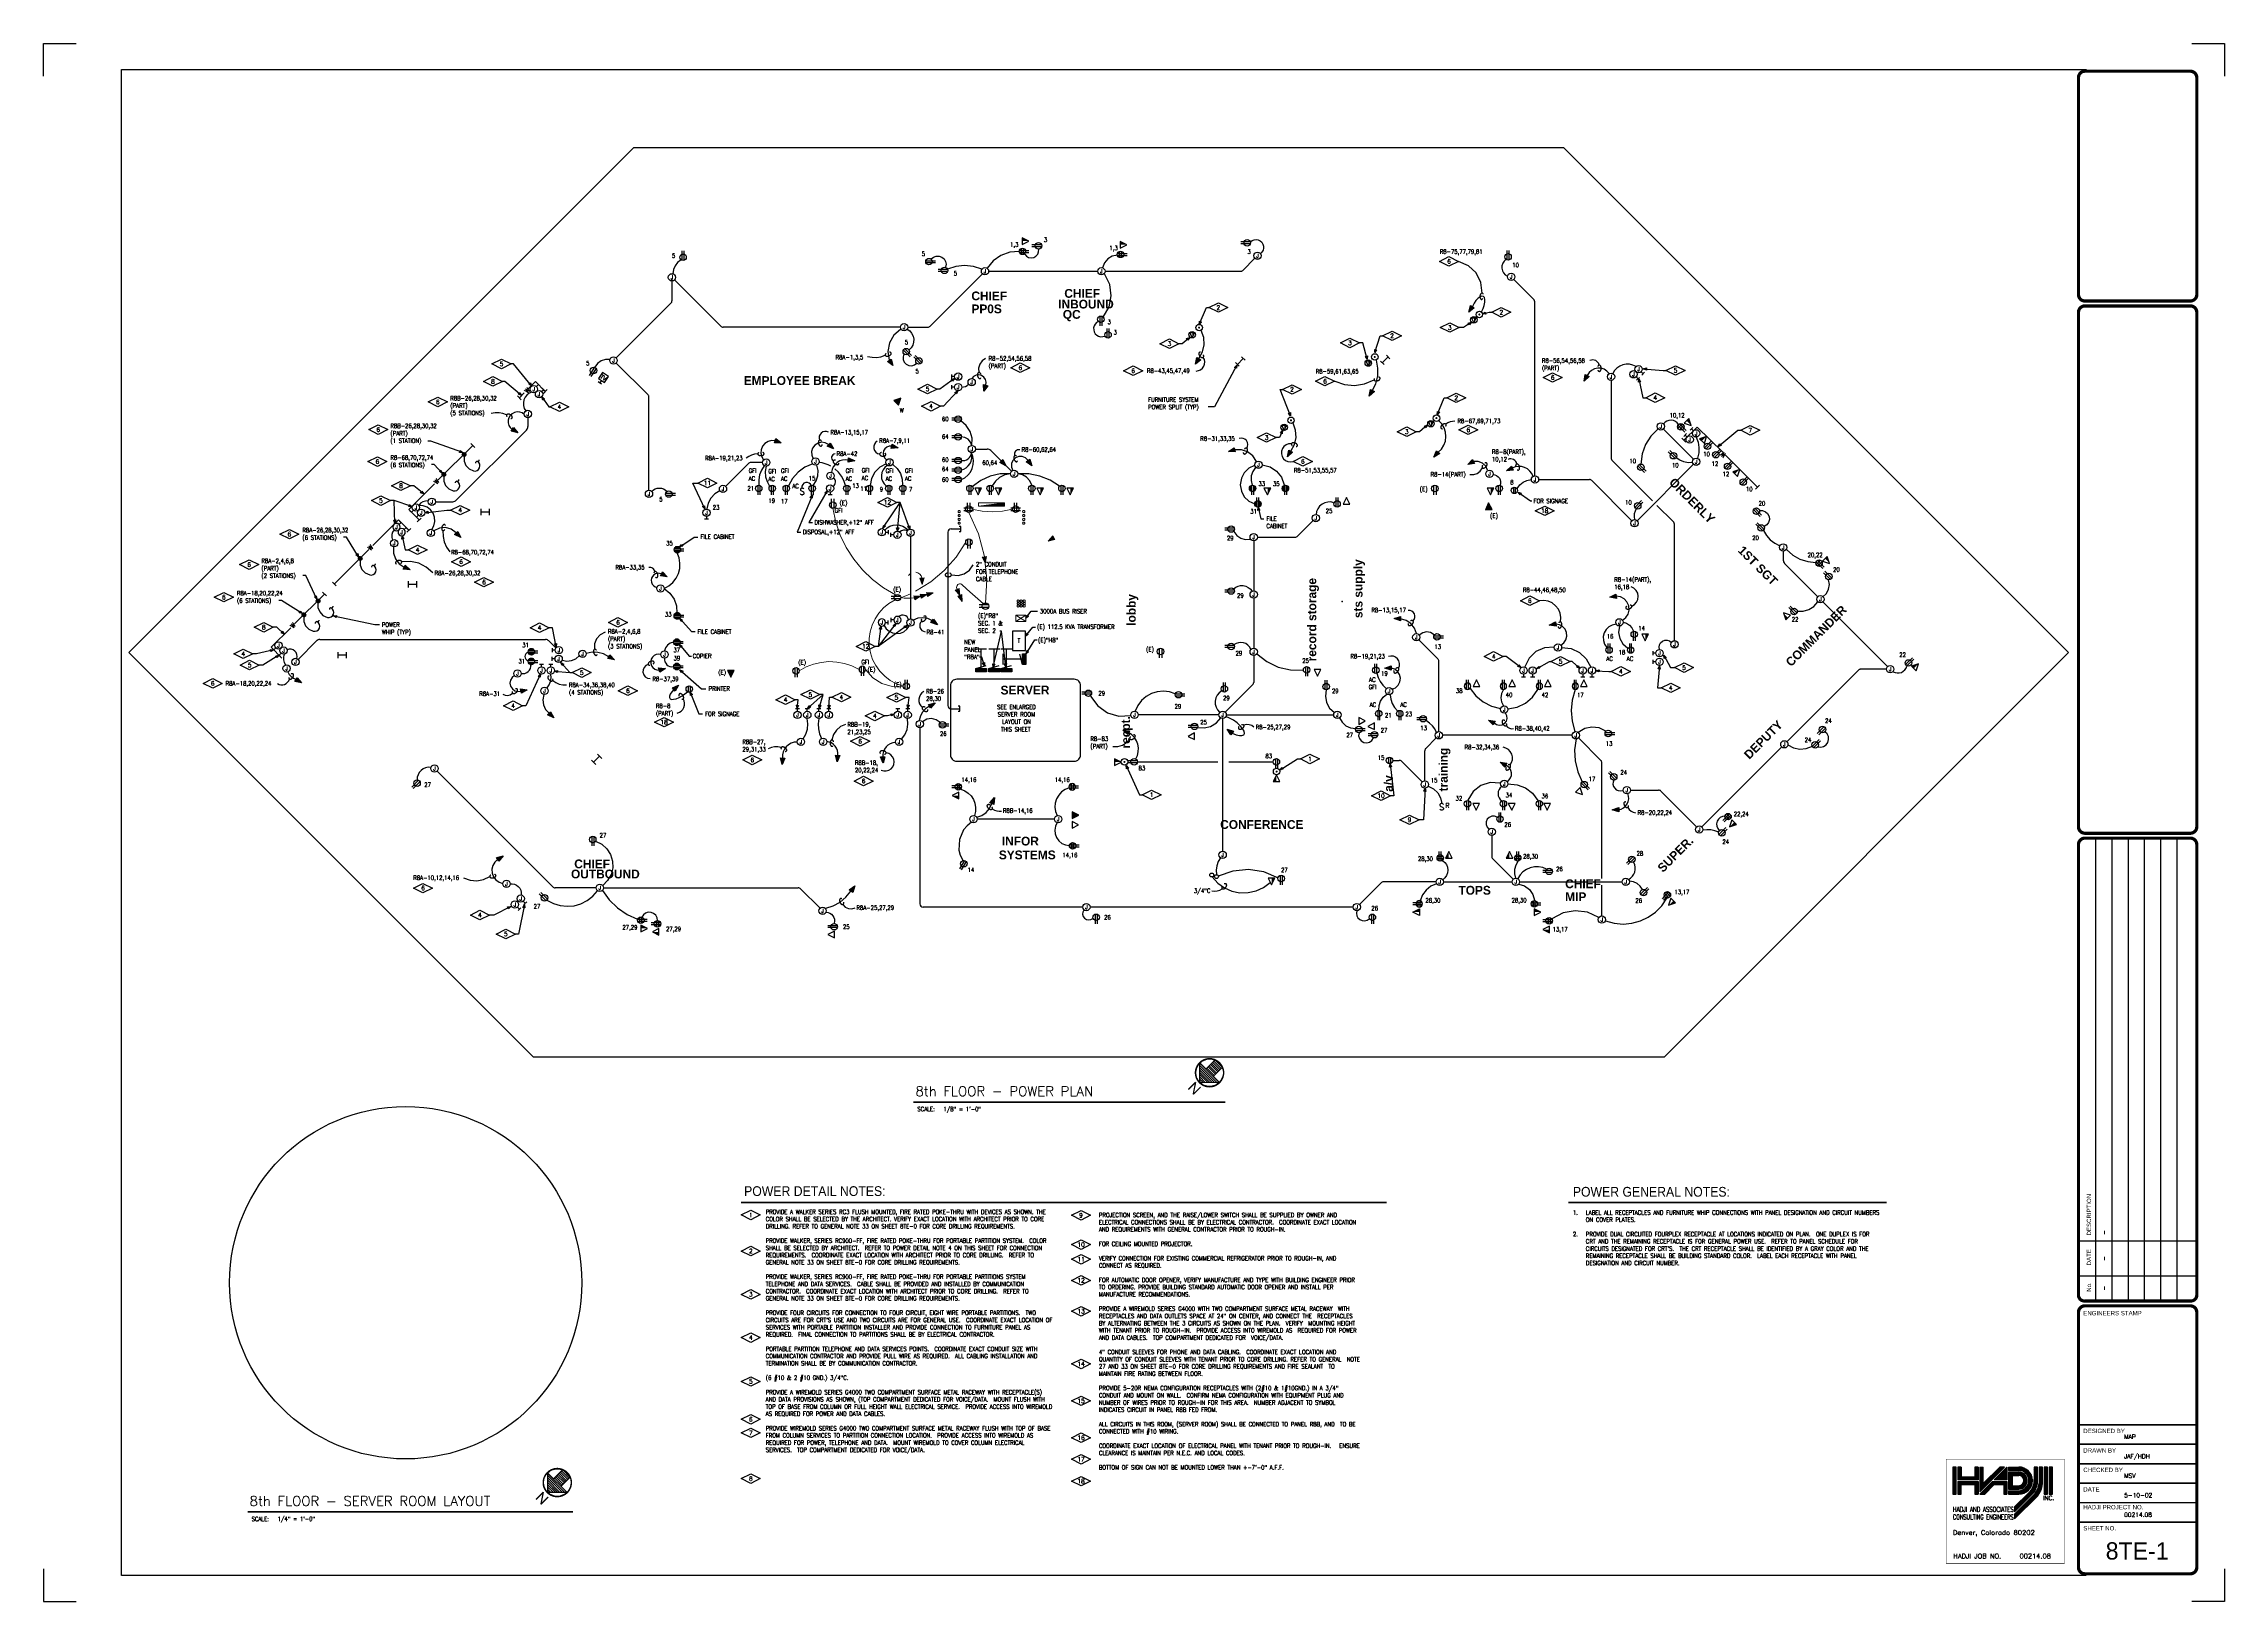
# Paper-space layout 'Layout1' of a CAD drawing. Header units: inches. Extents: x -1.5 to 40.5, y -0.5 to 29.5.
# The model-space entities are those that its viewports show. They can reach past a viewport. Long polylines and large blocks are cut down to what shows.
import ezdxf
from ezdxf.enums import TextEntityAlignment as Align

# ---------------------------------------------------------------- set-up
doc = ezdxf.new("R2010")
doc.units = ezdxf.units.IN
doc.header["$MEASUREMENT"] = 0
doc.linetypes.add('DASHED', pattern=[0.75, 0.5, -0.25])
doc.linetypes.add('PHANTOM', pattern=[2.5, 1.25, -0.25, 0.25, -0.25, 0.25, -0.25])
for name, color, linetype, lineweight in [('E-COMM-CNTR', 4, 'Continuous', 25), ('E-COMM-EXST', 4, 'Continuous', 25), ('E-COMM-NEWW', 2, 'Continuous', 25), ('E-JBOX-TEXT', 33, 'Continuous', 25), ('E-LITE-CIRC-NEWW', 1, 'Continuous', 25), ('E-POWR-CIRC-EXST', 4, 'Continuous', 15), ('E-POWR-CIRC-NEWW', 10, 'Continuous', 30), ('E-POWR-DEVC-EXST', 4, 'Continuous', 25), ('E-POWR-DEVC-NEWW', 3, 'Continuous', 25), ('E-POWR-JBOX-NEWW', 5, 'Continuous', 25), ('E-POWR-PANL-EXST', 4, 'Continuous', 20), ('E-POWR-PANL-NEWW', 2, 'Continuous', 25), ('E-POWR-RECP-CNTR', 4, 'Continuous', 25), ('E-POWR-RECP-EXST', 4, 'Continuous', 25), ('E-POWR-RECP-NEWW', 6, 'Continuous', 25), ('E-POWR-SWCH-NEWW', 30, 'Continuous', 25), ('E-POWR-TEXT', 7, 'Continuous', 25), ('E-SWCH-TEXT', 7, 'Continuous', 25), ('E-TEXT', 71, 'Continuous', 25), ('LOGO', 71, 'Continuous', 25), ('M-TEXT', 71, 'Continuous', 25), ('M-TEXT-BOLD', 3, 'Continuous', 35), ('TITLE_BORD', 71, 'Continuous', 30), ('TITLE_HEAD', 33, 'Continuous', 30), ('TITLE_TEXT', 33, 'Continuous', 30)]:
    doc.layers.add(name, color=color, linetype=linetype, lineweight=lineweight)
for name, color, linetype in [('E-DEVC-TEXT', 33, 'Continuous'), ('E-LITE-JBOX-NEWW', 5, 'Continuous'), ('E-POWR-CIRC-DASH-NEWW', 10, 'DASHED'), ('SMLTENAN', 8, 'Continuous')]:
    doc.layers.add(name, color=color, linetype=linetype)
doc.layers.add('VIEWPORTS', color=7, linetype='Continuous', plot=False)
doc.styles.add('A', font='SIMPLEX.shx', dxfattribs={"width": 0.9, "height": 8})
doc.styles.add('B', font='ROMAND.shx', dxfattribs={"height": 18})
doc.styles.add('Hand', font='cityb___.ttf')
doc.styles.add('SHEET_INFO', font='supef___.ttf')
doc.styles.add('SIMPLEX', font='SIMPLEX.shx')
doc.styles.get("Standard").update_dxf_attribs({"font": 'simplex.shx'})
doc.styles.add('TITLE1', font='arial.ttf')
doc.dimstyles.get("Standard").update_dxf_attribs({"dimtxt": 0.18, "dimasz": 0.18, "dimexe": 0.18, "dimexo": 0.0625, "dimgap": 0.09, "dimtad": 0, "dimtih": 1, "dimtoh": 1, "dimdec": 4, "dimzin": 0, "dimdsep": 46, "dimtxsty": 'Standard', "dimcen": 0.09, "dimadec": 0, "dimazin": 0, "dimtfac": 1, "dimtdec": 4, "dimtofl": 0, "dimtmove": 0, "dimatfit": 3, "dimfxl": 1, "dimtolj": 1, "dimtzin": 0, "dimarcsym": 0})

# ---------------------------------------------------------------- blocks, each defined once
blk = doc.blocks.new('*X29')
at = {"color": 0}
for p, q in [((5.27, 3.5), (7.37, 3.5)), ((5.39, 3.62), (7.25, 3.62)), ((5.52, 3.75), (7.12, 3.75)), ((5.64, 3.88), (7, 3.88)), ((5.77, 4), (6.87, 4)), ((5.89, 4.12), (6.75, 4.12)), ((5.92, 3.38), (6.72, 3.38)), ((6.02, 4.25), (6.62, 4.25)), ((6.14, 4.38), (6.5, 4.38)), ((6.27, 4.5), (6.37, 4.5)), ((5.92, 3.25), (6.72, 3.25)), ((5.92, 3.12), (6.72, 3.12)), ((5.92, 3), (6.72, 3)), ((5.92, 2.88), (6.72, 2.88)), ((5.92, 2.75), (6.72, 2.75)), ((5.92, 2.62), (6.72, 2.62)), ((5.93, 2.5), (6.71, 2.5))]:
    blk.add_line(p, q, dxfattribs=at)
blk = doc.blocks.new('North')
at = {"const_width": 0.025}
for points in [[(-0.073, 0.519), (0.06, 0.319)], [(-0.073, 0.519), (-0.073, 0.319)], [(0.06, 0.319), (0.06, 0.519)], [(-0.266, 0), (0, 0.266)], [(-0.266, 0), (-0.1, 0)], [(-0.1, 0), (-0.1, -0.246)], [(0.266, 0), (0, 0.266)], [(0.1, 0), (0.266, 0)], [(0.1, 0), (0.1, -0.246)]]:
    blk.add_lwpolyline(points, dxfattribs=at)
blk.add_lwpolyline([(-0.272, 0, 1), (0.272, 0, 1)], format="xyb", close=True, dxfattribs=at)
blk.add_circle((0, 0), 0.266)
at = {"xscale": 0.25, "yscale": 0.25, "zscale": 0.25}
blk.add_blockref('*X29', (-1.58, -0.872), dxfattribs=at)
blk = doc.blocks.new('std-blk07')
blk.add_lwpolyline([(0.004, 0.092), (0.187, 0), (0.004, -0.092), (-0.18, 0)], close=True)
at = {"color": 7}
blk.add_attdef('#', text='', height=0.0833, dxfattribs=at).set_placement((0.004, 0), align=Align.MIDDLE)
blk = doc.blocks.new('30X42CUT')
for points in [[(0, 2820), (0, 2880), (60, 2880)], [(3972, 2880), (4032, 2880), (4032, 2820)], [(3776.6, 48), (144, 48), (144, 2832), (3776.8, 2832)], [(0, 60), (0, 0), (60, 0)], [(4032, 60), (4032, 0), (3972, 0)]]:
    blk.add_lwpolyline(points)
blk = doc.blocks.new('TITLEBLK')
at = {"layer": 'LOGO'}
for p, q in [((36.836, 2.586, 0), (36.771, 2.586, 0)), ((36.771, 2.586, 0), (36.771, 2.065, 0)), ((36.771, 2.557, 0), (36.8, 2.586, 0)), ((36.771, 2.538, 0), (36.819, 2.586, 0)), ((36.771, 2.575, 0), (36.782, 2.586, 0)), ((36.771, 2.52, 0), (36.836, 2.585, 0)), ((36.836, 2.504, 0), (36.771, 2.569, 0)), ((36.771, 2.501, 0), (36.836, 2.566, 0)), ((36.836, 2.486, 0), (36.771, 2.551, 0)), ((36.771, 2.483, 0), (36.836, 2.548, 0)), ((36.836, 2.467, 0), (36.771, 2.532, 0)), ((36.771, 2.464, 0), (36.836, 2.53, 0)), ((36.836, 2.523, 0), (36.772, 2.586, 0)), ((36.836, 2.541, 0), (36.79, 2.586, 0)), ((36.836, 2.559, 0), (36.809, 2.586, 0)), ((36.836, 2.578, 0), (36.827, 2.586, 0)), ((36.836, 2.065, 0), (36.836, 2.586, 0)), ((36.933, 2.586, 0), (36.868, 2.586, 0)), ((36.868, 2.586, 0), (36.868, 2.343, 0)), ((36.868, 2.562, 0), (36.893, 2.586, 0)), ((36.868, 2.544, 0), (36.911, 2.586, 0)), ((36.868, 2.525, 0), (36.929, 2.586, 0)), ((36.868, 2.581, 0), (36.874, 2.586, 0)), ((36.933, 2.517, 0), (36.868, 2.582, 0)), ((36.868, 2.507, 0), (36.933, 2.572, 0)), ((36.933, 2.499, 0), (36.868, 2.564, 0)), ((36.868, 2.488, 0), (36.933, 2.553, 0)), ((36.933, 2.481, 0), (36.868, 2.545, 0)), ((36.868, 2.47, 0), (36.933, 2.535, 0)), ((36.933, 2.462, 0), (36.868, 2.527, 0)), ((36.933, 2.536, 0), (36.882, 2.586, 0)), ((36.933, 2.554, 0), (36.901, 2.586, 0)), ((36.933, 2.573, 0), (36.919, 2.586, 0)), ((36.933, 2.586, 0), (36.933, 2.401, 0)), ((37.193, 2.586, 0), (37.193, 2.401, 0)), ((37.193, 2.574, 0), (37.206, 2.586, 0)), ((37.193, 2.556, 0), (37.224, 2.586, 0)), ((37.193, 2.537, 0), (37.242, 2.586, 0)), ((37.193, 2.519, 0), (37.26, 2.585, 0)), ((37.26, 2.504, 0), (37.193, 2.57, 0)), ((37.193, 2.5, 0), (37.26, 2.567, 0)), ((37.26, 2.485, 0), (37.193, 2.552, 0)), ((37.193, 2.482, 0), (37.26, 2.549, 0)), ((37.26, 2.467, 0), (37.193, 2.533, 0)), ((37.193, 2.464, 0), (37.26, 2.53, 0)), ((37.259, 2.586, 0), (37.194, 2.586, 0)), ((37.26, 2.522, 0), (37.195, 2.586, 0)), ((37.26, 2.54, 0), (37.214, 2.586, 0)), ((37.26, 2.559, 0), (37.232, 2.586, 0)), ((37.26, 2.577, 0), (37.251, 2.586, 0)), ((37.26, 2.586, 0), (37.26, 2.343, 0)), ((37.292, 2.586, 0), (37.357, 2.586, 0)), ((37.292, 2.112, 0), (37.766, 2.586, 0)), ((37.292, 2.586, 0), (37.292, 2.112, 0)), ((37.292, 2.194, 0), (37.684, 2.586, 0)), ((37.292, 2.175, 0), (37.703, 2.586, 0)), ((37.292, 2.157, 0), (37.721, 2.586, 0)), ((37.292, 2.138, 0), (37.74, 2.586, 0)), ((37.292, 2.12, 0), (37.758, 2.586, 0)), ((37.292, 2.525, 0), (37.353, 2.586, 0)), ((37.292, 2.562, 0), (37.316, 2.586, 0)), ((37.292, 2.544, 0), (37.335, 2.586, 0)), ((37.292, 2.58, 0), (37.298, 2.586, 0)), ((37.357, 2.517, 0), (37.292, 2.582, 0)), ((37.292, 2.507, 0), (37.357, 2.572, 0)), ((37.357, 2.499, 0), (37.292, 2.564, 0)), ((37.292, 2.488, 0), (37.357, 2.553, 0)), ((37.357, 2.48, 0), (37.292, 2.545, 0)), ((37.292, 2.47, 0), (37.357, 2.535, 0)), ((37.357, 2.462, 0), (37.292, 2.527, 0)), ((37.357, 2.536, 0), (37.306, 2.586, 0)), ((37.357, 2.554, 0), (37.324, 2.586, 0)), ((37.357, 2.572, 0), (37.343, 2.586, 0)), ((37.673, 2.586, 0), (37.357, 2.27, 0)), ((37.357, 2.27, 0), (37.357, 2.586, 0)), ((37.813, 2.587, 0), (37.568, 2.343, 0)), ((37.57, 2.343, 0), (37.813, 2.586, 0)), ((37.588, 2.343, 0), (37.813, 2.567, 0)), ((37.606, 2.343, 0), (37.813, 2.549, 0)), ((37.655, 2.476, 0), (37.609, 2.522, 0)), ((37.665, 2.485, 0), (37.619, 2.532, 0)), ((37.625, 2.343, 0), (37.813, 2.531, 0)), ((37.674, 2.495, 0), (37.628, 2.541, 0)), ((37.683, 2.504, 0), (37.637, 2.55, 0)), ((37.692, 2.513, 0), (37.646, 2.559, 0)), ((37.701, 2.522, 0), (37.655, 2.568, 0)), ((37.711, 2.532, 0), (37.665, 2.578, 0)), ((37.766, 2.586, 0), (37.673, 2.586, 0)), ((37.72, 2.541, 0), (37.674, 2.586, 0)), ((37.729, 2.55, 0), (37.692, 2.586, 0)), ((37.738, 2.559, 0), (37.711, 2.586, 0)), ((37.747, 2.568, 0), (37.729, 2.586, 0)), ((37.757, 2.578, 0), (37.748, 2.586, 0)), ((37.813, 2.466, 0), (37.752, 2.527, 0)), ((37.813, 2.485, 0), (37.761, 2.536, 0)), ((37.813, 2.503, 0), (37.77, 2.545, 0)), ((37.813, 2.522, 0), (37.78, 2.555, 0)), ((37.813, 2.54, 0), (37.789, 2.564, 0)), ((37.813, 2.558, 0), (37.798, 2.573, 0)), ((37.813, 2.577, 0), (37.807, 2.582, 0)), ((37.813, 2.587, 0), (37.813, 2.343, 0)), ((37.845, 2.586, 0), (38.042, 2.586, 0)), ((37.845, 2.586, 0), (37.845, 2.522, 0)), ((37.845, 2.545, 0), (37.887, 2.586, 0)), ((37.845, 2.526, 0), (37.905, 2.586, 0)), ((37.845, 2.563, 0), (37.869, 2.586, 0)), ((37.845, 2.581, 0), (37.85, 2.586, 0)), ((37.905, 2.521, 0), (37.845, 2.581, 0)), ((37.887, 2.521, 0), (37.845, 2.563, 0)), ((37.868, 2.521, 0), (37.845, 2.544, 0)), ((37.85, 2.521, 0), (37.845, 2.526, 0)), ((37.845, 2.521, 0), (38.04, 2.521, 0)), ((37.923, 2.521, 0), (37.858, 2.586, 0)), ((37.859, 2.521, 0), (37.924, 2.586, 0)), ((37.942, 2.521, 0), (37.877, 2.586, 0)), ((37.877, 2.521, 0), (37.942, 2.586, 0)), ((37.96, 2.521, 0), (37.895, 2.586, 0)), ((37.895, 2.521, 0), (37.961, 2.586, 0)), ((37.979, 2.521, 0), (37.913, 2.586, 0)), ((37.914, 2.521, 0), (37.979, 2.586, 0)), ((37.997, 2.521, 0), (37.932, 2.586, 0)), ((37.932, 2.521, 0), (37.997, 2.586, 0)), ((38.015, 2.521, 0), (37.95, 2.586, 0)), ((37.951, 2.521, 0), (38.016, 2.586, 0)), ((38.034, 2.521, 0), (37.969, 2.586, 0)), ((37.969, 2.521, 0), (38.034, 2.586, 0)), ((38.053, 2.521, 0), (37.987, 2.586, 0)), ((37.988, 2.521, 0), (38.052, 2.586, 0)), ((38.074, 2.519, 0), (38.006, 2.586, 0)), ((38.006, 2.521, 0), (38.07, 2.585, 0)), ((38.098, 2.513, 0), (38.024, 2.586, 0)), ((38.024, 2.521, 0), (38.086, 2.583, 0)), ((38.129, 2.5, 0), (38.042, 2.586, 0)), ((38.043, 2.521, 0), (38.101, 2.58, 0)), ((38.06, 2.52, 0), (38.116, 2.576, 0)), ((38.302, 2.345, 0), (38.062, 2.586, 0)), ((38.076, 2.518, 0), (38.13, 2.571, 0)), ((38.299, 2.366, 0), (38.082, 2.583, 0)), ((38.091, 2.515, 0), (38.143, 2.566, 0)), ((38.295, 2.389, 0), (38.105, 2.579, 0)), ((38.105, 2.51, 0), (38.156, 2.56, 0)), ((38.118, 2.505, 0), (38.168, 2.554, 0)), ((38.131, 2.499, 0), (38.179, 2.547, 0)), ((38.286, 2.416, 0), (38.132, 2.57, 0)), ((38.143, 2.492, 0), (38.19, 2.54, 0)), ((38.154, 2.485, 0), (38.201, 2.532, 0)), ((38.164, 2.477, 0), (38.211, 2.524, 0)), ((38.271, 2.45, 0), (38.166, 2.555, 0)), ((38.334, 2.586, 0), (38.334, 2.346, 0)), ((38.399, 2.586, 0), (38.334, 2.586, 0)), ((38.334, 2.536, 0), (38.384, 2.586, 0)), ((38.334, 2.554, 0), (38.366, 2.586, 0)), ((38.334, 2.573, 0), (38.347, 2.586, 0)), ((38.334, 2.518, 0), (38.399, 2.583, 0)), ((38.399, 2.506, 0), (38.334, 2.571, 0)), ((38.334, 2.499, 0), (38.399, 2.564, 0)), ((38.399, 2.488, 0), (38.334, 2.553, 0)), ((38.334, 2.481, 0), (38.399, 2.546, 0)), ((38.399, 2.47, 0), (38.334, 2.535, 0)), ((38.334, 2.462, 0), (38.399, 2.527, 0)), ((38.399, 2.525, 0), (38.337, 2.586, 0)), ((38.399, 2.543, 0), (38.355, 2.586, 0)), ((38.399, 2.562, 0), (38.374, 2.586, 0)), ((38.399, 2.58, 0), (38.392, 2.586, 0)), ((38.399, 2.267, 0), (38.399, 2.586, 0)), ((38.431, 2.586, 0), (38.431, 2.268, 0)), ((38.496, 2.586, 0), (38.431, 2.586, 0)), ((38.431, 2.523, 0), (38.495, 2.586, 0)), ((38.431, 2.542, 0), (38.476, 2.586, 0)), ((38.431, 2.56, 0), (38.458, 2.586, 0)), ((38.431, 2.578, 0), (38.439, 2.586, 0)), ((38.496, 2.519, 0), (38.431, 2.584, 0)), ((38.431, 2.505, 0), (38.496, 2.57, 0)), ((38.496, 2.501, 0), (38.431, 2.566, 0)), ((38.431, 2.486, 0), (38.496, 2.551, 0)), ((38.496, 2.482, 0), (38.431, 2.547, 0)), ((38.431, 2.468, 0), (38.496, 2.533, 0)), ((38.496, 2.464, 0), (38.431, 2.529, 0)), ((38.496, 2.538, 0), (38.447, 2.586, 0)), ((38.496, 2.556, 0), (38.466, 2.586, 0)), ((38.496, 2.574, 0), (38.484, 2.586, 0)), ((38.496, 2.261, 0), (38.496, 2.586, 0)), ((38.529, 2.586, 0), (38.529, 2.065, 0)), ((38.594, 2.586, 0), (38.529, 2.586, 0)), ((38.529, 2.529, 0), (38.587, 2.586, 0)), ((38.529, 2.547, 0), (38.568, 2.586, 0)), ((38.529, 2.566, 0), (38.55, 2.586, 0)), ((38.529, 2.584, 0), (38.531, 2.586, 0)), ((38.594, 2.514, 0), (38.529, 2.579, 0)), ((38.529, 2.51, 0), (38.594, 2.575, 0)), ((38.594, 2.495, 0), (38.529, 2.56, 0)), ((38.529, 2.492, 0), (38.594, 2.557, 0)), ((38.594, 2.477, 0), (38.529, 2.542, 0)), ((38.529, 2.473, 0), (38.594, 2.539, 0)), ((38.594, 2.458, 0), (38.529, 2.523, 0)), ((38.529, 2.455, 0), (38.594, 2.52, 0)), ((38.594, 2.532, 0), (38.54, 2.586, 0)), ((38.594, 2.55, 0), (38.558, 2.586, 0)), ((38.594, 2.569, 0), (38.576, 2.586, 0)), ((38.594, 2.065, 0), (38.594, 2.586, 0)), ((38.627, 2.586, 0), (38.627, 2.065, 0)), ((38.691, 2.586, 0), (38.627, 2.586, 0)), ((38.627, 2.534, 0), (38.679, 2.586, 0)), ((38.627, 2.553, 0), (38.66, 2.586, 0)), ((38.627, 2.571, 0), (38.642, 2.586, 0)), ((38.627, 2.516, 0), (38.691, 2.58, 0)), ((38.691, 2.509, 0), (38.627, 2.573, 0)), ((38.627, 2.498, 0), (38.691, 2.562, 0)), ((38.691, 2.49, 0), (38.627, 2.555, 0)), ((38.627, 2.479, 0), (38.691, 2.544, 0)), ((38.691, 2.472, 0), (38.627, 2.536, 0)), ((38.627, 2.461, 0), (38.691, 2.525, 0)), ((38.691, 2.527, 0), (38.632, 2.586, 0)), ((38.691, 2.545, 0), (38.65, 2.586, 0)), ((38.691, 2.564, 0), (38.668, 2.586, 0)), ((38.691, 2.582, 0), (38.687, 2.586, 0)), ((38.691, 2.065, 0), (38.691, 2.586, 0)), ((36.836, 2.449, 0), (36.771, 2.514, 0)), ((36.771, 2.446, 0), (36.836, 2.511, 0)), ((36.836, 2.431, 0), (36.771, 2.496, 0)), ((36.771, 2.428, 0), (36.836, 2.493, 0)), ((36.836, 2.412, 0), (36.771, 2.477, 0)), ((36.771, 2.409, 0), (36.836, 2.474, 0)), ((36.836, 2.394, 0), (36.771, 2.459, 0)), ((36.771, 2.391, 0), (36.836, 2.456, 0)), ((36.836, 2.375, 0), (36.771, 2.44, 0)), ((36.771, 2.372, 0), (36.836, 2.437, 0)), ((36.836, 2.357, 0), (36.771, 2.422, 0)), ((36.771, 2.354, 0), (36.836, 2.419, 0)), ((36.836, 2.338, 0), (36.771, 2.404, 0)), ((36.771, 2.336, 0), (36.836, 2.401, 0)), ((36.836, 2.32, 0), (36.771, 2.385, 0)), ((36.771, 2.317, 0), (36.836, 2.382, 0)), ((36.836, 2.302, 0), (36.771, 2.367, 0)), ((36.771, 2.299, 0), (36.836, 2.364, 0)), ((36.836, 2.283, 0), (36.771, 2.348, 0)), ((36.771, 2.28, 0), (36.836, 2.345, 0)), ((36.836, 2.265, 0), (36.771, 2.33, 0)), ((36.771, 2.262, 0), (36.836, 2.327, 0)), ((36.836, 2.246, 0), (36.771, 2.312, 0)), ((36.771, 2.243, 0), (36.836, 2.309, 0)), ((36.836, 2.228, 0), (36.771, 2.293, 0)), ((36.771, 2.225, 0), (36.836, 2.29, 0)), ((36.836, 2.21, 0), (36.771, 2.275, 0)), ((36.771, 2.207, 0), (36.836, 2.272, 0)), ((36.836, 2.191, 0), (36.771, 2.256, 0)), ((36.771, 2.188, 0), (36.836, 2.253, 0)), ((36.836, 2.173, 0), (36.771, 2.238, 0)), ((36.771, 2.17, 0), (36.836, 2.235, 0)), ((36.836, 2.154, 0), (36.771, 2.219, 0)), ((36.771, 2.151, 0), (36.836, 2.217, 0)), ((36.836, 2.136, 0), (36.771, 2.201, 0)), ((36.771, 2.133, 0), (36.836, 2.198, 0)), ((36.836, 2.117, 0), (36.771, 2.183, 0)), ((36.771, 2.115, 0), (36.836, 2.18, 0)), ((36.836, 2.099, 0), (36.771, 2.164, 0)), ((36.771, 2.096, 0), (36.836, 2.161, 0)), ((36.836, 2.081, 0), (36.771, 2.146, 0)), ((36.771, 2.078, 0), (36.836, 2.143, 0)), ((36.832, 2.065, 0), (36.771, 2.127, 0)), ((36.814, 2.065, 0), (36.771, 2.109, 0)), ((36.777, 2.065, 0), (36.836, 2.124, 0)), ((36.795, 2.065, 0), (36.836, 2.106, 0)), ((36.868, 2.452, 0), (36.933, 2.516, 0)), ((36.933, 2.444, 0), (36.868, 2.508, 0)), ((36.868, 2.433, 0), (36.933, 2.498, 0)), ((36.933, 2.425, 0), (36.868, 2.49, 0)), ((36.868, 2.415, 0), (36.933, 2.48, 0)), ((36.933, 2.407, 0), (36.868, 2.472, 0)), ((36.868, 2.396, 0), (36.933, 2.461, 0)), ((36.979, 2.343, 0), (36.868, 2.453, 0)), ((36.868, 2.378, 0), (36.933, 2.443, 0)), ((36.96, 2.343, 0), (36.868, 2.435, 0)), ((36.868, 2.36, 0), (36.933, 2.424, 0)), ((36.942, 2.343, 0), (36.868, 2.416, 0)), ((36.923, 2.343, 0), (36.868, 2.398, 0)), ((36.905, 2.343, 0), (36.868, 2.38, 0)), ((36.887, 2.343, 0), (36.868, 2.361, 0)), ((37.26, 2.343, 0), (36.868, 2.343, 0)), ((36.868, 2.31, 0), (36.868, 2.065, 0)), ((36.868, 2.31, 0), (37.26, 2.31, 0)), ((36.868, 2.286, 0), (36.892, 2.31, 0)), ((36.868, 2.267, 0), (36.911, 2.31, 0)), ((36.868, 2.249, 0), (36.929, 2.31, 0)), ((36.868, 2.231, 0), (36.948, 2.31, 0)), ((36.868, 2.212, 0), (36.966, 2.31, 0)), ((36.868, 2.194, 0), (36.985, 2.31, 0)), ((36.868, 2.304, 0), (36.874, 2.31, 0)), ((36.933, 2.241, 0), (36.868, 2.306, 0)), ((36.933, 2.222, 0), (36.868, 2.287, 0)), ((36.933, 2.204, 0), (36.868, 2.269, 0)), ((36.933, 2.186, 0), (36.868, 2.251, 0)), ((36.868, 2.175, 0), (36.933, 2.241, 0)), ((36.933, 2.167, 0), (36.868, 2.232, 0)), ((36.868, 2.157, 0), (36.933, 2.222, 0)), ((36.933, 2.149, 0), (36.868, 2.214, 0)), ((36.868, 2.139, 0), (36.933, 2.204, 0)), ((36.933, 2.13, 0), (36.868, 2.195, 0)), ((36.868, 2.12, 0), (36.933, 2.185, 0)), ((36.933, 2.112, 0), (36.868, 2.177, 0)), ((36.868, 2.102, 0), (36.933, 2.167, 0)), ((36.933, 2.093, 0), (36.868, 2.159, 0)), ((36.868, 2.083, 0), (36.933, 2.148, 0)), ((36.933, 2.075, 0), (36.868, 2.14, 0)), ((36.925, 2.065, 0), (36.868, 2.122, 0)), ((36.906, 2.065, 0), (36.868, 2.103, 0)), ((36.869, 2.065, 0), (36.933, 2.13, 0)), ((36.87, 2.343, 0), (36.933, 2.406, 0)), ((36.947, 2.245, 0), (36.882, 2.31, 0)), ((36.887, 2.065, 0), (36.933, 2.112, 0)), ((36.888, 2.343, 0), (36.946, 2.401, 0)), ((36.966, 2.245, 0), (36.901, 2.31, 0)), ((36.907, 2.343, 0), (36.965, 2.401, 0)), ((36.984, 2.245, 0), (36.919, 2.31, 0)), ((36.925, 2.343, 0), (36.983, 2.401, 0)), ((36.933, 2.401, 0), (37.193, 2.401, 0)), ((36.933, 2.065, 0), (36.933, 2.245, 0)), ((37.193, 2.245, 0), (36.933, 2.245, 0)), ((37.003, 2.245, 0), (36.938, 2.31, 0)), ((36.938, 2.245, 0), (37.003, 2.31, 0)), ((36.997, 2.343, 0), (36.939, 2.401, 0)), ((36.943, 2.343, 0), (37.001, 2.401, 0)), ((37.021, 2.245, 0), (36.956, 2.31, 0)), ((36.956, 2.245, 0), (37.021, 2.31, 0)), ((37.016, 2.343, 0), (36.958, 2.401, 0)), ((36.962, 2.343, 0), (37.02, 2.401, 0)), ((37.04, 2.245, 0), (36.974, 2.31, 0)), ((36.975, 2.245, 0), (37.04, 2.31, 0)), ((37.034, 2.343, 0), (36.976, 2.401, 0)), ((36.98, 2.343, 0), (37.038, 2.401, 0)), ((37.058, 2.245, 0), (36.993, 2.31, 0)), ((36.993, 2.245, 0), (37.058, 2.31, 0)), ((37.052, 2.343, 0), (36.994, 2.401, 0)), ((36.999, 2.343, 0), (37.057, 2.401, 0)), ((37.076, 2.245, 0), (37.011, 2.31, 0)), ((37.012, 2.245, 0), (37.077, 2.31, 0)), ((37.071, 2.343, 0), (37.013, 2.401, 0)), ((37.017, 2.343, 0), (37.075, 2.401, 0)), ((37.095, 2.245, 0), (37.03, 2.31, 0)), ((37.03, 2.245, 0), (37.095, 2.31, 0)), ((37.089, 2.343, 0), (37.031, 2.401, 0)), ((37.036, 2.343, 0), (37.093, 2.401, 0)), ((37.113, 2.245, 0), (37.048, 2.31, 0)), ((37.048, 2.245, 0), (37.113, 2.31, 0)), ((37.108, 2.343, 0), (37.05, 2.401, 0)), ((37.054, 2.343, 0), (37.112, 2.401, 0)), ((37.132, 2.245, 0), (37.066, 2.31, 0)), ((37.067, 2.245, 0), (37.132, 2.31, 0)), ((37.126, 2.343, 0), (37.068, 2.401, 0)), ((37.072, 2.343, 0), (37.13, 2.401, 0)), ((37.15, 2.245, 0), (37.085, 2.31, 0)), ((37.085, 2.245, 0), (37.15, 2.31, 0)), ((37.144, 2.343, 0), (37.087, 2.401, 0)), ((37.091, 2.343, 0), (37.149, 2.401, 0)), ((37.168, 2.245, 0), (37.103, 2.31, 0)), ((37.104, 2.245, 0), (37.169, 2.31, 0)), ((37.163, 2.343, 0), (37.105, 2.401, 0)), ((37.109, 2.343, 0), (37.167, 2.401, 0)), ((37.187, 2.245, 0), (37.122, 2.31, 0)), ((37.122, 2.245, 0), (37.187, 2.31, 0)), ((37.181, 2.343, 0), (37.123, 2.401, 0)), ((37.128, 2.343, 0), (37.185, 2.401, 0)), ((37.26, 2.191, 0), (37.14, 2.31, 0)), ((37.14, 2.245, 0), (37.206, 2.31, 0)), ((37.2, 2.343, 0), (37.142, 2.401, 0)), ((37.146, 2.343, 0), (37.26, 2.456, 0)), ((37.26, 2.209, 0), (37.159, 2.31, 0)), ((37.159, 2.245, 0), (37.224, 2.31, 0)), ((37.218, 2.343, 0), (37.16, 2.401, 0)), ((37.164, 2.343, 0), (37.26, 2.438, 0)), ((37.26, 2.227, 0), (37.177, 2.31, 0)), ((37.177, 2.245, 0), (37.242, 2.31, 0)), ((37.236, 2.343, 0), (37.179, 2.401, 0)), ((37.183, 2.343, 0), (37.26, 2.42, 0)), ((37.26, 2.448, 0), (37.193, 2.515, 0)), ((37.193, 2.445, 0), (37.26, 2.512, 0)), ((37.26, 2.43, 0), (37.193, 2.497, 0)), ((37.193, 2.427, 0), (37.26, 2.493, 0)), ((37.26, 2.412, 0), (37.193, 2.478, 0)), ((37.193, 2.408, 0), (37.26, 2.475, 0)), ((37.26, 2.393, 0), (37.193, 2.46, 0)), ((37.26, 2.375, 0), (37.193, 2.441, 0)), ((37.26, 2.356, 0), (37.193, 2.423, 0)), ((37.255, 2.343, 0), (37.193, 2.404, 0)), ((37.193, 2.243, 0), (37.26, 2.309, 0)), ((37.193, 2.224, 0), (37.26, 2.291, 0)), ((37.193, 2.206, 0), (37.26, 2.272, 0)), ((37.193, 2.187, 0), (37.26, 2.254, 0)), ((37.193, 2.245, 0), (37.193, 2.065, 0)), ((37.26, 2.172, 0), (37.193, 2.239, 0)), ((37.193, 2.169, 0), (37.26, 2.236, 0)), ((37.26, 2.154, 0), (37.193, 2.22, 0)), ((37.193, 2.151, 0), (37.26, 2.217, 0)), ((37.26, 2.135, 0), (37.193, 2.202, 0)), ((37.193, 2.132, 0), (37.26, 2.199, 0)), ((37.26, 2.117, 0), (37.193, 2.184, 0)), ((37.193, 2.114, 0), (37.26, 2.18, 0)), ((37.26, 2.098, 0), (37.193, 2.165, 0)), ((37.193, 2.095, 0), (37.26, 2.162, 0)), ((37.26, 2.08, 0), (37.193, 2.147, 0)), ((37.193, 2.077, 0), (37.26, 2.143, 0)), ((37.256, 2.065, 0), (37.193, 2.128, 0)), ((37.238, 2.065, 0), (37.193, 2.11, 0)), ((37.26, 2.246, 0), (37.195, 2.31, 0)), ((37.2, 2.065, 0), (37.26, 2.125, 0)), ((37.201, 2.343, 0), (37.26, 2.401, 0)), ((37.26, 2.264, 0), (37.214, 2.31, 0)), ((37.219, 2.065, 0), (37.26, 2.107, 0)), ((37.22, 2.343, 0), (37.26, 2.383, 0)), ((37.26, 2.283, 0), (37.232, 2.31, 0)), ((37.238, 2.343, 0), (37.26, 2.364, 0)), ((37.26, 2.301, 0), (37.251, 2.31, 0)), ((37.257, 2.343, 0), (37.26, 2.346, 0)), ((37.26, 2.31, 0), (37.26, 2.065, 0)), ((37.535, 2.31, 0), (37.291, 2.066, 0)), ((37.292, 2.451, 0), (37.357, 2.517, 0)), ((37.357, 2.444, 0), (37.292, 2.509, 0)), ((37.292, 2.433, 0), (37.357, 2.498, 0)), ((37.357, 2.425, 0), (37.292, 2.49, 0)), ((37.292, 2.415, 0), (37.357, 2.48, 0)), ((37.357, 2.407, 0), (37.292, 2.472, 0)), ((37.292, 2.396, 0), (37.357, 2.461, 0)), ((37.357, 2.388, 0), (37.292, 2.453, 0)), ((37.292, 2.378, 0), (37.357, 2.443, 0)), ((37.357, 2.37, 0), (37.292, 2.435, 0)), ((37.292, 2.359, 0), (37.357, 2.424, 0)), ((37.357, 2.351, 0), (37.292, 2.417, 0)), ((37.292, 2.341, 0), (37.357, 2.406, 0)), ((37.357, 2.333, 0), (37.292, 2.398, 0)), ((37.292, 2.323, 0), (37.357, 2.388, 0)), ((37.357, 2.315, 0), (37.292, 2.38, 0)), ((37.292, 2.304, 0), (37.357, 2.369, 0)), ((37.357, 2.296, 0), (37.292, 2.361, 0)), ((37.292, 2.286, 0), (37.357, 2.351, 0)), ((37.357, 2.278, 0), (37.292, 2.343, 0)), ((37.292, 2.267, 0), (37.357, 2.332, 0)), ((37.398, 2.218, 0), (37.292, 2.325, 0)), ((37.292, 2.249, 0), (37.357, 2.314, 0)), ((37.388, 2.209, 0), (37.292, 2.306, 0)), ((37.292, 2.23, 0), (37.357, 2.296, 0)), ((37.379, 2.2, 0), (37.292, 2.288, 0)), ((37.292, 2.212, 0), (37.357, 2.277, 0)), ((37.37, 2.191, 0), (37.292, 2.269, 0)), ((37.361, 2.182, 0), (37.292, 2.251, 0)), ((37.352, 2.172, 0), (37.292, 2.232, 0)), ((37.342, 2.163, 0), (37.292, 2.214, 0)), ((37.333, 2.154, 0), (37.292, 2.196, 0)), ((37.324, 2.145, 0), (37.292, 2.177, 0)), ((37.315, 2.136, 0), (37.292, 2.159, 0)), ((37.306, 2.126, 0), (37.292, 2.14, 0)), ((37.296, 2.117, 0), (37.292, 2.122, 0)), ((37.293, 2.066, 0), (37.537, 2.31, 0)), ((37.312, 2.066, 0), (37.555, 2.31, 0)), ((37.366, 2.066, 0), (37.329, 2.103, 0)), ((37.33, 2.066, 0), (37.574, 2.31, 0)), ((37.384, 2.067, 0), (37.338, 2.113, 0)), ((37.393, 2.076, 0), (37.347, 2.122, 0)), ((37.348, 2.066, 0), (37.592, 2.31, 0)), ((37.402, 2.085, 0), (37.356, 2.131, 0)), ((37.407, 2.228, 0), (37.361, 2.274, 0)), ((37.411, 2.094, 0), (37.365, 2.14, 0)), ((37.367, 2.066, 0), (37.611, 2.31, 0)), ((37.416, 2.237, 0), (37.37, 2.283, 0)), ((37.421, 2.103, 0), (37.375, 2.149, 0)), ((37.425, 2.246, 0), (37.379, 2.292, 0)), ((37.562, 2.245, 0), (37.384, 2.066, 0)), ((37.43, 2.113, 0), (37.384, 2.159, 0)), ((37.434, 2.255, 0), (37.388, 2.301, 0)), ((37.439, 2.122, 0), (37.393, 2.168, 0)), ((37.444, 2.265, 0), (37.398, 2.311, 0)), ((37.448, 2.131, 0), (37.402, 2.177, 0)), ((37.453, 2.274, 0), (37.407, 2.32, 0)), ((37.457, 2.14, 0), (37.411, 2.186, 0)), ((37.462, 2.283, 0), (37.416, 2.329, 0)), ((37.467, 2.149, 0), (37.421, 2.195, 0)), ((37.471, 2.292, 0), (37.425, 2.338, 0)), ((37.476, 2.159, 0), (37.43, 2.205, 0)), ((37.48, 2.301, 0), (37.434, 2.347, 0)), ((37.485, 2.168, 0), (37.439, 2.214, 0)), ((37.49, 2.311, 0), (37.444, 2.357, 0)), ((37.494, 2.177, 0), (37.448, 2.223, 0)), ((37.499, 2.32, 0), (37.453, 2.366, 0)), ((37.503, 2.186, 0), (37.457, 2.232, 0)), ((37.508, 2.329, 0), (37.462, 2.375, 0)), ((37.513, 2.195, 0), (37.467, 2.241, 0)), ((37.517, 2.338, 0), (37.471, 2.384, 0)), ((37.522, 2.205, 0), (37.476, 2.251, 0)), ((37.526, 2.347, 0), (37.48, 2.393, 0)), ((37.531, 2.214, 0), (37.485, 2.26, 0)), ((37.536, 2.357, 0), (37.49, 2.403, 0)), ((37.54, 2.223, 0), (37.494, 2.269, 0)), ((37.545, 2.366, 0), (37.499, 2.412, 0)), ((37.55, 2.232, 0), (37.503, 2.278, 0)), ((37.554, 2.375, 0), (37.508, 2.421, 0)), ((37.559, 2.241, 0), (37.513, 2.288, 0)), ((37.563, 2.384, 0), (37.517, 2.43, 0)), ((37.574, 2.245, 0), (37.522, 2.297, 0)), ((37.573, 2.393, 0), (37.526, 2.439, 0)), ((37.592, 2.245, 0), (37.531, 2.306, 0)), ((37.535, 2.31, 0), (37.813, 2.31, 0)), ((37.582, 2.403, 0), (37.536, 2.449, 0)), ((37.591, 2.412, 0), (37.545, 2.458, 0)), ((37.61, 2.245, 0), (37.545, 2.31, 0)), ((37.6, 2.421, 0), (37.554, 2.467, 0)), ((37.755, 2.245, 0), (37.562, 2.245, 0)), ((37.609, 2.43, 0), (37.563, 2.476, 0)), ((37.629, 2.245, 0), (37.564, 2.31, 0)), ((37.564, 2.245, 0), (37.629, 2.31, 0)), ((37.813, 2.343, 0), (37.568, 2.343, 0)), ((37.568, 2.343, 0), (37.568, 2.343, 0)), ((37.619, 2.439, 0), (37.573, 2.485, 0)), ((37.586, 2.343, 0), (37.577, 2.352, 0)), ((37.628, 2.449, 0), (37.582, 2.495, 0)), ((37.647, 2.245, 0), (37.582, 2.31, 0)), ((37.582, 2.245, 0), (37.647, 2.31, 0)), ((37.605, 2.343, 0), (37.586, 2.361, 0)), ((37.637, 2.458, 0), (37.591, 2.504, 0)), ((37.623, 2.343, 0), (37.596, 2.37, 0)), ((37.646, 2.467, 0), (37.6, 2.513, 0)), ((37.666, 2.245, 0), (37.601, 2.31, 0)), ((37.601, 2.245, 0), (37.666, 2.31, 0)), ((37.642, 2.343, 0), (37.605, 2.38, 0)), ((37.66, 2.343, 0), (37.614, 2.389, 0)), ((37.684, 2.245, 0), (37.619, 2.31, 0)), ((37.619, 2.245, 0), (37.684, 2.31, 0)), ((37.678, 2.343, 0), (37.623, 2.398, 0)), ((37.697, 2.343, 0), (37.632, 2.407, 0)), ((37.702, 2.245, 0), (37.637, 2.31, 0)), ((37.638, 2.245, 0), (37.703, 2.31, 0)), ((37.715, 2.343, 0), (37.642, 2.416, 0)), ((37.643, 2.343, 0), (37.813, 2.512, 0)), ((37.734, 2.343, 0), (37.651, 2.426, 0)), ((37.721, 2.245, 0), (37.656, 2.31, 0)), ((37.656, 2.245, 0), (37.721, 2.31, 0)), ((37.752, 2.343, 0), (37.66, 2.435, 0)), ((37.662, 2.343, 0), (37.718, 2.399, 0)), ((37.77, 2.343, 0), (37.669, 2.444, 0)), ((37.739, 2.245, 0), (37.674, 2.31, 0)), ((37.674, 2.245, 0), (37.74, 2.31, 0)), ((37.724, 2.407, 0), (37.678, 2.453, 0)), ((37.68, 2.343, 0), (37.736, 2.399, 0)), ((37.734, 2.416, 0), (37.688, 2.462, 0)), ((37.813, 2.19, 0), (37.693, 2.31, 0)), ((37.693, 2.245, 0), (37.758, 2.31, 0)), ((37.743, 2.426, 0), (37.697, 2.472, 0)), ((37.698, 2.343, 0), (37.754, 2.399, 0)), ((37.752, 2.435, 0), (37.706, 2.481, 0)), ((37.813, 2.209, 0), (37.711, 2.31, 0)), ((37.711, 2.245, 0), (37.776, 2.31, 0)), ((37.813, 2.393, 0), (37.715, 2.49, 0)), ((37.716, 2.399, 0), (37.755, 2.437, 0)), ((37.716, 2.399, 0), (37.755, 2.399, 0)), ((37.717, 2.343, 0), (37.813, 2.438, 0)), ((37.813, 2.411, 0), (37.724, 2.499, 0)), ((37.813, 2.227, 0), (37.729, 2.31, 0)), ((37.73, 2.245, 0), (37.795, 2.31, 0)), ((37.789, 2.343, 0), (37.733, 2.399, 0)), ((37.813, 2.43, 0), (37.734, 2.508, 0)), ((37.735, 2.343, 0), (37.813, 2.42, 0)), ((37.813, 2.448, 0), (37.743, 2.518, 0)), ((37.813, 2.245, 0), (37.748, 2.31, 0)), ((37.748, 2.245, 0), (37.813, 2.31, 0)), ((37.807, 2.343, 0), (37.751, 2.399, 0)), ((37.754, 2.343, 0), (37.813, 2.402, 0)), ((37.755, 2.436, 0), (37.813, 2.494, 0)), ((37.755, 2.417, 0), (37.813, 2.475, 0)), ((37.755, 2.399, 0), (37.813, 2.457, 0)), ((37.755, 2.437, 0), (37.755, 2.399, 0)), ((37.813, 2.374, 0), (37.755, 2.432, 0)), ((37.813, 2.356, 0), (37.755, 2.414, 0)), ((37.755, 2.233, 0), (37.813, 2.291, 0)), ((37.755, 2.215, 0), (37.813, 2.273, 0)), ((37.755, 2.196, 0), (37.813, 2.254, 0)), ((37.755, 2.245, 0), (37.755, 2.065, 0)), ((37.755, 2.178, 0), (37.813, 2.236, 0)), ((37.813, 2.172, 0), (37.755, 2.23, 0)), ((37.755, 2.16, 0), (37.813, 2.217, 0)), ((37.813, 2.153, 0), (37.755, 2.211, 0)), ((37.755, 2.141, 0), (37.813, 2.199, 0)), ((37.813, 2.135, 0), (37.755, 2.193, 0)), ((37.755, 2.123, 0), (37.813, 2.181, 0)), ((37.813, 2.117, 0), (37.755, 2.174, 0)), ((37.755, 2.104, 0), (37.813, 2.162, 0)), ((37.813, 2.098, 0), (37.755, 2.156, 0)), ((37.755, 2.086, 0), (37.813, 2.144, 0)), ((37.813, 2.08, 0), (37.755, 2.138, 0)), ((37.755, 2.068, 0), (37.813, 2.125, 0)), ((37.808, 2.065, 0), (37.755, 2.119, 0)), ((37.79, 2.065, 0), (37.755, 2.101, 0)), ((37.813, 2.264, 0), (37.766, 2.31, 0)), ((37.771, 2.065, 0), (37.813, 2.107, 0)), ((37.772, 2.343, 0), (37.813, 2.383, 0)), ((37.813, 2.282, 0), (37.785, 2.31, 0)), ((37.791, 2.343, 0), (37.813, 2.365, 0)), ((37.813, 2.301, 0), (37.803, 2.31, 0)), ((37.809, 2.343, 0), (37.813, 2.346, 0)), ((37.813, 2.31, 0), (37.813, 2.065, 0)), ((37.845, 2.489, 0), (38.042, 2.489, 0)), ((37.845, 2.489, 0), (37.845, 2.163, 0)), ((37.845, 2.361, 0), (37.973, 2.489, 0)), ((37.911, 2.424, 0), (37.845, 2.489, 0)), ((37.845, 2.453, 0), (37.881, 2.489, 0)), ((37.845, 2.434, 0), (37.9, 2.489, 0)), ((37.845, 2.416, 0), (37.918, 2.489, 0)), ((37.845, 2.397, 0), (37.937, 2.489, 0)), ((37.845, 2.379, 0), (37.955, 2.489, 0)), ((37.845, 2.471, 0), (37.863, 2.489, 0)), ((37.91, 2.406, 0), (37.845, 2.471, 0)), ((37.91, 2.387, 0), (37.845, 2.452, 0)), ((37.91, 2.369, 0), (37.845, 2.434, 0)), ((37.91, 2.35, 0), (37.845, 2.415, 0)), ((37.845, 2.342, 0), (37.91, 2.407, 0)), ((37.91, 2.332, 0), (37.845, 2.397, 0)), ((37.845, 2.324, 0), (37.91, 2.389, 0)), ((37.91, 2.313, 0), (37.845, 2.379, 0)), ((37.845, 2.305, 0), (37.91, 2.37, 0)), ((37.91, 2.295, 0), (37.845, 2.36, 0)), ((37.845, 2.287, 0), (37.91, 2.352, 0)), ((37.91, 2.277, 0), (37.845, 2.342, 0)), ((37.845, 2.268, 0), (37.91, 2.334, 0)), ((37.91, 2.258, 0), (37.845, 2.323, 0)), ((37.845, 2.25, 0), (37.91, 2.315, 0)), ((37.91, 2.24, 0), (37.845, 2.305, 0)), ((37.845, 2.232, 0), (37.91, 2.297, 0)), ((37.968, 2.163, 0), (37.845, 2.287, 0)), ((37.845, 2.213, 0), (37.91, 2.278, 0)), ((37.95, 2.163, 0), (37.845, 2.268, 0)), ((37.845, 2.195, 0), (37.91, 2.26, 0)), ((37.932, 2.163, 0), (37.845, 2.25, 0)), ((37.845, 2.176, 0), (37.91, 2.241, 0)), ((37.913, 2.163, 0), (37.845, 2.231, 0)), ((37.895, 2.163, 0), (37.845, 2.213, 0)), ((37.876, 2.163, 0), (37.845, 2.194, 0)), ((37.858, 2.163, 0), (37.845, 2.176, 0)), ((37.845, 2.163, 0), (38.042, 2.163, 0)), ((37.845, 2.131, 0), (37.845, 2.065, 0)), ((37.845, 2.131, 0), (38.042, 2.131, 0)), ((37.845, 2.066, 0), (37.91, 2.131, 0)), ((37.845, 2.084, 0), (37.891, 2.131, 0)), ((37.845, 2.103, 0), (37.873, 2.131, 0)), ((37.845, 2.121, 0), (37.855, 2.131, 0)), ((37.9, 2.065, 0), (37.845, 2.121, 0)), ((37.882, 2.065, 0), (37.845, 2.102, 0)), ((37.85, 2.163, 0), (37.915, 2.228, 0)), ((37.919, 2.065, 0), (37.854, 2.131, 0)), ((37.863, 2.065, 0), (37.928, 2.131, 0)), ((37.929, 2.424, 0), (37.864, 2.489, 0)), ((37.869, 2.163, 0), (37.934, 2.228, 0)), ((37.937, 2.065, 0), (37.872, 2.131, 0)), ((37.947, 2.424, 0), (37.882, 2.489, 0)), ((37.882, 2.065, 0), (37.947, 2.131, 0)), ((37.887, 2.163, 0), (37.952, 2.228, 0)), ((37.956, 2.065, 0), (37.891, 2.131, 0)), ((37.9, 2.065, 0), (37.965, 2.131, 0)), ((37.966, 2.424, 0), (37.901, 2.489, 0)), ((37.906, 2.163, 0), (37.971, 2.228, 0)), ((37.974, 2.065, 0), (37.909, 2.131, 0)), ((37.91, 2.424, 0), (38.042, 2.424, 0)), ((37.91, 2.424, 0), (37.91, 2.228, 0)), ((37.91, 2.228, 0), (38.042, 2.228, 0)), ((37.918, 2.065, 0), (37.983, 2.131, 0)), ((37.984, 2.424, 0), (37.919, 2.489, 0)), ((37.987, 2.163, 0), (37.922, 2.228, 0)), ((37.924, 2.163, 0), (37.989, 2.228, 0)), ((37.927, 2.424, 0), (37.992, 2.489, 0)), ((37.993, 2.065, 0), (37.927, 2.131, 0)), ((38.003, 2.424, 0), (37.937, 2.489, 0)), ((37.937, 2.065, 0), (38.002, 2.131, 0)), ((38.005, 2.163, 0), (37.94, 2.228, 0)), ((37.942, 2.163, 0), (38.008, 2.228, 0)), ((37.945, 2.424, 0), (38.01, 2.489, 0)), ((38.011, 2.065, 0), (37.946, 2.131, 0)), ((37.955, 2.065, 0), (38.02, 2.131, 0)), ((38.021, 2.424, 0), (37.956, 2.489, 0)), ((37.959, 1.812, 0), (38.396, 2.248, 0)), ((38.024, 2.163, 0), (37.959, 2.228, 0)), ((37.959, 1.793, 0), (38.391, 2.225, 0)), ((37.959, 1.775, 0), (38.383, 2.198, 0)), ((37.959, 1.664, 0), (38.483, 2.188, 0)), ((37.959, 1.756, 0), (38.37, 2.168, 0)), ((37.959, 1.646, 0), (38.474, 2.161, 0)), ((37.959, 1.627, 0), (38.462, 2.13, 0)), ((37.959, 1.738, 0), (38.349, 2.127, 0)), ((37.961, 2.163, 0), (38.026, 2.228, 0)), ((37.964, 2.424, 0), (38.029, 2.489, 0)), ((38.029, 2.065, 0), (37.964, 2.131, 0)), ((38.039, 2.424, 0), (37.974, 2.489, 0)), ((37.974, 2.065, 0), (38.039, 2.131, 0)), ((38.042, 2.163, 0), (37.977, 2.228, 0)), ((37.979, 2.163, 0), (38.044, 2.228, 0)), ((37.982, 2.424, 0), (38.047, 2.489, 0)), ((38.048, 2.066, 0), (37.983, 2.131, 0)), ((37.992, 2.065, 0), (38.058, 2.131, 0)), ((38.06, 2.422, 0), (37.993, 2.489, 0)), ((38.059, 2.164, 0), (37.995, 2.228, 0)), ((37.998, 2.163, 0), (38.066, 2.232, 0)), ((38, 2.424, 0), (38.064, 2.487, 0)), ((38.065, 2.067, 0), (38.001, 2.131, 0)), ((38.01, 2.065, 0), (38.08, 2.135, 0)), ((38.09, 2.41, 0), (38.011, 2.489, 0)), ((38.075, 2.167, 0), (38.014, 2.228, 0)), ((38.016, 2.163, 0), (38.201, 2.348, 0)), ((38.019, 2.424, 0), (38.079, 2.484, 0)), ((38.082, 2.068, 0), (38.019, 2.131, 0)), ((38.029, 2.065, 0), (38.105, 2.142, 0)), ((38.202, 2.316, 0), (38.03, 2.489, 0)), ((38.09, 2.171, 0), (38.032, 2.228, 0)), ((38.034, 2.163, 0), (38.203, 2.331, 0)), ((38.037, 2.424, 0), (38.093, 2.48, 0)), ((38.097, 2.071, 0), (38.038, 2.131, 0)), ((38.047, 2.066, 0), (38.139, 2.158, 0)), ((38.202, 2.334, 0), (38.048, 2.489, 0)), ((38.103, 2.176, 0), (38.05, 2.229, 0)), ((38.053, 2.164, 0), (38.202, 2.312, 0)), ((38.055, 2.423, 0), (38.106, 2.475, 0)), ((38.112, 2.075, 0), (38.056, 2.131, 0)), ((38.116, 2.182, 0), (38.066, 2.232, 0)), ((38.067, 2.067, 0), (38.301, 2.301, 0)), ((38.2, 2.355, 0), (38.069, 2.486, 0)), ((38.07, 2.419, 0), (38.119, 2.468, 0)), ((38.126, 2.079, 0), (38.072, 2.133, 0)), ((38.075, 2.167, 0), (38.199, 2.291, 0)), ((38.127, 2.189, 0), (38.079, 2.236, 0)), ((38.083, 2.414, 0), (38.13, 2.461, 0)), ((38.139, 2.084, 0), (38.087, 2.136, 0)), ((38.088, 2.07, 0), (38.298, 2.28, 0)), ((38.138, 2.196, 0), (38.091, 2.243, 0)), ((38.193, 2.38, 0), (38.094, 2.48, 0)), ((38.094, 2.407, 0), (38.141, 2.454, 0)), ((38.102, 2.175, 0), (38.19, 2.264, 0)), ((38.148, 2.204, 0), (38.102, 2.25, 0)), ((38.152, 2.09, 0), (38.102, 2.14, 0)), ((38.105, 2.399, 0), (38.151, 2.445, 0)), ((38.158, 2.213, 0), (38.112, 2.259, 0)), ((38.112, 2.075, 0), (38.293, 2.256, 0)), ((38.114, 2.39, 0), (38.16, 2.436, 0)), ((38.164, 2.096, 0), (38.115, 2.145, 0)), ((38.166, 2.223, 0), (38.12, 2.27, 0)), ((38.122, 2.38, 0), (38.168, 2.426, 0)), ((38.2, 2.299, 0), (38.124, 2.375, 0)), ((38.174, 2.234, 0), (38.127, 2.281, 0)), ((38.176, 2.103, 0), (38.128, 2.151, 0)), ((38.129, 2.368, 0), (38.176, 2.415, 0)), ((38.175, 2.417, 0), (38.131, 2.461, 0)), ((38.181, 2.245, 0), (38.132, 2.294, 0)), ((38.134, 2.354, 0), (38.183, 2.404, 0)), ((38.134, 2.3, 0), (38.198, 2.364, 0)), ((38.197, 2.284, 0), (38.136, 2.346, 0)), ((38.187, 2.257, 0), (38.136, 2.308, 0)), ((38.137, 2.339, 0), (38.189, 2.391, 0)), ((38.138, 2.322, 0), (38.194, 2.378, 0)), ((38.193, 2.27, 0), (38.138, 2.325, 0)), ((38.14, 2.085, 0), (38.283, 2.228, 0)), ((38.187, 2.11, 0), (38.14, 2.158, 0)), ((38.198, 2.118, 0), (38.151, 2.165, 0)), ((38.209, 2.126, 0), (38.161, 2.173, 0)), ((38.218, 2.134, 0), (38.171, 2.181, 0)), ((38.174, 2.468, 0), (38.221, 2.515, 0)), ((38.177, 2.103, 0), (38.265, 2.191, 0)), ((38.228, 2.143, 0), (38.181, 2.19, 0)), ((38.183, 2.459, 0), (38.23, 2.506, 0)), ((38.237, 2.153, 0), (38.19, 2.2, 0)), ((38.192, 2.449, 0), (38.239, 2.497, 0)), ((38.245, 2.163, 0), (38.198, 2.21, 0)), ((38.2, 2.439, 0), (38.247, 2.486, 0)), ((38.253, 2.173, 0), (38.205, 2.221, 0)), ((38.207, 2.428, 0), (38.255, 2.476, 0)), ((38.209, 2.227, 0), (38.302, 2.321, 0)), ((38.261, 2.184, 0), (38.212, 2.233, 0)), ((38.214, 2.416, 0), (38.262, 2.465, 0)), ((38.303, 2.326, 0), (38.215, 2.414, 0)), ((38.268, 2.196, 0), (38.218, 2.245, 0)), ((38.22, 2.404, 0), (38.269, 2.453, 0)), ((38.274, 2.208, 0), (38.223, 2.258, 0)), ((38.225, 2.39, 0), (38.276, 2.441, 0)), ((38.225, 2.261, 0), (38.302, 2.339, 0)), ((38.302, 2.309, 0), (38.227, 2.383, 0)), ((38.28, 2.22, 0), (38.228, 2.272, 0)), ((38.229, 2.376, 0), (38.281, 2.429, 0)), ((38.232, 2.361, 0), (38.287, 2.415, 0)), ((38.232, 2.287, 0), (38.301, 2.356, 0)), ((38.285, 2.233, 0), (38.232, 2.287, 0)), ((38.3, 2.292, 0), (38.233, 2.359, 0)), ((38.29, 2.247, 0), (38.234, 2.303, 0)), ((38.235, 2.345, 0), (38.291, 2.402, 0)), ((38.235, 2.308, 0), (38.298, 2.372, 0)), ((38.298, 2.276, 0), (38.235, 2.338, 0)), ((38.236, 2.327, 0), (38.295, 2.387, 0)), ((38.294, 2.261, 0), (38.236, 2.32, 0)), ((38.293, 2.06, 0), (38.247, 2.105, 0)), ((38.302, 2.069, 0), (38.257, 2.114, 0)), ((38.311, 2.078, 0), (38.265, 2.124, 0)), ((38.32, 2.088, 0), (38.274, 2.134, 0)), ((38.328, 2.098, 0), (38.282, 2.145, 0)), ((38.336, 2.109, 0), (38.289, 2.156, 0)), ((38.296, 2.167, 0), (38.399, 2.27, 0)), ((38.344, 2.12, 0), (38.296, 2.167, 0)), ((38.351, 2.131, 0), (38.303, 2.179, 0)), ((38.358, 2.142, 0), (38.309, 2.191, 0)), ((38.314, 2.203, 0), (38.399, 2.288, 0)), ((38.364, 2.154, 0), (38.314, 2.204, 0)), ((38.37, 2.167, 0), (38.319, 2.217, 0)), ((38.324, 2.232, 0), (38.399, 2.306, 0)), ((38.376, 2.18, 0), (38.324, 2.231, 0)), ((38.381, 2.193, 0), (38.328, 2.246, 0)), ((38.33, 2.256, 0), (38.399, 2.325, 0)), ((38.385, 2.207, 0), (38.331, 2.261, 0)), ((38.333, 2.278, 0), (38.399, 2.343, 0)), ((38.39, 2.221, 0), (38.333, 2.277, 0)), ((38.399, 2.451, 0), (38.334, 2.516, 0)), ((38.334, 2.444, 0), (38.399, 2.509, 0)), ((38.399, 2.433, 0), (38.334, 2.498, 0)), ((38.334, 2.425, 0), (38.399, 2.491, 0)), ((38.399, 2.414, 0), (38.334, 2.479, 0)), ((38.334, 2.407, 0), (38.399, 2.472, 0)), ((38.399, 2.396, 0), (38.334, 2.461, 0)), ((38.334, 2.389, 0), (38.399, 2.454, 0)), ((38.399, 2.377, 0), (38.334, 2.443, 0)), ((38.334, 2.37, 0), (38.399, 2.435, 0)), ((38.399, 2.359, 0), (38.334, 2.424, 0)), ((38.334, 2.352, 0), (38.399, 2.417, 0)), ((38.399, 2.341, 0), (38.334, 2.406, 0)), ((38.399, 2.322, 0), (38.334, 2.387, 0)), ((38.399, 2.304, 0), (38.334, 2.369, 0)), ((38.399, 2.285, 0), (38.334, 2.351, 0)), ((38.335, 2.334, 0), (38.399, 2.398, 0)), ((38.335, 2.317, 0), (38.399, 2.38, 0)), ((38.335, 2.298, 0), (38.399, 2.362, 0)), ((38.399, 2.267, 0), (38.335, 2.331, 0)), ((38.396, 2.251, 0), (38.335, 2.312, 0)), ((38.393, 2.236, 0), (38.335, 2.294, 0)), ((38.353, 2.077, 0), (38.489, 2.212, 0)), ((38.422, 2.059, 0), (38.375, 2.107, 0)), ((38.43, 2.07, 0), (38.382, 2.118, 0)), ((38.388, 2.13, 0), (38.493, 2.235, 0)), ((38.437, 2.082, 0), (38.388, 2.13, 0)), ((38.444, 2.093, 0), (38.394, 2.142, 0)), ((38.45, 2.105, 0), (38.4, 2.155, 0)), ((38.405, 2.165, 0), (38.496, 2.256, 0)), ((38.456, 2.117, 0), (38.406, 2.168, 0)), ((38.462, 2.13, 0), (38.411, 2.181, 0)), ((38.415, 2.194, 0), (38.496, 2.275, 0)), ((38.467, 2.143, 0), (38.416, 2.195, 0)), ((38.472, 2.156, 0), (38.42, 2.209, 0)), ((38.423, 2.22, 0), (38.496, 2.294, 0)), ((38.477, 2.17, 0), (38.424, 2.224, 0)), ((38.482, 2.184, 0), (38.427, 2.239, 0)), ((38.428, 2.243, 0), (38.496, 2.312, 0)), ((38.485, 2.199, 0), (38.429, 2.255, 0)), ((38.431, 2.449, 0), (38.496, 2.515, 0)), ((38.496, 2.446, 0), (38.431, 2.511, 0)), ((38.431, 2.431, 0), (38.496, 2.496, 0)), ((38.496, 2.427, 0), (38.431, 2.492, 0)), ((38.431, 2.413, 0), (38.496, 2.478, 0)), ((38.496, 2.409, 0), (38.431, 2.474, 0)), ((38.431, 2.394, 0), (38.496, 2.459, 0)), ((38.496, 2.39, 0), (38.431, 2.455, 0)), ((38.431, 2.376, 0), (38.496, 2.441, 0)), ((38.496, 2.372, 0), (38.431, 2.437, 0)), ((38.431, 2.357, 0), (38.496, 2.423, 0)), ((38.496, 2.353, 0), (38.431, 2.419, 0)), ((38.431, 2.339, 0), (38.496, 2.404, 0)), ((38.496, 2.335, 0), (38.431, 2.4, 0)), ((38.431, 2.321, 0), (38.496, 2.386, 0)), ((38.496, 2.317, 0), (38.431, 2.382, 0)), ((38.431, 2.302, 0), (38.496, 2.367, 0)), ((38.496, 2.298, 0), (38.431, 2.363, 0)), ((38.431, 2.284, 0), (38.496, 2.349, 0)), ((38.496, 2.28, 0), (38.431, 2.345, 0)), ((38.431, 2.265, 0), (38.496, 2.33, 0)), ((38.496, 2.261, 0), (38.431, 2.326, 0)), ((38.494, 2.245, 0), (38.431, 2.308, 0)), ((38.492, 2.229, 0), (38.431, 2.29, 0)), ((38.489, 2.214, 0), (38.431, 2.271, 0)), ((38.594, 2.44, 0), (38.529, 2.505, 0)), ((38.529, 2.437, 0), (38.594, 2.502, 0)), ((38.594, 2.421, 0), (38.529, 2.487, 0)), ((38.529, 2.418, 0), (38.594, 2.483, 0)), ((38.594, 2.403, 0), (38.529, 2.468, 0)), ((38.529, 2.4, 0), (38.594, 2.465, 0)), ((38.594, 2.385, 0), (38.529, 2.45, 0)), ((38.529, 2.381, 0), (38.594, 2.447, 0)), ((38.594, 2.366, 0), (38.529, 2.431, 0)), ((38.529, 2.363, 0), (38.594, 2.428, 0)), ((38.594, 2.348, 0), (38.529, 2.413, 0)), ((38.529, 2.345, 0), (38.594, 2.41, 0)), ((38.594, 2.329, 0), (38.529, 2.395, 0)), ((38.529, 2.326, 0), (38.594, 2.391, 0)), ((38.594, 2.311, 0), (38.529, 2.376, 0)), ((38.529, 2.308, 0), (38.594, 2.373, 0)), ((38.594, 2.293, 0), (38.529, 2.358, 0)), ((38.529, 2.289, 0), (38.594, 2.354, 0)), ((38.594, 2.274, 0), (38.529, 2.339, 0)), ((38.529, 2.271, 0), (38.594, 2.336, 0)), ((38.594, 2.256, 0), (38.529, 2.321, 0)), ((38.529, 2.253, 0), (38.594, 2.318, 0)), ((38.594, 2.237, 0), (38.529, 2.302, 0)), ((38.529, 2.234, 0), (38.594, 2.299, 0)), ((38.594, 2.219, 0), (38.529, 2.284, 0)), ((38.529, 2.216, 0), (38.594, 2.281, 0)), ((38.594, 2.201, 0), (38.529, 2.266, 0)), ((38.529, 2.197, 0), (38.594, 2.262, 0)), ((38.594, 2.182, 0), (38.529, 2.247, 0)), ((38.529, 2.179, 0), (38.594, 2.244, 0)), ((38.594, 2.164, 0), (38.529, 2.229, 0)), ((38.529, 2.16, 0), (38.594, 2.226, 0)), ((38.594, 2.145, 0), (38.529, 2.21, 0)), ((38.529, 2.142, 0), (38.594, 2.207, 0)), ((38.594, 2.127, 0), (38.529, 2.192, 0)), ((38.529, 2.124, 0), (38.594, 2.189, 0)), ((38.594, 2.108, 0), (38.529, 2.174, 0)), ((38.529, 2.105, 0), (38.594, 2.17, 0)), ((38.594, 2.09, 0), (38.529, 2.155, 0)), ((38.529, 2.087, 0), (38.594, 2.152, 0)), ((38.594, 2.072, 0), (38.529, 2.137, 0)), ((38.529, 2.068, 0), (38.594, 2.134, 0)), ((38.582, 2.065, 0), (38.529, 2.118, 0)), ((38.544, 2.065, 0), (38.594, 2.115, 0)), ((38.691, 2.453, 0), (38.627, 2.518, 0)), ((38.627, 2.442, 0), (38.691, 2.507, 0)), ((38.691, 2.435, 0), (38.627, 2.499, 0)), ((38.627, 2.424, 0), (38.691, 2.488, 0)), ((38.691, 2.417, 0), (38.627, 2.481, 0)), ((38.627, 2.405, 0), (38.691, 2.47, 0)), ((38.691, 2.398, 0), (38.627, 2.463, 0)), ((38.627, 2.387, 0), (38.691, 2.452, 0)), ((38.691, 2.38, 0), (38.627, 2.444, 0)), ((38.627, 2.369, 0), (38.691, 2.433, 0)), ((38.691, 2.361, 0), (38.627, 2.426, 0)), ((38.627, 2.35, 0), (38.691, 2.415, 0)), ((38.691, 2.343, 0), (38.627, 2.407, 0)), ((38.627, 2.332, 0), (38.691, 2.396, 0)), ((38.691, 2.324, 0), (38.627, 2.389, 0)), ((38.627, 2.313, 0), (38.691, 2.378, 0)), ((38.691, 2.306, 0), (38.627, 2.37, 0)), ((38.627, 2.295, 0), (38.691, 2.359, 0)), ((38.691, 2.288, 0), (38.627, 2.352, 0)), ((38.627, 2.277, 0), (38.691, 2.341, 0)), ((38.691, 2.269, 0), (38.627, 2.334, 0)), ((38.627, 2.258, 0), (38.691, 2.323, 0)), ((38.691, 2.251, 0), (38.627, 2.315, 0)), ((38.627, 2.24, 0), (38.691, 2.304, 0)), ((38.691, 2.232, 0), (38.627, 2.297, 0)), ((38.627, 2.221, 0), (38.691, 2.286, 0)), ((38.691, 2.214, 0), (38.627, 2.278, 0)), ((38.627, 2.203, 0), (38.691, 2.267, 0)), ((38.691, 2.196, 0), (38.627, 2.26, 0)), ((38.627, 2.184, 0), (38.691, 2.249, 0)), ((38.691, 2.177, 0), (38.627, 2.242, 0)), ((38.627, 2.166, 0), (38.691, 2.231, 0)), ((38.691, 2.159, 0), (38.627, 2.223, 0)), ((38.627, 2.148, 0), (38.691, 2.212, 0)), ((38.691, 2.14, 0), (38.627, 2.205, 0)), ((38.627, 2.129, 0), (38.691, 2.194, 0)), ((38.691, 2.122, 0), (38.627, 2.186, 0)), ((38.627, 2.111, 0), (38.691, 2.175, 0)), ((38.691, 2.103, 0), (38.627, 2.168, 0)), ((38.627, 2.092, 0), (38.691, 2.157, 0)), ((38.691, 2.085, 0), (38.627, 2.15, 0)), ((38.627, 2.074, 0), (38.691, 2.138, 0)), ((38.691, 2.067, 0), (38.627, 2.131, 0)), ((38.674, 2.065, 0), (38.627, 2.113, 0)), ((38.637, 2.065, 0), (38.691, 2.12, 0)), ((38.655, 2.065, 0), (38.691, 2.102, 0)), ((36.796, 2.065, 0), (36.771, 2.091, 0)), ((36.777, 2.065, 0), (36.771, 2.072, 0)), ((36.771, 2.065, 0), (36.836, 2.065, 0)), ((36.813, 2.065, 0), (36.836, 2.088, 0)), ((36.832, 2.065, 0), (36.836, 2.069, 0)), ((36.888, 2.065, 0), (36.868, 2.085, 0)), ((36.869, 2.065, 0), (36.868, 2.067, 0)), ((36.868, 2.065, 0), (36.933, 2.065, 0)), ((36.906, 2.065, 0), (36.933, 2.093, 0)), ((36.924, 2.065, 0), (36.933, 2.075, 0)), ((37.219, 2.065, 0), (37.193, 2.091, 0)), ((37.201, 2.065, 0), (37.193, 2.073, 0)), ((37.194, 2.065, 0), (37.259, 2.065, 0)), ((37.237, 2.065, 0), (37.26, 2.088, 0)), ((37.255, 2.065, 0), (37.26, 2.07, 0)), ((37.291, 2.066, 0), (37.384, 2.066, 0)), ((37.292, 2.066, 0), (37.292, 2.067, 0)), ((37.31, 2.066, 0), (37.301, 2.076, 0)), ((37.329, 2.066, 0), (37.31, 2.085, 0)), ((37.347, 2.066, 0), (37.319, 2.094, 0)), ((37.772, 2.065, 0), (37.755, 2.082, 0)), ((37.755, 2.065, 0), (37.813, 2.065, 0)), ((37.789, 2.065, 0), (37.813, 2.089, 0)), ((37.808, 2.065, 0), (37.813, 2.07, 0)), ((37.864, 2.065, 0), (37.845, 2.084, 0)), ((37.845, 2.065, 0), (37.845, 2.066, 0)), ((37.845, 2.065, 0), (38.042, 2.065, 0)), ((37.959, 1.609, 0), (38.444, 2.094, 0)), ((38.234, 2.093, 0), (37.959, 1.818, 0)), ((37.959, 1.726, 0), (38.306, 2.073, 0)), ((38.341, 2.062, 0), (37.959, 1.68, 0)), ((37.959, 1.591, 0), (38.409, 2.04, 0)), ((37.959, 1.588, 0), (38.398, 2.027, 0)), ((37.959, 1.818, 0), (37.959, 1.726, 0)), ((37.998, 1.765, 0), (37.959, 1.804, 0)), ((37.989, 1.756, 0), (37.959, 1.786, 0)), ((37.98, 1.747, 0), (37.959, 1.767, 0)), ((37.971, 1.738, 0), (37.959, 1.749, 0)), ((37.961, 1.728, 0), (37.959, 1.731, 0)), ((38.007, 1.774, 0), (37.961, 1.82, 0)), ((38.012, 1.641, 0), (37.966, 1.687, 0)), ((38.017, 1.784, 0), (37.971, 1.83, 0)), ((38.021, 1.65, 0), (37.975, 1.696, 0)), ((38.026, 1.793, 0), (37.98, 1.839, 0)), ((38.03, 1.659, 0), (37.984, 1.705, 0)), ((38.035, 1.802, 0), (37.989, 1.848, 0)), ((38.04, 1.668, 0), (37.994, 1.715, 0)), ((38.044, 1.811, 0), (37.998, 1.857, 0)), ((38.049, 1.678, 0), (38.003, 1.724, 0)), ((38.053, 1.82, 0), (38.007, 1.866, 0)), ((38.058, 1.687, 0), (38.012, 1.733, 0)), ((38.063, 1.83, 0), (38.017, 1.876, 0)), ((38.067, 1.696, 0), (38.021, 1.742, 0)), ((38.072, 1.839, 0), (38.026, 1.885, 0)), ((38.077, 1.705, 0), (38.03, 1.751, 0)), ((38.081, 1.848, 0), (38.035, 1.894, 0)), ((38.086, 1.714, 0), (38.04, 1.761, 0)), ((38.09, 1.857, 0), (38.044, 1.903, 0)), ((38.095, 1.724, 0), (38.049, 1.77, 0)), ((38.1, 1.866, 0), (38.053, 1.912, 0)), ((38.104, 1.733, 0), (38.058, 1.779, 0)), ((38.109, 1.876, 0), (38.063, 1.922, 0)), ((38.113, 1.742, 0), (38.067, 1.788, 0)), ((38.118, 1.885, 0), (38.072, 1.931, 0)), ((38.123, 1.751, 0), (38.076, 1.797, 0)), ((38.127, 1.894, 0), (38.081, 1.94, 0)), ((38.132, 1.761, 0), (38.086, 1.807, 0)), ((38.136, 1.903, 0), (38.09, 1.949, 0)), ((38.141, 1.77, 0), (38.095, 1.816, 0)), ((38.146, 1.912, 0), (38.099, 1.959, 0)), ((38.15, 1.779, 0), (38.104, 1.825, 0)), ((38.155, 1.922, 0), (38.109, 1.968, 0)), ((38.159, 1.788, 0), (38.113, 1.834, 0)), ((38.164, 1.931, 0), (38.118, 1.977, 0)), ((38.169, 1.797, 0), (38.123, 1.843, 0)), ((38.173, 1.94, 0), (38.127, 1.986, 0)), ((38.178, 1.807, 0), (38.132, 1.853, 0)), ((38.182, 1.949, 0), (38.136, 1.995, 0)), ((38.187, 1.816, 0), (38.141, 1.862, 0)), ((38.192, 1.958, 0), (38.146, 2.005, 0)), ((38.196, 1.825, 0), (38.15, 1.871, 0)), ((38.201, 1.968, 0), (38.155, 2.014, 0)), ((38.205, 1.834, 0), (38.159, 1.88, 0)), ((38.21, 1.977, 0), (38.164, 2.023, 0)), ((38.215, 1.843, 0), (38.169, 1.889, 0)), ((38.219, 1.986, 0), (38.173, 2.032, 0)), ((38.224, 1.853, 0), (38.178, 1.899, 0)), ((38.228, 1.995, 0), (38.182, 2.041, 0)), ((38.233, 1.862, 0), (38.187, 1.908, 0)), ((38.238, 2.005, 0), (38.192, 2.051, 0)), ((38.242, 1.871, 0), (38.196, 1.917, 0)), ((38.247, 2.014, 0), (38.201, 2.06, 0)), ((38.251, 1.88, 0), (38.205, 1.926, 0)), ((38.256, 2.023, 0), (38.21, 2.069, 0)), ((38.261, 1.889, 0), (38.215, 1.935, 0)), ((38.265, 2.032, 0), (38.219, 2.078, 0)), ((38.27, 1.899, 0), (38.224, 1.945, 0)), ((38.274, 2.041, 0), (38.228, 2.087, 0)), ((38.279, 1.908, 0), (38.233, 1.954, 0)), ((38.284, 2.051, 0), (38.238, 2.096, 0)), ((38.288, 1.917, 0), (38.242, 1.963, 0)), ((38.297, 1.926, 0), (38.251, 1.972, 0)), ((38.307, 1.935, 0), (38.261, 1.982, 0)), ((38.316, 1.945, 0), (38.27, 1.991, 0)), ((38.325, 1.954, 0), (38.279, 2, 0)), ((38.334, 1.963, 0), (38.288, 2.009, 0)), ((38.344, 1.972, 0), (38.297, 2.018, 0)), ((38.353, 1.981, 0), (38.307, 2.028, 0)), ((38.362, 1.991, 0), (38.316, 2.037, 0)), ((38.371, 2, 0), (38.325, 2.046, 0)), ((38.38, 2.009, 0), (38.334, 2.055, 0)), ((38.39, 2.018, 0), (38.343, 2.065, 0)), ((38.399, 2.028, 0), (38.352, 2.075, 0)), ((38.407, 2.038, 0), (38.36, 2.085, 0)), ((38.415, 2.048, 0), (38.367, 2.096, 0)), ((38.563, 2.065, 0), (38.529, 2.1, 0)), ((38.545, 2.065, 0), (38.529, 2.081, 0)), ((38.529, 2.065, 0), (38.594, 2.065, 0)), ((38.563, 2.065, 0), (38.594, 2.097, 0)), ((38.581, 2.065, 0), (38.594, 2.078, 0)), ((38.655, 2.065, 0), (38.627, 2.094, 0)), ((38.637, 2.065, 0), (38.627, 2.076, 0)), ((38.627, 2.065, 0), (38.691, 2.065, 0)), ((38.673, 2.065, 0), (38.691, 2.083, 0)), ((37.959, 1.68, 0), (37.959, 1.588, 0)), ((38.003, 1.632, 0), (37.959, 1.675, 0)), ((37.994, 1.622, 0), (37.959, 1.657, 0)), ((37.984, 1.613, 0), (37.959, 1.639, 0)), ((37.975, 1.604, 0), (37.959, 1.62, 0)), ((37.966, 1.595, 0), (37.959, 1.602, 0))]:
    blk.add_line(p, q, dxfattribs=at)
at = {"layer": 'LOGO', "const_width": 0.00814, "elevation": 0}
blk.add_lwpolyline([(36.643, 2.741), (38.923, 2.741), (38.923, 0.733), (36.643, 0.733)], close=True, dxfattribs=at)
at = {"layer": 'LOGO'}
for centre, radius, start, end in [((38.04, 2.326, 0), 0.195, 270.5158, 89.9277), ((38.042, 2.326, 0), 0.261, 270, 90), ((38.04, 2.326, 0), 0.163, 270.7592, 89.2408), ((38.04, 2.326, 0), 0.0977, 271.0449, 88.9551), ((38.048, 2.312, 0), 0.288, 310.4577, 6.6267), ((38.058, 2.31, 0), 0.343, 316.2774, 352.7279), ((38.054, 2.31, 0), 0.379, 319.0436, 353.6443), ((38.065, 2.305, 0), 0.434, 320.1484, 354.1889)]:
    blk.add_arc(centre, radius, start, end, dxfattribs=at)
at = {"layer": 'TITLE_BORD', "const_width": 0.0625, "elevation": 0}
for points in [[(39.315, 29.469), (41.344, 29.469, -0.414214), (41.469, 29.344), (41.469, 25.168, -0.414214), (41.344, 25.043), (39.315, 25.043, -0.414214), (39.19, 25.168), (39.19, 29.344, -0.414214)], [(41.344, 14.793), (39.315, 14.793, -0.414214), (39.19, 14.918), (39.19, 24.824, -0.414214), (39.315, 24.949), (41.344, 24.949, -0.414214), (41.469, 24.824), (41.469, 14.918, -0.414214)], [(39.315, 14.699), (41.344, 14.699, -0.414214), (41.469, 14.574), (41.469, 5.896, -0.439371), (41.344, 5.786), (39.315, 5.786, -0.439371), (39.19, 5.896), (39.19, 14.574, -0.414214)], [(39.315, 5.692), (41.344, 5.692, -0.414214), (41.469, 5.567), (41.469, 0.656, -0.414214), (41.344, 0.531), (39.315, 0.531, -0.414214), (39.19, 0.656), (39.19, 5.567, -0.414214)]]:
    blk.add_lwpolyline(points, format="xyb", close=True, dxfattribs=at)
at = {"layer": 'TITLE_BORD', "elevation": 0}
for points in [[(39.527, 5.786), (39.527, 14.699)], [(39.839, 5.786), (39.839, 14.699)], [(40.152, 5.786), (40.152, 14.699)], [(40.464, 5.786), (40.464, 14.699)], [(40.777, 5.786), (40.777, 14.699)], [(41.089, 5.786), (41.089, 14.699)], [(41.469, 6.934), (39.19, 6.934)], [(39.19, 6.268), (41.469, 6.268)]]:
    blk.add_lwpolyline(points, dxfattribs=at)
at = {"layer": 'TITLE_BORD', "const_width": 0.0313, "elevation": 0}
for points in [[(39.19, 3.401), (41.469, 3.401)], [(39.19, 3.026), (41.469, 3.026)], [(39.19, 2.651), (41.469, 2.651)], [(39.19, 2.276), (41.469, 2.276)], [(39.19, 1.901), (41.469, 1.901)], [(39.19, 1.526), (41.469, 1.526)]]:
    blk.add_lwpolyline(points, dxfattribs=at)
at = {"layer": 'TITLE_BORD', "xscale": 0.0104167, "yscale": 0.0104167, "zscale": 0.0104167}
blk.add_blockref('30X42CUT', (0, 0, 0), dxfattribs=at)
at = {"layer": 'LOGO'}
for s, height, width, p, p2 in [('HADJI AND ASSOCIATES', 0.09505, 0.685212, (36.771, 1.724, 0), (37.943, 1.724, 0)), ('CONSULTING ENGINEERS', 0.09505, 0.687029, (36.771, 1.577, 0), (37.943, 1.577, 0)), ('Denver, Colorado 80202', 0.08466, 1.020131, (36.771, 1.284, 0), (38.35, 1.284, 0))]:
    blk.add_text(s, height=height, dxfattribs=dict(at, width=width)).set_placement(p, p2, align=Align.FIT)
for s, height, p in [('INC.', 0.0833, (38.507, 1.951, 0)), ('HADJI JOB NO.', 0.09375, (36.778, 0.825, 0))]:
    blk.add_text(s, height=height, dxfattribs=at).set_placement(p)
blk.add_attdef('#00214.08', (38.055, 0.825, 0), '', height=0.0938, dxfattribs=at)
at = {"layer": 'TITLE_HEAD', "style": 'TITLE1', "width": 0.8056}
for s, height, p in [('DESCRIPTION', 0.08333, (39.433, 7.048, 0)), ('DATE', 0.0833, (39.433, 6.471, 0)), ('No.', 0.0833, (39.433, 5.963, 0))]:
    blk.add_text(s, height=height, rotation=90, dxfattribs=at).set_placement(p)
for s, height, p in [('ENGINEERS STAMP', 0.08333, (39.283, 5.509, 0)), ('DESIGNED BY', 0.08333, (39.283, 3.241, 0)), ('DRAWN BY', 0.0833, (39.283, 2.866, 0)), ('CHECKED BY', 0.0833, (39.283, 2.491, 0)), ('DATE', 0.0833, (39.283, 2.116, 0)), ('HADJI PROJECT NO.', 0.08333, (39.283, 1.773, 0)), ('SHEET NO.', 0.0833, (39.283, 1.367, 0))]:
    blk.add_text(s, height=height, dxfattribs=at).set_placement(p)
at = {"layer": 'TITLE_TEXT'}
blk.add_text('-', height=0.0833, rotation=90, dxfattribs=at).set_placement((39.683, 7.058, 0), align=Align.MIDDLE_LEFT)
for p in [(39.683, 6.601, 0), (39.683, 6.035, 0)]:
    blk.add_text('-', height=0.0833, rotation=90, dxfattribs=at).set_placement(p, align=Align.MIDDLE_CENTER)
for s, p in [('5-10-02', (40.069, 1.978, 0)), ('00214.08', (40.069, 1.603, 0))]:
    blk.add_text(s, height=0.0833, dxfattribs=at).set_placement(p, align=Align.BOTTOM_LEFT)
blk = doc.blocks.new('pwr-out2')
for p, q in [((-0.019, 0.184), (-0.019, 0)), ((0.019, 0.184), (0.019, 0))]:
    blk.add_line(p, q)
blk.add_circle((0, 0.124), 0.0625)
blk = doc.blocks.new('Ltg-Jbx02')
for p, q in [((0.039, 0), (-0.039, 0)), ((0, 0.054), (0, 0))]:
    blk.add_line(p, q)
blk.add_circle((0, 0.124), 0.0703)
at = {"layer": 'E-JBOX-TEXT', "width": 0.8}
blk.add_attdef('J', text='', height=0.0781, dxfattribs=at).set_placement((0, 0.124), align=Align.MIDDLE)
blk = doc.blocks.new('pwr-TDO01')
blk.add_lwpolyline([(0, 0), (0.064, 0.127), (-0.065, 0.127), (0, 0)])
at = {"layer": 'E-COMM-CNTR'}
blk.add_solid([(0.003, 0.127), (0.003, 0.006), (0.003, 0.127), (0.064, 0.127)], dxfattribs=at)
blk = doc.blocks.new('pwr-out4')
for p, q in [((-0.019, 0.064), (-0.019, 0)), ((0.019, 0.064), (0.019, 0))]:
    blk.add_line(p, q)
blk.add_circle((0, 0.124), 0.0625)
at = {"layer": 'E-POWR-RECP-CNTR'}
for p, q in [((-0.06, 0.143), (0.06, 0.143)), ((-0.06, 0.105), (0.06, 0.105)), ((-0.019, 0.184), (-0.019, 0.064)), ((0.019, 0.184), (0.019, 0.064))]:
    blk.add_line(p, q, dxfattribs=at)
blk = doc.blocks.new('one-dot1')
blk.add_circle((-0.037, 0), 0.0371)
blk = doc.blocks.new('pwr-Dat01')
blk.add_lwpolyline([(0, 0), (0.064, 0.127), (-0.065, 0.127), (0, 0)])
blk = doc.blocks.new('2PLEX')
for p, q in [((-2.4, 17.1), (-2.4, 0)), ((2.4, 17.1), (2.4, 0))]:
    blk.add_line(p, q)
blk.add_circle((0, 11.6), 6)
blk = doc.blocks.new('pwr-Tel01')
blk.add_lwpolyline([(0, 0), (0.064, 0.127), (-0.065, 0.127), (0, 0)])
blk.add_solid([(-0.065, 0.127), (0, 0), (0.064, 0.127)])
blk = doc.blocks.new('pwr-COR02')
at = {"const_width": 0.0194}
blk.add_lwpolyline([(-0.01, 0, 1), (0.01, 0, 1)], format="xyb", close=True, dxfattribs=at)
blk.add_circle((0, 0), 0.0625)
blk = doc.blocks.new('Ltg-Ckt22')
for p, q in [((0, 0.042), (0.125, 0)), ((0, -0.042), (0, 0.042)), ((0.125, 0), (0, -0.042)), ((0.125, 0.042), (0.25, 0)), ((0.125, -0.042), (0.125, 0.042)), ((0.25, 0), (0.125, -0.042)), ((0.25, -0.042), (0.25, 0.042)), ((0.25, 0.042), (0.375, 0)), ((0.375, 0), (0.25, -0.042))]:
    blk.add_line(p, q)
for points in [[(0.125, 0), (0, 0.042), (0, -0.042)], [(0.25, 0), (0.125, 0.042), (0.125, -0.042)], [(0.375, 0), (0.25, 0.042), (0.25, -0.042)]]:
    blk.add_solid(points)
blk = doc.blocks.new('Ltg-Jbx01')
blk.add_circle((0, 0), 0.0703)
at = {"layer": 'E-JBOX-TEXT', "width": 0.8}
blk.add_text('J', height=0.0781, dxfattribs=at).set_placement((0, 0), align=Align.MIDDLE)
blk = doc.blocks.new('Ltg-Ckt20')
for p, q in [((0, 0.042), (0.125, 0)), ((0, -0.042), (0, 0.042)), ((0.125, 0), (0, -0.042))]:
    blk.add_line(p, q)
blk.add_solid([(0.125, 0), (0, 0.042), (0, -0.042)])
blk = doc.blocks.new('AH')
for p, q in [((0, 0), (6, 2)), ((6, -2), (0, 0)), ((6, 2), (6, -2))]:
    blk.add_line(p, q)
blk.add_solid([(0, 0), (6, -2), (6, 2)])
blk = doc.blocks.new('AHJ')
for p, q in [((-6, 2), (0, 0)), ((-6, -2), (-6, 2)), ((0, 0), (-6, -2))]:
    blk.add_line(p, q)
blk.add_solid([(0, 0), (-6, 2), (-6, -2)])
blk = doc.blocks.new('Pwr-Out5')
for p, q in [((-0.019, 0.06), (-0.019, -0.06)), ((0.019, 0.06), (0.019, -0.06))]:
    blk.add_line(p, q)
blk.add_circle((0, 0), 0.0625)
blk = doc.blocks.new('pwr-swt01')
at = {"flags": 128}
blk.add_lwpolyline([(0.034, 0.108), (0.025, 0.12), (0.01, 0.126), (-0.009, 0.126), (-0.023, 0.12), (-0.033, 0.108), (-0.033, 0.096), (-0.028, 0.084), (-0.023, 0.078), (-0.014, 0.072), (0.015, 0.06), (0.025, 0.054), (0.03, 0.048), (0.034, 0.036), (0.034, 0.018), (0.025, 0.006), (0.01, 0), (-0.009, 0), (-0.023, 0.006), (-0.033, 0.018), (-0.033, 0.018)], dxfattribs=at)
for p in [(0.001, 0.126), (0.001, 0)]:
    blk.add_point(p)
blk = doc.blocks.new('pwr-pnl04')
blk.add_line((0, 0), (48, 6))
blk.add_lwpolyline([(0, 0), (48, 0), (48, 6), (0, 6)], close=True)
blk.add_solid([(48, 6), (0, 0), (48, 6), (48, 0)])
blk = doc.blocks.new('4PLEX')
at = {"linetype": 'Continuous'}
for p, q in [((9, 14), (-9, 14)), ((9, 9.2), (-9, 9.2))]:
    blk.add_line(p, q, dxfattribs=at)
for p, q in [((-2.4, 17.1), (-2.4, 0)), ((2.4, 17.1), (2.4, 0))]:
    blk.add_line(p, q)
blk.add_circle((0, 11.6), 6)
blk = doc.blocks.new('pwr-TDO03')
blk.add_lwpolyline([(0.001, -0.058), (0.046, 0.033), (-0.046, 0.033), (0.001, -0.058)])
blk.add_circle((0, 0), 0.0625)
at = {"layer": 'E-COMM-CNTR'}
blk.add_solid([(0.003, 0.033), (0.003, -0.053), (0.003, 0.033), (0.046, 0.033)], dxfattribs=at)
blk = doc.blocks.new('WAFFER')
at = {"layer": 'E-POWR-TEXT', "width": 0.8}
blk.add_attdef('W', text='', height=0.0938, dxfattribs=at).set_placement((0, 0), align=Align.MIDDLE)
blk = doc.blocks.new('pwr-pnl01')
blk.add_lwpolyline([(0, 6), (20, 6), (20, 0), (0, 0), (0, 6), (19.3, 11.2)])
blk.add_solid([(0, 6), (0, 0), (20, 6), (20, 0)])
at = {"layer": 'DEFPOINTS'}
for p, q in [((0, 42), (20, 42)), ((10, 6), (10, 42))]:
    blk.add_line(p, q, dxfattribs=at)
blk = doc.blocks.new('*X23')
at = {"color": 0}
for p, q in [((3.115, 8.402), (3.115, 8.519)), ((3.12, 8.405), (3.12, 8.517)), ((3.125, 8.407), (3.125, 8.514)), ((3.13, 8.411), (3.13, 8.511)), ((3.135, 8.415), (3.135, 8.506)), ((3.14, 8.42), (3.14, 8.501)), ((3.145, 8.427), (3.145, 8.495)), ((3.15, 8.436), (3.15, 8.485))]:
    blk.add_line(p, q, dxfattribs=at)
blk = doc.blocks.new('pwr-out14')
for p, q in [((-0.019, 0.064), (-0.019, 0)), ((0.019, 0.064), (0.019, 0))]:
    blk.add_line(p, q)
blk.add_circle((0, 0.124), 0.0625)
at = {"layer": 'E-POWR-RECP-CNTR'}
for p, q in [((-0.019, 0.184), (-0.019, 0.064)), ((0.019, 0.184), (0.019, 0.064))]:
    blk.add_line(p, q, dxfattribs=at)
at = {"layer": 'E-POWR-RECP-CNTR', "xscale": -1}
blk.add_blockref('*X23', (3.092, -8.337), dxfattribs=at)
at = {"layer": 'E-POWR-RECP-CNTR'}
blk.add_blockref('*X23', (-3.092, -8.337), dxfattribs=at)
blk = doc.blocks.new('pwr-swt02')
at = {"flags": 128}
blk.add_lwpolyline([(0.034, 0.107), (0.024, 0.119), (0.01, 0.125), (-0.009, 0.125), (-0.023, 0.119), (-0.033, 0.107), (-0.033, 0.095), (-0.028, 0.083), (-0.023, 0.077), (-0.014, 0.071), (0.015, 0.059), (0.024, 0.053), (0.029, 0.047), (0.034, 0.036), (0.034, 0.018), (0.024, 0.006), (0.01, 0), (-0.009, 0), (-0.023, 0.006), (-0.033, 0.018), (-0.033, 0.018)], dxfattribs=at)
at = {"layer": 'E-SWCH-TEXT', "width": 0.8}
blk.add_attdef('3', (0.054, -0.052), '', height=0.0938, dxfattribs=at)
blk = doc.blocks.new('Std-Blk34')
blk.add_lwpolyline([(0.184, 0.092), (0.368, 0), (0.184, -0.092), (0, 0)], close=True)
at = {"layer": 'E-DEVC-TEXT', "style": 'SIMPLEX'}
blk.add_attdef('#', text='', height=0.0833, dxfattribs=at).set_placement((0.184, 0), align=Align.MIDDLE)
blk = doc.blocks.new('Std-Blk35')
blk.add_lwpolyline([(-0.184, 0.092), (0, 0), (-0.184, -0.092), (-0.368, 0)], close=True)
at = {"layer": 'E-DEVC-TEXT'}
blk.add_attdef('#', text='', height=0.0833, dxfattribs=at).set_placement((-0.184, 0), align=Align.MIDDLE)
blk = doc.blocks.new('Std-Blk13')
for p, q in [((-0.07, 0.194), (-0.07, 0.054)), ((0.07, 0.194), (-0.07, 0.194)), ((-0.07, 0.054), (0.07, 0.054)), ((0.039, 0), (-0.039, 0)), ((0, 0.054), (0, 0)), ((0.07, 0.054), (0.07, 0.194))]:
    blk.add_line(p, q)
at = {"layer": 'E-DEVC-TEXT'}
blk.add_attdef('X', text='', height=0.0781, dxfattribs=at).set_placement((0, 0.124), align=Align.MIDDLE)
blk = doc.blocks.new('one-bkt2')
blk.add_lwpolyline([(0.032, 0.047), (0, 0.047), (0, -0.047), (0.032, -0.047)])
blk = doc.blocks.new('Pwr-Ckt29')
for p, q in [((-0.081, 0.059), (-0.081, -0.059)), ((0.081, 0), (-0.081, 0)), ((0.081, 0.059), (0.081, -0.059))]:
    blk.add_line(p, q)
blk = doc.blocks.new('*X32')
at = {"color": 0}
for p, q in [((6.5, 11.96), (6.79, 12.25)), ((6.5, 11.97), (6.78, 12.25)), ((6.5, 11.99), (6.76, 12.25)), ((6.5, 12), (6.75, 12.25)), ((6.5, 12.02), (6.73, 12.25)), ((6.5, 12.03), (6.72, 12.25)), ((6.5, 12.05), (6.7, 12.25)), ((6.51, 11.92), (6.83, 12.24)), ((6.51, 11.93), (6.82, 12.24)), ((6.51, 11.94), (6.81, 12.24)), ((6.51, 11.95), (6.8, 12.24)), ((6.51, 12.07), (6.68, 12.24)), ((6.52, 11.9), (6.85, 12.23)), ((6.52, 11.91), (6.84, 12.23)), ((6.52, 12.09), (6.66, 12.23)), ((6.53, 11.88), (6.87, 12.22)), ((6.53, 11.89), (6.86, 12.22)), ((6.53, 12.11), (6.64, 12.22)), ((6.54, 11.86), (6.89, 12.21)), ((6.54, 11.87), (6.88, 12.21)), ((6.55, 11.84), (6.91, 12.2)), ((6.55, 11.85), (6.9, 12.2)), ((6.55, 12.15), (6.6, 12.2)), ((6.56, 11.84), (6.91, 12.19)), ((6.57, 11.82), (6.93, 12.18)), ((6.57, 11.83), (6.92, 12.18)), ((6.58, 11.81), (6.94, 12.17)), ((6.59, 11.81), (6.94, 12.16)), ((6.6, 11.8), (6.95, 12.15)), ((6.61, 11.8), (6.95, 12.14)), ((6.61, 11.79), (6.96, 12.14)), ((6.62, 11.78), (6.97, 12.13)), ((6.63, 11.78), (6.97, 12.12)), ((6.64, 11.77), (6.98, 12.11)), ((6.65, 11.77), (6.98, 12.1)), ((6.66, 11.77), (6.98, 12.09)), ((6.67, 11.76), (6.99, 12.08)), ((6.68, 11.76), (6.99, 12.07)), ((6.69, 11.76), (6.99, 12.06)), ((6.71, 11.75), (7, 12.04)), ((6.72, 11.75), (7, 12.03)), ((6.73, 11.75), (7, 12.02)), ((6.74, 11.75), (7, 12.01)), ((6.76, 11.75), (7, 11.99)), ((6.77, 11.75), (7, 11.98)), ((6.79, 11.75), (7, 11.96)), ((6.81, 11.76), (6.99, 11.94)), ((6.83, 11.76), (6.99, 11.92)), ((6.85, 11.77), (6.98, 11.9)), ((6.88, 11.79), (6.96, 11.87))]:
    blk.add_line(p, q, dxfattribs=at)
blk = doc.blocks.new('one-dot2')
blk.add_circle((0, 0), 0.0352)
at = {"xscale": 0.140625, "yscale": 0.140625, "zscale": 0.140625}
blk.add_blockref('*X32', (-0.949, -1.688), dxfattribs=at)
blk = doc.blocks.new('one-brok')
at = {"linetype": 'Continuous'}
for centre, start, end in [((0.02, -0.024), 129.564, 230.436), ((-0.02, 0.024), 309.564, 50.436)]:
    blk.add_arc(centre, 0.0317, start, end, dxfattribs=at)

msp = doc.modelspace()

# ---------------------------------------------------------------- linework, layer by layer
at = {"layer": 'E-POWR-CIRC-DASH-NEWW'}
for p, q in [((2162.3, 1311.5), (2168.9, 1304.9)), ((1883.6, 1297.8), (1890.2, 1291.2)), ((1886.9, 1294.5), (1897.7, 1305.3)), ((1894.4, 1308.6), (1901, 1302)), ((2151.5, 1300.7), (2158.1, 1294.1)), ((2154.8, 1297.4), (2165.6, 1308.2)), ((1702, 559.6), (1850.6, 559.6)), ((1871.2, 559.6), (1952.9, 559.6))]:
    msp.add_line(p, q, dxfattribs=at)
at = {"layer": 'E-POWR-CIRC-DASH-NEWW', "elevation": 0}
msp.add_lwpolyline([(2143.8, 1302.4, -0.22039), (2136.3, 1245.4, -0.212766)], format="xyb", dxfattribs=at)
at = {"layer": 'E-POWR-CIRC-DASH-NEWW'}
for centre, radius, start, end in [((1777.9, 1334.5), 47.7, 322.2274, 28.5473), ((2235.1, 1161.7), 37.4, 307.5878, 50.0365), ((1947.9, 1163.2), 47.7, 322.2274, 28.5473), ((1669.5, 583.2), 34.5, 328.4788, 61.7653)]:
    msp.add_arc(centre, radius, start, end, dxfattribs=at)
msp.add_ellipse((2330.6, 1398.1), major_axis=(-10.7, -22.2), ratio=0.399559, start_param=1.458943, end_param=4.755454, dxfattribs=at)
at = {"layer": 'E-POWR-CIRC-EXST'}
msp.add_line((1368.2, 880.4, 0), (1378, 856.3), dxfattribs=at)
for centre, radius, start, end in [((1352.8, 1061.3, 0), 216.5, 188.7211, 243.1527), ((1152.8, 890.2, 0), 270.9, 352.1674, 28.7958), ((1433.1, 1158.4, 0), 136.8, 254.3417, 286.0368), ((1190.3, 1071.4, 0), 221.1, 297.3022, 331.4682), ((1290.3, 896.6), 13.6, 124.1065, 147.4293), ((1290.3, 896.6), 13.6, 13.431, 81.7511), ((1373.8, 882.7, 0), 6.08, 60.5678, 202.2882), ((2979.7, 2631.4, 0), 2368.2, 227.4042, 228.7173), ((1190.3, 1071.4, 0), 221.1, 289.5803, 294.7102), ((1291.1, 782.1, 0), 85.3, 115.671, 254.868), ((1278.3, 950.2, 0), 88.1, 260.9008, 277.3891), ((1134.2, 639.7, 0), 105.2, 59.5925, 123.0574), ((1257.3, 767.4, 0), 68.7, 212.5738, 279.6409)]:
    msp.add_arc(centre, radius, start, end, dxfattribs=at)
at = {"layer": 'E-POWR-CIRC-NEWW'}
for p, q in [((1919.2, 1490.6), (1896.9, 1468.3)), ((1415.4, 1461.8), (1318.7, 1365.1)), ((1426.9, 1466.6), (1628.6, 1466.6)), ((1642.1, 1466.6), (1892.6, 1466.6)), ((2434.5, 1415), (2397.9, 1451.6)), ((841.4, 1448.7), (841.4, 1412.1)), ((846.1, 1450.7), (931.7, 1365.1)), ((738.3, 1306.6), (839.6, 1407.9)), ((2437.1, 1088.2), (2437.1, 1408.6)), ((1263.9, 1363.3), (935.9, 1363.3)), ((1277.4, 1363.3), (1314.4, 1363.3)), ((738.3, 1297), (797.3, 1238)), ((2577.7, 1265), (2577.7, 1122.3)), ((799, 1061.9), (799, 1233.8)), ((575.1, 1196), (575.1, 1179.5)), ((442.6, 1043.3), (572.5, 1173.1)), ((2730.2, 1119.3), (2674.5, 1175)), ((1402.7, 1137.9), (1424.4, 1137.9)), ((1469.2, 1096.8), (1430.8, 1135.2)), ((940.6, 1069), (982.8, 1111.2)), ((1009.1, 1113), (987, 1113)), ((2654.1, 1042.2), (2580.4, 1116)), ((2626, 1005.5), (2730.2, 1109.7)), ((2443.9, 1081.5), (2537.9, 1081.5)), ((2616.4, 1005.5), (2542.2, 1079.7)), ((404.3, 1040.6), (436.3, 1040.6)), ((2692.5, 1003.8), (2662.6, 1033.7)), ((1357.5, 990.3), (1375.4, 990.3)), ((2027, 1005.6), (1998.3, 976.9)), ((2695.1, 783.7), (2695.1, 997.5)), ((1282.5, 976.5), (1282.5, 824.3)), ((1351.5, 984.3), (1351.5, 663.9)), ((1917, 968.4), (1917, 875.8)), ((1923.8, 975.1), (1994, 975.1)), ((2896.1, 949.4), (2896.1, 932.6)), ((2960, 865), (2898.7, 926.2)), ((1917, 862.3), (1917, 769.7)), ((3089.1, 735.9), (2969.5, 855.4)), ((150.1, 749.1), (184.2, 783.2)), ((190.5, 785.8), (607.7, 785.8)), ((626.4, 770.8), (614, 783.2)), ((2222.4, 785.2), (2257.6, 750)), ((1917, 756.2), (1917, 706.6)), ((2259.4, 615.4), (2259.4, 745.8)), ((3035.5, 729.3), (2902.9, 596.8)), ((3087.1, 731.1), (3039.7, 731.1)), ((1864.4, 651.5), (1915.3, 702.4)), ((1357.5, 657.9), (1373.4, 657.9)), ((1852.9, 646.7), (1703.5, 646.7)), ((1866.4, 646.7), (2065, 646.7)), ((1859.6, 640), (1859.6, 394.6)), ((1299.6, 622.7), (1299.6, 297.2)), ((2506, 608.7), (2266.1, 608.7)), ((2254.6, 603.9), (2235.1, 584.4)), ((2517.5, 603.9), (2559.1, 562.4)), ((2893.4, 587.2), (2745.6, 439.4)), ((2233.3, 524.4), (2233.3, 580.2)), ((2174, 562.4), (2186.1, 562.4)), ((2228.6, 522.4), (2190.3, 560.7)), ((2560.8, 343.8), (2560.8, 558.1)), ((407.2, 542.5), (621.1, 328.6)), ((2613.6, 507.4), (2665.6, 507.4)), ((2736, 439.4), (2669.8, 505.6)), ((1548.7, 453.7), (1405.8, 453.7)), ((2357.1, 423.5), (2357.1, 384.8)), ((2396.9, 342.6), (2358.9, 380.6)), ((701.3, 326.8), (625.3, 326.8)), ((714.8, 326.8), (1075, 326.8)), ((1115.3, 289.1), (1079.3, 325.1)), ((2112.4, 296), (2152.5, 336.1)), ((2254.3, 337.8), (2156.8, 337.8)), ((2267.8, 337.8), (2394.9, 337.8)), ((2408.4, 337.8), (2598.2, 337.8)), ((2560.8, 274.8), (2560.8, 331.8)), ((1601, 291.2), (1305.6, 291.2)), ((2100.9, 291.2), (1614.5, 291.2))]:
    msp.add_line(p, q, dxfattribs=at)
for points in [[(1910.9, 1521, -1.080039), (1929.5, 1499.3, -1.025367)], [(1483.4, 1503.3, 0.263375), (1424.1, 1472.6, 0.263375)], [(1493.6, 1498.4, 0.821146), (1519.6, 1507.3, 0.821146)], [(1665.2, 1496.1, 0.365413), (1637.4, 1473.2, 0.365413)], [(858.2, 1487.5, 0.269307), (843, 1462.1, 0.269307)], [(1414.4, 1470.5, 0.208754), (1350.9, 1470.3, 0.220589)], [(2383.3, 1488.6, 0.571261), (2386.2, 1457.6, 0.571261)], [(1639, 1381.8, 0.34314), (1641, 1461.8, 0.34314)], [(1629.9, 1373.7, 1.010214), (1641.6, 1346.9, 1.010214)], [(1276.3, 1359.6, -0.528604), (1280.1, 1321.1, -0.528604)], [(1270.4, 1313.6, 0.871784), (1294, 1296.5, 0.871784)], [(726.7, 1303.6, 0.319763), (699.1, 1289.4, 0.319763)], [(2623.9, 1290.4, 0.44768), (2581.1, 1277.6, 0.236155)], [(582.2, 1243.4, 0.50878), (571, 1208.5, 0.376654)], [(2702.5, 1183.3, 0.517815), (2674.6, 1184.5, 0.517815)], [(2664.8, 1175.1, 0.234216), (2633.1, 1110.2, 0.234216)], [(2735, 1159.9, -0.215008), (2737.3, 1121, -0.215008)], [(1101.7, 1110.5, 0.232401), (1057, 1069.9, 0.232401)], [(1135.3, 1106.5, 0.105267), (1113.6, 1113)], [(1237.3, 1110.8, 0.30598), (1208, 1070.6, 0.30598)], [(1249.9, 1109.2, -0.259414), (1267.9, 1071.3, -0.259414)], [(2728.2, 1113.3, -0.240455), (2698.4, 1121.9, -0.240455)], [(1011.7, 1106.9, 0.188875), (1002, 1071.4, 0.033544)], [(1015.8, 1106.1, 0.243438), (1022.1, 1069.2, 0.243438)], [(1102.7, 1070.6, 0.286478), (1109.4, 1108.2, 0.286478)], [(1162.2, 1070.6, 0.172868), (1142.8, 1101.5, 0.172868)], [(1239.2, 1107.6, 0.521086), (1237.6, 1070, 0.521086)], [(1920.3, 1103.8, 0.287027), (1914.3, 1070.9, 0.287027)], [(1932.7, 1108.6, -0.346837), (1973.4, 1071.8, -0.346837)], [(2359.4, 1090.6, -0.527304), (2372.6, 1070.9, -0.527304)], [(2403.9, 1065.3, -0.249425), (2430.2, 1081.5, -0.249425)], [(804.1, 1059.8, -0.435134), (832, 1059.9, -0.435134)], [(929.8, 1060.8, 0.270631), (906, 1027.6, 0.270631)], [(2065.4, 1038.8, 0.50124), (2032.4, 1016.7, 0.50124)], [(2624.3, 1027.7, 0.188758), (2621, 1007.5, 0.188758)], [(2852.2, 1024.1, -0.904876), (2861, 994.8, -0.904876)], [(1235, 987.7, -0.464921), (1278, 988.4, -0.464921)], [(1276.7, 986.9, 0.344885), (1262.7, 984.6, 0.344885)], [(1880.6, 985.6, 0.358179), (1910.5, 971.5, 0.358179)], [(2859.8, 987.2, 0.215719), (2890, 959.3, 0.215719)], [(2902.2, 952.4, 0.218698), (2956.6, 928.4, 0.218698)], [(827.1, 880.1, -0.28478), (850.5, 834.5, -0.342581)], [(1879.7, 879.8, -0.453379), (1913.9, 875.5, -0.453379)], [(1278.9, 822.9, 0.568093), (1261.1, 828, 0.568093)], [(1233.8, 812, 0.632342), (1280.2, 810.6, 0.632342)], [(2587.2, 814.1, 0.629113), (2569.8, 771.2, 0.629113)], [(2593.3, 810.7, 0.354279), (2608.7, 769.9, 0.354279)], [(2600.1, 817.7, -0.273715), (2619.5, 801.5, -0.273715)], [(2250.8, 794.6, 0.402649), (2223, 794, 0.402649)], [(1911.8, 768.1, 0.505997), (1880.6, 775.8, 0.505997)], [(2472.7, 771.6, 0.369394), (2418.4, 735.1, 0.369394)], [(2486.2, 770.9, -0.337878), (2540.2, 734.7, -0.337878)], [(2667.3, 767.3, -0.834605), (2689.2, 780.3, -0.834605)], [(638.4, 747.9, 0.313732), (670.4, 756, 0.543346)], [(1922.9, 759.1, 0.214857), (2008.1, 729.2, 0.214857)], [(3099.2, 726.3, 0.498466), (3124.6, 736.6, 0.498466)], [(2144.4, 723.5, 0.17235), (2162, 695.3, 0.17235)], [(1772, 685.4, 0.447476), (1698.1, 653.5, 0.447476)], [(1857.9, 691, 0.518607), (1854.1, 651.3, 0.518607)], [(2051.3, 692.7, 0.336858), (2066.2, 650.8, 0.336858)], [(2317, 695, 0.214888), (2373.6, 658.2, 0.214888)], [(2378.9, 693.1, 0.314842), (2378.6, 663.1, 0.314842)], [(2386.8, 657.9, 0.280677), (2442.4, 693.4, 0.280677)], [(2511.3, 693.1, 0.183075), (2511, 615.5, 0.183075)], [(1615.4, 681.3, 0.34363), (1689.9, 645.2, 0.35309)], [(2148.5, 655.1, -0.28492), (2162.9, 685, -0.28492)], [(2169.4, 683.7, 0.210025), (2183.1, 653.7, 0.210025)], [(1337.2, 632.3, 0.396764), (1304.6, 633.9, 0.39719)], [(1813, 623.3, 0.31889), (1856.3, 640.9, 0.31889)], [(2075.8, 641.2, 0.31881), (2105.7, 621.2, 0.31881)], [(2255.1, 613.9, 0.167029), (2236.3, 635.5, 0.167029)], [(2111.8, 613.5, 0.988175), (2138.6, 604, 0.988175)], [(2568.1, 616.4, 0.343914), (2517.2, 614.1, 0.343914)], [(2959.9, 587.5, 0.857703), (2973.3, 615.2, 0.857703)], [(2513.3, 602, 0.192096), (2524.5, 522.7, 0.192096)], [(2904.7, 590.9, 0.29861), (2949.9, 588.5, 0.29861)], [(395.7, 549.4, 0.476359), (370.4, 526.1, 0.476359)], [(2582.8, 526, 0.670977), (2599.1, 506.6, 0.670977)], [(1375.5, 509.1, -0.428834), (1401, 460.4, -0.428406)], [(1575.9, 511.6, 0.476189), (1553.6, 460.2, 0.476189)], [(2239.5, 514.4, -0.325229), (2264.6, 482.6, -0.325229)], [(2372.8, 520.3, 0.372871), (2313.1, 488.9, 0.372871)], [(2375.6, 514.1, 0.508942), (2375.6, 487.5, 0.508942)], [(2387.1, 518.7, -0.296017), (2442.4, 488.1, -0.296017)], [(1395.2, 447.9, 0.407554), (1379, 377.6, 0.417081)], [(1553.8, 447.3, 0.582147), (1576.1, 404.7, 0.582147)], [(2367.1, 457.2, 0.960474), (2352, 435.1, 0.960474)], [(2788.2, 459.5, 0.698881), (2777.9, 432.9, 0.698881)], [(2776.8, 429.6, 0.146758), (2747.6, 433.5, 0.146758)], [(700.2, 413, -0.604276), (713.5, 331.3, -0.604276)], [(1855.4, 382.3, 0.18372), (1848.3, 351.3, 0.18372)], [(2266.1, 377.2, -0.533776), (2266.8, 341.7, -0.533776)], [(2405.1, 375.7, 0.22973), (2401, 344.5, 0.22973)], [(2458.6, 361.4, 0.42186), (2405.4, 343.9, 0.42186)], [(2610.1, 342.4, 0.425202), (2619.6, 373.6, 0.425202)], [(1840.4, 346.9, 0.451481), (1947.3, 336.8, 0.622221)], [(1851.8, 348.7, -0.254844), (1962, 345.5, -0.259027)], [(542, 334.1, -0.488511), (562.7, 313.9, -0.485456)], [(2255.3, 333.9, 0.290198), (2225, 302.7, 0.290198)], [(2407.1, 333.7, -0.34648), (2436, 303.7, -0.34648)], [(2635.7, 323.5, 0.311019), (2611.9, 339, 0.416438)], [(610.3, 304, 0.405877), (704, 321.4, 0.405877)], [(712.8, 321.5, 0.165942), (777.7, 268.7, 0.165942)], [(2567.3, 265.8, 0.372118), (2681.1, 307.5, 0.372118)], [(1603, 285.7, 0.890261), (1619.3, 270, 0.890261)], [(2107.7, 284.4, 0.786051), (2130.5, 269.5, 0.786051)], [(2555.3, 271.9, 0.315614), (2468.5, 269.4, 0.315614)], [(814.7, 266.3, 0.815985), (785.6, 272.7, 0.815985)], [(1126.5, 282, -0.485487), (1141.4, 261.2, -0.485487)]]:
    msp.add_lwpolyline(points, format="xyb", dxfattribs=at)
at = {"layer": 'E-POWR-CIRC-NEWW', "elevation": 0}
for points in [[(1320.7, 1489.4, -0.821338), (1347.5, 1474.2, -0.821338)], [(1099.5, 1069.9, 0.943503), (1081.8, 1065.7, 1.871641)]]:
    msp.add_lwpolyline(points, format="xyb", dxfattribs=at)
at = {"layer": 'E-POWR-CIRC-NEWW'}
for centre, radius, start, end in [((1892.6, 1472.6), 6, 270, 315), ((835.4, 1412.1), 6, 315, 360), ((2428.1, 1408.6), 9, 0, 45), ((935.9, 1369.3), 6, 225, 270), ((1287.9, 1317.9), 47.4, 120.1461, 199.3879), ((1314.4, 1369.3), 6, 270, 315), ((1407.9, 1260.6), 14.5, 342.2672, 148.0833), ((2555.1, 1263.9), 23.7, 35.486, 154.3475), ((1378.1, 1268.2), 15.7, 266.6981, 318.8459), ((793, 1233.8), 6, 0, 45), ((556.4, 1188.8), 17.8, 47.4539, 234.969), ((1351.4, 1152), 45.2, 350.583, 57.6448), ((566.1, 1179.5), 9, 315, 0), ((1028.1, 1131.6), 22.2, 79.0621, 218.685), ((1118.9, 1130.9), 19.5, 51.5688, 213.7086), ((1376.6, 1140.7), 19.7, 11.3062, 90.453), ((1245.6, 1129.5), 13.7, 80.1166, 237.7915), ((1370.5, 1124.3), 25.7, 282.6201, 15.4285), ((1378.8, 1133), 16.5, 261.6852, 353.6986), ((1362.7, 1115), 36.3, 292.231, 26.3949), ((1424.4, 1128.9), 9, 45, 90), ((1889, 1101.3), 35.9, 22.5529, 101.4496), ((480.2, 1120.4, 0), 23.6, 169.7854, 256.4099), ((476.9, 1106.8, 0), 9.59, 256.4099, 59.9717), ((987, 1107), 6, 90, 135), ((1162, 1092.4), 25.7, 77.3368, 174.2883), ((1485.8, 1107.5), 16.9, 34.0747, 212.5367), ((2328.4, 1093.7), 21.7, 13.0655, 102.7719), ((2586.7, 1122.3), 9, 180, 225), ((1458.6, 1001), 91.5, 84.6128, 132.1993), ((1468.4, 1053.6), 38.4, 91.8082, 155.1698), ((1490.4, 982.6), 109.9, 52.0015, 95.0368), ((1479.8, 1064.3), 27.8, 14.4385, 88.16), ((1929.6, 1072.1), 37.3, 107.1116, 253.1981), ((2407.9, 1078.5), 27.3, 18.9202, 117.9624), ((442.7, 1083.6, 0), 23.6, 169.7854, 256.4099), ((439.4, 1070, 0), 9.59, 256.4099, 59.9717), ((1134, 1077.1), 9.8, 303.7028, 50.9477), ((2537.9, 1075.5), 6, 45, 90), ((388.6, 1024.3, 0), 17.8, 82.5958, 147.8452), ((375.6, 1006.4, 0), 27.5, 321.6879, 94.26), ((436.3, 1049.6), 9, 270, 315), ((340.7, 976.9, 0), 17.5, 137.6106, 204.0494), ((419.9, 962.9), 30.2, 41.377, 128.4119), ((1357.5, 984.3), 6, 90, 180), ((2686.1, 997.5), 9, 0, 45), ((1994, 981.1), 6, 270, 315), ((361.1, 951.5), 35.2, 170.9342, 245.4455), ((288.1, 928.2), 23.6, 169.7854, 256.4099), ((807.9, 924.6), 48.4, 293.306, 26.1177), ((2905.1, 932.6), 9, 180, 225), ((284.8, 914.6), 9.59, 256.4099, 59.9717), ((816.5, 895), 13.3, 65.3783, 258.5658), ((2953.8, 887.7), 27.6, 304.5917, 17.8531), ((210, 849.6), 23.6, 169.7854, 256.4099), ((2587.5, 842.2), 23.6, 299.0286, 90.154), ((2926.9, 879), 41, 262.7664, 324.4862), ((183.9, 824.1), 23.6, 169.7854, 256.4099), ((206.7, 836), 9.59, 256.4099, 59.9717), ((180.7, 810.5), 9.59, 256.4099, 59.9717), ((1304.2, 793.5), 32.7, 55.1906, 120.4618), ((2184.9, 790.6), 33.7, 10.438, 83.893), ((2475.6, 793.8), 20.5, 297.0665, 90.5602), ((135, 754.6), 13.4, 342.8454, 112.1548), ((190.5, 776.8), 9, 90, 135), ((607.7, 776.8), 9, 45, 90), ((846.2, 761.9), 18.8, 95.5233, 171.0977), ((147.4, 751.4), 24.1, 162.3161, 211.4021), ((577.9, 754.4), 8.45, 106.4778, 253.9717), ((697.7, 715.1), 47.3, 55.3438, 108.0658), ((816.7, 744), 14.6, 73.3461, 274.1882), ((841.7, 749.6), 14.2, 173.0206, 280.8832), ((2253.4, 745.8), 6, 0, 45), ((156.6, 738), 28.2, 205.1749, 248.7249), ((565.5, 737.8), 15.1, 259.2518, 5.8512), ((2168.3, 713.3), 19.9, 283.9775, 81.0584), ((3039.7, 725.1), 6, 90, 135), ((557.4, 705.3), 15.5, 117.0632, 288.3158), ((587.2, 716.2), 30.9, 319.6221, 10.6128), ((1911, 706.6), 6, 315, 0), ((633.6, 673.6), 31.1, 160.1855, 231.2481), ((1331.2, 632.7), 32.7, 114.5096, 174.0118), ((1357.5, 663.9), 6, 180, 270), ((2371.8, 641.2), 13.9, 223.8786, 37.4464), ((1049, 628.4), 43.9, 323.0333, 14.9009), ((1167.4, 627.6), 55.6, 167.4798, 206.7031), ((1234.1, 631.4), 43.7, 316.8187, 10.8588), ((1072.5, 569.4), 26.8, 88.6029, 185.7688), ((1125.6, 574.6), 22.6, 352.6195, 84.8897), ((1255.4, 571.2), 24.3, 91.7149, 185.3301), ((2239.3, 580.2), 6, 135, 180), ((2186.1, 556.4), 6, 45, 90), ((2376, 537.4), 17.7, 305.0462, 66.0136), ((2554.8, 558.1), 6, 0, 45), ((2665.6, 501.4), 6, 45, 90), ((2588.9, 492.5), 21.5, 278.1047, 22.8866), ((1397.1, 494.1), 37.8, 282.1214, 342.032), ((2363.1, 384.8), 6, 180, 225), ((533.5, 359.2), 24.9, 125.7447, 258.4551), ((625.3, 332.8), 6, 225, 270), ((1075, 320.8), 6, 45, 90), ((2156.8, 331.8), 6, 90, 135), ((1110.5, 361.9), 74.3, 281.9347, 326.3139), ((1305.6, 297.2), 6, 180, 270)]:
    msp.add_arc(centre, radius, start, end, dxfattribs=at)
for centre, major_axis, ratio, start_param, end_param in [((857.4, 691.2), (-20.1, -14.1), 0.386484, 5.088998, 8.243195), ((1875.4, 626.5), (-23.9, 16.3), 0.367461, 1.896982, 5.371374)]:
    msp.add_ellipse(centre, major_axis=major_axis, ratio=ratio, start_param=start_param, end_param=end_param, dxfattribs=at)
at = {"layer": 'E-POWR-DEVC-EXST'}
msp.add_lwpolyline([(1470.9, 765.5), (1494.9, 765.5), (1494.9, 801.5), (1470.9, 801.5)], close=True, dxfattribs=at)
at = {"layer": 'E-POWR-DEVC-NEWW'}
for p, q in [((589.2, 1262.6, 0), (576.3, 1249.8, 0)), ((607.3, 1244.5, 0), (589.2, 1262.6)), ((562.9, 1229.2, 0), (555.8, 1236.4, 0)), ((559.3, 1232.8, 0), (568.1, 1241.6, 0)), ((603.8, 1240.9, 0), (610.9, 1248.1, 0)), ((2712.4, 1154.3), (2736.8, 1178.7)), ((2736.8, 1178.7), (2784.1, 1131.9)), ((2708.8, 1157.9), (2715.9, 1150.7)), ((473.4, 1144.6), (409.4, 1081)), ((469.8, 1148.1), (476.9, 1141)), ((2789.1, 1126.9), (2848.3, 1067.6)), ((402.2, 1073.8), (354.7, 1026.3, 0)), ((2844.7, 1064), (2851.9, 1071.2)), ((374.2, 1006.9, 0), (354.7, 1026.3, 0)), ((377.8, 1010.4, 0), (370.6, 1003.3, 0)), ((288.1, 959.7), (335.6, 1007.2, 0)), ((355.1, 987.7, 0), (335.6, 1007.2, 0)), ((358.7, 991.2, 0), (351.5, 984.1, 0)), ((217.4, 888.5), (280.9, 952.5)), ((213.8, 892.1), (220.9, 885)), ((199.2, 869.9), (143.8, 814.9)), ((195.6, 873.5), (202.8, 866.3)), ((136.6, 807.6), (100.4, 771.4)), ((120.4, 751.5), (100.4, 771.4))]:
    msp.add_line(p, q, dxfattribs=at)
at = {"layer": 'E-POWR-PANL-EXST'}
for p, q in [((1477.5, 831), (1495.5, 819)), ((1477.5, 819), (1495.5, 831))]:
    msp.add_line(p, q, dxfattribs=at)
msp.add_lwpolyline([(1495.5, 819), (1495.5, 831), (1477.5, 831), (1477.5, 819)], close=True, dxfattribs=at)
for centre in [(1372.4, 1022.2), (1372.4, 1015), (1372.4, 1007.9), (1491.8, 1022.2), (1491.8, 1015), (1491.8, 1007.9), (1372.4, 1000.8), (1491.8, 1000.8), (1481.5, 856.9, 0), (1481.5, 852.4, 0), (1481.5, 847.9, 0), (1487.2, 856.9, 0), (1487.2, 852.4, 0), (1487.2, 847.9, 0), (1492.8, 856.9, 0), (1492.8, 852.4, 0), (1492.8, 847.9, 0)]:
    msp.add_circle(centre, 2, dxfattribs=at)
at = {"layer": 'E-TEXT'}
for points in [[(2341.5, 1424.3, 0.102075), (2340.5, 1425.7, 0.154593), (2339.3, 1426.2, 0.154593), (2338.1, 1426, 0.106793), (2336.7, 1424.8, 0.073312), (2335.8, 1423.1, 0.059821), (2335.3, 1420.8, 0.059821), (2335.4, 1418.4, 0.073312), (2335.9, 1416.6, 0.106793), (2337, 1415.1, 0.154593), (2338.2, 1414.6, 0.154593), (2339.4, 1414.9, 0.098257), (2340.6, 1416, 0.098257)], [(1237.1, 1314.7, 0.030999), (1236.6, 1314.1, 0.106793), (1235.8, 1312.5, 0.154593), (1235.9, 1311.3, 0.154593), (1236.7, 1310.3, 0.106793), (1238.3, 1309.6, 0.073312), (1240.3, 1309.6, 0.059821), (1242.5, 1310.2, 0.059821), (1244.6, 1311.3, 0.073312), (1246, 1312.6, 0.106793), (1246.8, 1314.2, 0.154593), (1246.7, 1315.5, 0.154593), (1245.9, 1316.5, 0.106793), (1244.3, 1317.1, 0.033169), (1243.4, 1317.2, 0.033169)], [(1818.7, 1316.8, 0.069513), (1817.5, 1316.9, 0.154593), (1816.3, 1316.4, 0.154593), (1815.7, 1315.3, 0.106793), (1815.6, 1313.5, 0.073312), (1816.2, 1311.7, 0.059821), (1817.4, 1309.7, 0.059821), (1819.2, 1308.1, 0.073312), (1820.9, 1307.2, 0.106793), (1822.6, 1307, 0.154593), (1823.8, 1307.4, 0.154593), (1824.5, 1308.5, 0.106793), (1824.6, 1310.3, 0.061072), (1824.1, 1311.9, 0.061072)], [(2553.5, 1283.5, 0.015314), (2553.7, 1283.2, 0.106793), (2555, 1281.9, 0.154593), (2556.2, 1281.6, 0.154593), (2557.4, 1282, 0.106793), (2558.6, 1283.4, 0.073312), (2559.3, 1285.2, 0.059821), (2559.5, 1287.5, 0.059821), (2559.1, 1289.8, 0.073312), (2558.3, 1291.6, 0.106793), (2557.1, 1292.9, 0.154593), (2555.8, 1293.2, 0.154593), (2554.7, 1292.8, 0.106793), (2553.5, 1291.4, 0.036755), (2553.1, 1290.6, 0.036755)], [(1412.7, 1276.5, 0.003866), (1412.6, 1276.7, 0.073312), (1411.6, 1278.3, 0.106793), (1410.2, 1279.4, 0.154593), (1408.9, 1279.6, 0.154593), (1407.8, 1279, 0.106793), (1406.8, 1277.5, 0.073312), (1406.4, 1275.6, 0.059821), (1406.5, 1273.3, 0.059821), (1407.2, 1271, 0.073312), (1408.2, 1269.4, 0.106793), (1409.7, 1268.3, 0.154593), (1410.9, 1268.1, 0.154593), (1412, 1268.7, 0.056844), (1412.6, 1269.4, 0.056844)], [(2140.6, 1268.6, 0.005807), (2140.5, 1268.5, 0.106793), (2139.6, 1266.9, 0.154593), (2139.6, 1265.6, 0.154593), (2140.3, 1264.6, 0.106793), (2142, 1263.9, 0.073312), (2143.9, 1263.7, 0.059821), (2146.2, 1264.2, 0.059821), (2148.3, 1265.2, 0.073312), (2149.8, 1266.4, 0.106793), (2150.7, 1268, 0.154593), (2150.7, 1269.2, 0.154593), (2149.9, 1270.2, 0.106793), (2148.3, 1271, 0.012779), (2148, 1271.1, 0.012779)], [(543.6, 1194.4, 0.097118), (545.2, 1194.9, 0.154593), (546.1, 1195.8, 0.154593), (546.3, 1197, 0.106793), (545.7, 1198.7, 0.073312), (544.5, 1200.2, 0.059821), (542.5, 1201.5, 0.059821), (540.3, 1202.3, 0.073312), (538.4, 1202.5, 0.106793), (536.7, 1202, 0.154593), (535.8, 1201.1, 0.154593), (535.5, 1199.9, 0.106793), (536.2, 1198.2, 0.00142), (536.2, 1198.2, 0.00142)], [(2272.4, 1180.2, 0.0221), (2272.6, 1180.7, 0.106793), (2272.9, 1182.5, 0.154593), (2272.5, 1183.7, 0.154593), (2271.4, 1184.4, 0.106793), (2269.6, 1184.6, 0.073312), (2267.8, 1184, 0.059821), (2265.8, 1182.8, 0.059821), (2264.1, 1181.2, 0.073312), (2263.1, 1179.5, 0.106793), (2262.8, 1177.7, 0.154593), (2263.3, 1176.5, 0.154593), (2264.3, 1175.8, 0.089223), (2265.8, 1175.6, 0.089223)], [(1118, 1152.5, 0.049741), (1117.2, 1153.5, 0.106793), (1115.7, 1154.5, 0.154593), (1114.4, 1154.6, 0.154593), (1113.3, 1154, 0.106793), (1112.4, 1152.4, 0.073312), (1112.1, 1150.5, 0.059821), (1112.4, 1148.2, 0.059821), (1113.2, 1145.9, 0.073312), (1114.3, 1144.4, 0.106793), (1115.8, 1143.4, 0.154593), (1117.1, 1143.3, 0.154593), (1118.2, 1143.9, 0.106793), (1119.1, 1145.5, 0.032069), (1119.2, 1146.3, 0.032069)], [(1995.7, 1142.4, 0.087982), (1997, 1143.1, 0.154593), (1997.8, 1144.1, 0.154593), (1997.8, 1145.4, 0.106793), (1996.9, 1147, 0.073312), (1995.4, 1148.2, 0.059821), (1993.2, 1149.2, 0.059821), (1990.9, 1149.6, 0.073312), (1989, 1149.4, 0.106793), (1987.4, 1148.7, 0.154593), (1986.7, 1147.6, 0.154593), (1986.7, 1146.4, 0.106793), (1987.6, 1144.8, 0.019927), (1987.9, 1144.4, 0.019927)], [(1001.5, 1131.4, 0.090602), (1000.5, 1130.3, 0.154593), (1000.1, 1129.1, 0.154593), (1000.5, 1127.9, 0.106793), (1001.8, 1126.7, 0.073312), (1003.6, 1126, 0.059821), (1005.9, 1125.7, 0.059821), (1008.2, 1126, 0.073312), (1010, 1126.7, 0.106793), (1011.3, 1127.9, 0.154593), (1011.7, 1129.1, 0.154593), (1011.3, 1130.3, 0.106793), (1010, 1131.5, 0.023722), (1009.5, 1131.8, 0.023722)], [(1228.9, 1131.5, 0.060177), (1227.3, 1131, 0.106793), (1225.9, 1130, 0.154593), (1225.4, 1128.8, 0.154593), (1225.7, 1127.6, 0.106793), (1226.9, 1126.2, 0.073312), (1228.6, 1125.3, 0.059821), (1230.9, 1124.8, 0.059821), (1233.2, 1124.9, 0.073312), (1235.1, 1125.4, 0.106793), (1236.5, 1126.5, 0.154593), (1237, 1127.6, 0.154593), (1236.7, 1128.9, 0.106029), (1235.6, 1130.2, 0.106029)], [(1897.6, 1131.7, 0.006421), (1897.6, 1131.5, 0.106793), (1898.1, 1129.8, 0.154593), (1899, 1128.9, 0.154593), (1900.3, 1128.8, 0.106793), (1901.9, 1129.4, 0.073312), (1903.4, 1130.7, 0.059821), (1904.7, 1132.7, 0.059821), (1905.4, 1134.9, 0.073312), (1905.6, 1136.8, 0.106793), (1905.1, 1138.5, 0.154593), (1904.2, 1139.4, 0.154593), (1902.9, 1139.6, 0.106793), (1901.2, 1138.9, 0.059108), (1900, 1137.9, 0.059108)], [(1143.9, 1117.1, 0.061467), (1142.3, 1117.3, 0.106793), (1140.6, 1116.9, 0.154593), (1139.7, 1116, 0.154593), (1139.4, 1114.8, 0.106793), (1139.9, 1113.1, 0.073312), (1141.1, 1111.6, 0.059821), (1143, 1110.2, 0.059821), (1145.2, 1109.3, 0.073312), (1147.1, 1109, 0.106793), (1148.8, 1109.4, 0.154593), (1149.8, 1110.3, 0.154593), (1150, 1111.5, 0.02166), (1150, 1111.8, 0.02166)], [(1478.6, 1124.7, 0.009954), (1478.4, 1124.8, 0.106793), (1476.9, 1125.8, 0.154593), (1475.6, 1125.8, 0.154593), (1474.6, 1125.1, 0.106793), (1473.8, 1123.5, 0.073312), (1473.6, 1121.6, 0.059821), (1474, 1119.2, 0.059821), (1474.9, 1117.1, 0.073312), (1476.1, 1115.6, 0.106793), (1477.6, 1114.6, 0.154593), (1478.9, 1114.6, 0.154593), (1479.9, 1115.3, 0.056408), (1480.5, 1116.1, 0.056408)], [(2340, 1108, 0.071574), (2339.3, 1106.2, 0.106793), (2339.3, 1104.4, 0.154593), (2339.9, 1103.3, 0.154593), (2341, 1102.8, 0.106793), (2342.8, 1102.9, 0.073312), (2344.6, 1103.7, 0.059821), (2346.4, 1105.2, 0.059821), (2347.8, 1107.1, 0.073312), (2348.5, 1108.9, 0.106793), (2348.5, 1110.7, 0.154593), (2347.9, 1111.8, 0.154593), (2346.7, 1112.4, 0.106793), (2344.9, 1112.2, 0.016056), (2344.5, 1112.1, 0.016056)], [(2404.4, 1099.7, 0.065776), (2405.4, 1099.2, 0.154593), (2406.7, 1099.2, 0.154593), (2407.7, 1099.9, 0.106793), (2408.5, 1101.5, 0.073312), (2408.7, 1103.4, 0.059821), (2408.3, 1105.7, 0.059821), (2407.3, 1107.9, 0.073312), (2406.1, 1109.4, 0.106793), (2404.5, 1110.3, 0.154593), (2403.3, 1110.3, 0.154593), (2402.2, 1109.6, 0.106793), (2401.5, 1108, 0.035711), (2401.3, 1107, 0.035711)], [(422.7, 996.4, 0.080595), (422, 997.6, 0.154593), (421, 998.3, 0.154593), (419.7, 998.2, 0.106793), (418.2, 997.3, 0.073312), (417, 995.8, 0.059821), (416.1, 993.6, 0.059821), (415.7, 991.3, 0.073312), (415.9, 989.4, 0.106793), (416.7, 987.7, 0.154593), (417.8, 987.1, 0.154593), (419, 987.1, 0.106793), (420.6, 988, 0.061567), (421.6, 989.3, 0.061567)], [(340.1, 926.5, 0.025057), (340.6, 926.9, 0.106793), (341.7, 928.4, 0.154593), (341.8, 929.7, 0.154593), (341.1, 930.7, 0.106793), (339.6, 931.6, 0.073312), (337.7, 932, 0.059821), (335.3, 931.7, 0.059821), (333.1, 931, 0.073312), (331.5, 929.9, 0.106793), (330.5, 928.4, 0.154593), (330.4, 927.1, 0.154593), (331, 926, 0.094428), (332.4, 925.2, 0.094428)], [(811.2, 900.9, 0.0751), (812.3, 900.4, 0.154593), (813.6, 900.4, 0.154593), (814.6, 901.2, 0.106793), (815.3, 902.8, 0.073312), (815.4, 904.7, 0.059821), (814.9, 907, 0.059821), (813.9, 909.2, 0.073312), (812.6, 910.6, 0.106793), (811, 911.4, 0.154593), (809.7, 911.4, 0.154593), (808.7, 910.6, 0.106793), (808, 909, 0.004542), (808, 908.9, 0.004542)], [(1350, 908.4, 0.070543), (1348.2, 907.7, 0.106793), (1346.9, 906.5, 0.154593), (1346.5, 905.3, 0.154593), (1346.9, 904.1, 0.106793), (1348.2, 902.9, 0.073312), (1350, 902.2, 0.059821), (1352.4, 901.9, 0.059821), (1354.7, 902.2, 0.073312), (1356.5, 902.9, 0.106793), (1357.8, 904.1, 0.154593), (1358.2, 905.3, 0.154593), (1357.8, 906.5, 0.106793), (1356.5, 907.7, 0.054587), (1355.2, 908.3, 0.054587)], [(2606.2, 847.2, 0.022752), (2605.8, 846.8, 0.106793), (2604.9, 845.2, 0.154593), (2604.9, 844, 0.154593), (2605.7, 842.9, 0.106793), (2607.3, 842.2, 0.073312), (2609.2, 842.1, 0.059821), (2611.6, 842.5, 0.059821), (2613.7, 843.5, 0.073312), (2615.2, 844.7, 0.106793), (2616, 846.3, 0.154593), (2616, 847.6, 0.154593), (2615.3, 848.6, 0.106793), (2613.6, 849.4, 0.025535), (2613, 849.5, 0.025535)], [(1302.7, 823.7, 0.034238), (1302.5, 822.8, 0.106793), (1302.5, 821, 0.154593), (1303.2, 819.9, 0.154593), (1304.3, 819.4, 0.106793), (1306.1, 819.6, 0.073312), (1307.8, 820.4, 0.059821), (1309.6, 822, 0.059821), (1311, 823.9, 0.073312), (1311.6, 825.7, 0.106793), (1311.6, 827.5, 0.154593), (1310.9, 828.6, 0.154593), (1309.8, 829.1, 0.106793), (1308, 829, 0.043879), (1306.9, 828.5, 0.043879)], [(2202.9, 815.7, 0.021706), (2202.8, 815.1, 0.106793), (2202.6, 813.3, 0.154593), (2203.2, 812.2, 0.154593), (2204.3, 811.6, 0.106793), (2206.1, 811.6, 0.073312), (2207.9, 812.3, 0.059821), (2209.8, 813.7, 0.059821), (2211.3, 815.5, 0.073312), (2212.1, 817.3, 0.106793), (2212.2, 819.1, 0.154593), (2211.6, 820.2, 0.154593), (2210.5, 820.8, 0.106793), (2208.7, 820.8, 0.071356), (2207, 820.1, 0.071356)], [(2479.7, 809.8, 0.029401), (2479.9, 809.1, 0.106793), (2480.8, 807.5, 0.154593), (2481.9, 806.9, 0.154593), (2483.2, 807, 0.106793), (2484.7, 808.1, 0.073312), (2485.7, 809.7, 0.059821), (2486.5, 811.9, 0.059821), (2486.7, 814.3, 0.073312), (2486.4, 816.2, 0.106793), (2485.5, 817.7, 0.154593), (2484.4, 818.3, 0.154593), (2483.1, 818.2, 0.106793), (2481.6, 817.2, 0.018949), (2481.3, 816.8, 0.018949)], [(701.9, 766, 0.042306), (701.1, 766.8, 0.106793), (699.6, 767.7, 0.154593), (698.3, 767.7, 0.154593), (697.3, 767, 0.106793), (696.5, 765.3, 0.073312), (696.4, 763.4, 0.059821), (696.8, 761.1, 0.059821), (697.8, 759, 0.073312), (699, 757.5, 0.106793), (700.6, 756.6, 0.154593), (701.8, 756.6, 0.154593), (702.8, 757.3, 0.063557), (703.4, 758.2, 0.063557)], [(806.8, 740.4, 0.045501), (807.6, 741.3, 0.106793), (808.4, 743, 0.154593), (808.3, 744.2, 0.154593), (807.5, 745.2, 0.106793), (805.8, 745.8, 0.073312), (803.9, 745.8, 0.059821), (801.6, 745.2, 0.059821), (799.5, 744, 0.073312), (798.2, 742.7, 0.106793), (797.4, 741, 0.154593), (797.5, 739.8, 0.154593), (798.3, 738.8, 0.106793), (800, 738.2, 0.014186), (800.4, 738.1, 0.014186)], [(2176.6, 728.7, 0.055237), (2176.1, 727.3, 0.106793), (2176.1, 725.5, 0.154593), (2176.8, 724.4, 0.154593), (2177.9, 723.9, 0.106793), (2179.7, 724, 0.073312), (2181.4, 724.8, 0.059821), (2183.2, 726.3, 0.059821), (2184.6, 728.2, 0.073312), (2185.3, 730, 0.106793), (2185.3, 731.8, 0.154593), (2184.7, 732.9, 0.154593), (2183.5, 733.5, 0.106793), (2181.7, 733.3, 0.073312), (2180, 732.5, 0.000647), (2180, 732.5, 0.000647)], [(133.2, 715.8, 0.009424), (133.1, 715.6, 0.106793), (133.4, 713.8, 0.154593), (134.2, 712.8, 0.154593), (135.4, 712.4, 0.106793), (137.1, 712.8, 0.073312), (138.7, 713.8, 0.059821), (140.3, 715.6, 0.059821), (141.4, 717.7, 0.073312), (141.8, 719.5, 0.106793), (141.6, 721.3, 0.154593), (140.8, 722.3, 0.154593), (139.6, 722.7, 0.106793), (137.9, 722.3, 0.023638), (137.3, 722, 0.023638)], [(614.3, 718.3, 0.053363), (613.4, 718.2, 0.154593), (612.3, 717.6, 0.154593), (611.8, 716.5, 0.106793), (611.9, 714.7, 0.073312), (612.8, 712.9, 0.059821), (614.3, 711.2, 0.059821), (616.2, 709.8, 0.073312), (618, 709.1, 0.106793), (619.8, 709.2, 0.154593), (620.9, 709.8, 0.154593), (621.5, 710.9, 0.106793), (621.3, 712.7, 0.010066), (621.2, 713, 0.010066)], [(546.4, 689.7, 0.002846), (546.4, 689.7, 0.106793), (546.1, 687.9, 0.154593), (546.5, 686.7, 0.154593), (547.5, 686, 0.106793), (549.3, 685.8, 0.073312), (551.2, 686.4, 0.059821), (553.2, 687.6, 0.059821), (554.9, 689.2, 0.073312), (555.8, 690.9, 0.106793), (556.1, 692.7, 0.154593), (555.7, 693.9, 0.154593), (554.7, 694.6, 0.106793), (552.9, 694.7, 0.0381), (551.9, 694.5, 0.0381)], [(859.8, 675.8, 0.071262), (861, 675.7, 0.154593), (862.2, 676.1, 0.154593), (862.9, 677.1, 0.106793), (863.1, 678.9, 0.073312), (862.6, 680.8, 0.059821), (861.5, 682.8, 0.059821), (859.8, 684.5, 0.073312), (858.2, 685.5, 0.106793), (856.4, 685.8, 0.154593), (855.2, 685.4, 0.154593), (854.5, 684.4, 0.106793), (854.3, 682.6, 0.046269), (854.5, 681.4, 0.046269)], [(1309.5, 660.9, 0.011182), (1309.1, 661, 0.073312), (1307.2, 661.4, 0.106793), (1305.4, 661.1, 0.154593), (1304.4, 660.3, 0.154593), (1304.1, 659.1, 0.106793), (1304.5, 657.3, 0.073312), (1305.6, 655.7, 0.059821), (1307.4, 654.2, 0.059821), (1309.5, 653.2, 0.073312), (1311.4, 652.8, 0.106793), (1313.2, 653.1, 0.154593), (1314.2, 653.9, 0.154593), (1314.5, 655.1, 0.072464), (1314.3, 656.3, 0.072464)], [(1889.5, 624.6, 0.024556), (1889.2, 624.1, 0.106793), (1888.7, 622.3, 0.154593), (1889, 621.1, 0.154593), (1889.9, 620.3, 0.106793), (1891.7, 619.9, 0.073312), (1893.6, 620.2, 0.059821), (1895.7, 621.2, 0.059821), (1897.6, 622.7, 0.073312), (1898.7, 624.2, 0.106793), (1899.2, 626, 0.154593), (1898.9, 627.2, 0.154593), (1898, 628, 0.106793), (1896.2, 628.4, 0.070685), (1894.4, 628.1, 0.070685)], [(2381.1, 635.8, 0.034504), (2380.3, 636.3, 0.106793), (2378.5, 636.7, 0.154593), (2377.3, 636.4, 0.154593), (2376.5, 635.4, 0.106793), (2376.2, 633.6, 0.073312), (2376.6, 631.7, 0.059821), (2377.6, 629.6, 0.059821), (2379.1, 627.8, 0.073312), (2380.7, 626.7, 0.106793), (2382.4, 626.2, 0.154593), (2383.6, 626.6, 0.154593), (2384.4, 627.5, 0.106793), (2384.8, 629.3, 0.037243), (2384.6, 630.3, 0.037243)], [(1689.2, 606.5, 0.068013), (1688.2, 605, 0.106793), (1687.7, 603.3, 0.154593), (1688, 602.1, 0.154593), (1689, 601.3, 0.106793), (1690.8, 601, 0.073312), (1692.7, 601.3, 0.059821), (1694.8, 602.3, 0.059821), (1696.6, 603.8, 0.073312), (1697.7, 605.4, 0.106793), (1698.2, 607.2, 0.154593), (1697.8, 608.4, 0.154593), (1696.9, 609.2, 0.106793), (1695.1, 609.5, 0.007634), (1694.9, 609.5, 0.007634)], [(1050.7, 579, 0.006375), (1050.8, 579, 0.106793), (1052.6, 579.4, 0.154593), (1053.5, 580.3, 0.154593), (1053.7, 581.5, 0.106793), (1053.1, 583.2, 0.073312), (1051.9, 584.7, 0.059821), (1050, 586.1, 0.059821), (1047.8, 586.9, 0.073312), (1045.9, 587.2, 0.106793), (1044.2, 586.7, 0.154593), (1043.2, 585.8, 0.154593), (1043, 584.6, 0.106793), (1043.6, 582.9, 0.004108), (1043.6, 582.8, 0.004108)], [(1140.4, 596.8, 0.064933), (1139.7, 598.4, 0.106793), (1138.5, 599.7, 0.154593), (1137.3, 600.1, 0.154593), (1136.1, 599.7, 0.106793), (1134.9, 598.4, 0.073312), (1134.1, 596.6, 0.059821), (1133.8, 594.3, 0.059821), (1134.1, 591.9, 0.073312), (1134.9, 590.2, 0.106793), (1136.1, 588.8, 0.154593), (1137.3, 588.4, 0.154593), (1138.5, 588.8, 0.030013), (1138.9, 589.1, 0.030013)], [(1234.5, 573.6, 0.043099), (1235.5, 574, 0.106793), (1236.9, 575.1, 0.154593), (1237.4, 576.2, 0.154593), (1237.1, 577.5, 0.106793), (1235.9, 578.8, 0.073312), (1234.2, 579.7, 0.059821), (1231.9, 580.1, 0.059821), (1229.5, 580.1, 0.073312), (1227.7, 579.5, 0.106793), (1226.3, 578.4, 0.154593), (1225.8, 577.2, 0.154593), (1226.1, 576, 0.086104), (1227, 574.9, 0.086104)], [(2383.6, 549.7, 0.00413), (2383.5, 549.6, 0.073312), (2383, 547.7, 0.106793), (2383.1, 545.9, 0.154593), (2383.9, 544.9, 0.154593), (2385, 544.5, 0.106793), (2386.8, 544.7, 0.073312), (2388.5, 545.7, 0.059821), (2390.2, 547.3, 0.059821), (2391.4, 549.4, 0.073312), (2391.9, 551.2, 0.106793), (2391.8, 553, 0.154593), (2391.1, 554, 0.154593), (2389.9, 554.5, 0.106793), (2388.1, 554.2, 0.023043), (2387.6, 554, 0.023043)], [(2605.2, 485.1, 0.083805), (2603.8, 485.5, 0.154593), (2602.6, 485.2, 0.154593), (2601.8, 484.2, 0.106793), (2601.4, 482.5, 0.073312), (2601.7, 480.6, 0.059821), (2602.7, 478.4, 0.059821), (2604.1, 476.6, 0.073312), (2605.7, 475.4, 0.106793), (2607.4, 474.9, 0.154593), (2608.6, 475.2, 0.154593), (2609.4, 476.1, 0.106793), (2609.8, 477.9, 0.040178), (2609.7, 479, 0.040178)], [(1429.5, 479.7, 0.013851), (1429, 480, 0.073312), (1427.1, 480.5, 0.106793), (1425.3, 480.3, 0.154593), (1424.3, 479.6, 0.154593), (1423.9, 478.4, 0.106793), (1424.2, 476.7, 0.073312), (1425.2, 475, 0.059821), (1426.8, 473.3, 0.059821), (1428.9, 472.1, 0.073312), (1430.7, 471.6, 0.106793), (1432.5, 471.8, 0.154593), (1433.5, 472.5, 0.154593), (1434, 473.7, 0.106793), (1433.7, 475.5, 0.008943), (1433.6, 475.7, 0.008943)], [(506.3, 350.5, 0.020527), (505.9, 350.2, 0.106793), (504.7, 348.8, 0.154593), (504.6, 347.5, 0.154593), (505.1, 346.4, 0.106793), (506.6, 345.4, 0.073312), (508.5, 345, 0.059821), (510.9, 345.1, 0.059821), (513.1, 345.7, 0.073312), (514.8, 346.8, 0.106793), (515.9, 348.2, 0.154593), (516.1, 349.4, 0.154593), (515.5, 350.6, 0.106793), (514, 351.5, 0.014267), (513.6, 351.7, 0.014267)], [(1858.1, 328.3, 0.016721), (1858, 327.9, 0.106793), (1858, 326.1, 0.154593), (1858.7, 325, 0.154593), (1859.9, 324.6, 0.106793), (1861.7, 324.8, 0.073312), (1863.4, 325.7, 0.059821), (1865.1, 327.3, 0.059821), (1866.4, 329.2, 0.073312), (1867, 331.1, 0.106793), (1866.9, 332.9, 0.154593), (1866.3, 333.9, 0.154593), (1865.1, 334.4, 0.106793), (1863.3, 334.2, 0.031414), (1862.5, 333.9, 0.031414)], [(1155.4, 306.4, 0.075857), (1154.2, 306.9, 0.154593), (1153, 306.8, 0.154593), (1152, 306, 0.106793), (1151.4, 304.3, 0.073312), (1151.4, 302.3, 0.059821), (1152, 300.1, 0.059821), (1153.1, 298, 0.073312), (1154.5, 296.6, 0.106793), (1156.1, 295.9, 0.154593), (1157.4, 296, 0.154593), (1158.3, 296.8, 0.106793), (1159, 298.5, 0.068606), (1159, 300.3, 0.068606)]]:
    msp.add_lwpolyline(points, format="xyb", dxfattribs=at)
at = {"layer": 'E-TEXT', "color": 6, "linetype": 'PHANTOM', "ltscale": 0.125}
msp.add_lwpolyline([(1585, 712.4), (1368.3, 712.4, 0.414214), (1356.3, 700.4), (1356.3, 572.8, 0.414214), (1368.3, 560.8), (1585, 560.8, 0.414214), (1597, 572.8), (1597, 700.4, 0.414214)], format="xyb", close=True, dxfattribs=at)
at = {"layer": 'E-TEXT'}
for centre, radius, start, end in [((2283, 1429.9), 56.4, 356.2174, 77.0392), ((1216.8, 1355.4), 48.1, 253.4936, 293.3982), ((1430.8, 1285.1), 22.5, 115.7606, 194.0935), ((1810.4, 1298.4), 16.2, 270.972, 34.0585), ((2543.9, 1290.5), 12.3, 12.7544, 115.0357), ((2101.1, 1332.3), 77, 243.7036, 300.0051), ((517.9, 1161), 43.9, 66.0171, 103.8596), ((1125.3, 1158.9), 11.7, 62.4722, 201.2586), ((2286.8, 1168.1), 21.2, 84.1321, 132.7242), ((1227, 1141.3), 12.6, 118.2978, 262.5479), ((1893.7, 1146), 12.3, 327.5831, 107.4495), ((1001.8, 1090.3), 38.8, 92.5409, 126.8592), ((1482.7, 1129), 7.71, 74.5671, 204.4385), ((1984.9, 1131), 16.8, 83.9462, 288.4705), ((1143.4, 1121.9), 6.93, 93.2725, 237.6475), ((2392.3, 1108.8), 11.1, 7.7887, 115.947), ((2320.1, 1112), 21.7, 260.4886, 336.2764), ((475.4, 984.1), 57.7, 177.0214, 219.1563), ((352.1, 868.2), 62.4, 41.0129, 99.5632), ((800.8, 909.8), 9.12, 10.3237, 102.7068), ((1367.5, 937.4), 33.4, 253.8429, 336.644), ((2609.4, 865.1), 18.7, 290.6347, 73.1696), ((2451.5, 824.7), 33.5, 349.0567, 100.7637), ((2204, 828.4), 11.2, 313.1883, 96.8648), ((1311, 811.5), 11.5, 133.0237, 261.9509), ((725.5, 772.6), 27.7, 105.7208, 190.1135), ((2171.6, 740.3), 15, 330.5618, 110.8541), ((801, 726.9), 13.3, 105.3335, 269.7195), ((119.9, 716.6), 14.8, 236.9785, 344.8702), ((643.7, 738.6), 36.7, 231.7287, 273.8678), ((536.7, 694.8), 12.7, 230.4556, 320.4204), ((1315.9, 674.1), 18, 119.1238, 230.3778), ((847.2, 667), 17.6, 283.6466, 31.2528), ((1170.3, 596.4), 33.2, 103.7856, 173.5886), ((1905.6, 611.7), 16.9, 45.7869, 113.1438), ((2394, 633.1), 12.2, 212.1695, 286.7349), ((1034.2, 557), 30.3, 72.6712, 118.7455), ((1661.6, 619), 31.4, 260.7107, 327.3734), ((2375.3, 566.6), 20.2, 321.5231, 81.6985), ((1235.4, 559.5), 16.9, 245.0401, 82.9608), ((1448.8, 498.7), 30.3, 239.7478, 273.6144), ((2626, 485.5), 20.2, 210.7658, 261.8749), ((478.3, 389.3), 49.4, 243.197, 302.1835), ((1845.6, 342.9), 22.2, 255.1914, 306.3245), ((1172.1, 305.3), 17.4, 212.287, 298.1319)]:
    msp.add_arc(centre, radius, start, end, dxfattribs=at)
at = {"layer": 'SMLTENAN', "linetype": 'Continuous'}
msp.add_point((2080.3, 855.8, 0), dxfattribs=at)

# ---------------------------------------------------------------- block references
at = {"layer": 'E-COMM-EXST'}
for p, xscale, yscale, zscale, rotation in [((2351.2, 1038.3, 0), 96.00000000000038, 96.00000000000038, 96.00000000000038, 183.0068873935014), ((950.5, 716.3, 0), 95.99999999999974, 95.99999999999974, 95.99999999999974, 0.06355149033119581)]:
    msp.add_blockref('pwr-Tel01', p, dxfattribs=dict(at, xscale=xscale, yscale=yscale, zscale=zscale, rotation=rotation))
at = {"layer": 'E-COMM-NEWW'}
for name, p, xscale, yscale, zscale, rotation in [('pwr-TDO01', (1501.3, 1522.1), 96, 96, 96, 90), ('pwr-TDO01', (1682.5, 1515.6), 96, 96, 96, 90), ('pwr-Tel01', (1264.7, 1231.9), 96.00000000000065, 96.00000000000065, 96.00000000000065, 134.9999161627803), ('pwr-TDO01', (2725.9, 1181.4, 0), 96.00000000000045, 96.00000000000045, 96.00000000000045, 44.99999999999981), ('pwr-TDO01', (2754.5, 1161.2), 96.00000000000045, 96.00000000000045, 96.00000000000045, 135.0000000000002), ('pwr-TDO01', (2815.6, 1100.3), 96.00000000000045, 96.00000000000045, 96.00000000000045, 135.0000000000002), ('pwr-Dat01', (2088.5, 1048.3), 96, 96, 96, 180), ('pwr-TDO01', (2981.6, 926.6, 0), 96.00000000000045, 96.00000000000045, 96.00000000000045, 44.99999999999981), ('pwr-TDO01', (2896.4, 834.9), 96.00000000000045, 96.00000000000045, 96.00000000000045, 224.9999999999999), ('pwr-TDO01', (3146, 740.8, 0), 96.00000000000064, 96.00000000000064, 96.00000000000064, 134.9987947119249), ('pwr-Dat01', (2328.9, 711.3), 96, 96, 96, 180), ('pwr-Dat01', (2394.8, 711.3), 96, 96, 96, 180), ('pwr-Dat01', (2460.9, 711.3), 96, 96, 96, 180), ('pwr-Dat01', (2527.4, 711.3), 96, 96, 96, 180), ('pwr-Dat01', (2123.4, 635.2), 96, 96, 96, 90), ('pwr-Dat01', (2128.1, 625.3), 96, 96, 96, 270), ('pwr-Dat01', (1795.6, 606.8), 96, 96, 96, 270), ('pwr-TDO01', (1672.1, 559.3), 96, 96, 96, 90), ('pwr-TDO01', (1959.4, 535.7), 96, 96, 96, 180), ('pwr-Dat01', (2524.9, 499.1), 96.00000000000036, 96.00000000000036, 96.00000000000036, 45.0000800899343), ('pwr-TDO01', (1359.4, 497.3), 96, 96, 96, 270), ('pwr-Tel01', (1593.8, 460.9), 96, 96, 96, 90), ('pwr-Dat01', (1593.4, 443.1), 96, 96, 96, 90), ('pwr-TDO01', (2796.7, 439.5, 0), 95.99999999999982, 95.99999999999982, 95.99999999999982, 314.9999999999975), ('pwr-TDO01', (2277.8, 393.9), 96, 96, 96, 180), ('pwr-TDO01', (2389.7, 393.9), 96, 96, 96, 180), ('pwr-TDO01', (2684.2, 294.6, 0), 95.99999999999947, 95.99999999999947, 95.99999999999947, 314.9999198012481), ('pwr-TDO01', (2211.3, 282, 0), -95.99999999999977, 96, 96, 270), ('pwr-TDO01', (2447.8, 282, 0), 95.99999999999977, 95.99999999999977, 95.99999999999977, 90), ('pwr-TDO01', (796, 251.7), 96, 96, 96, 90), ('pwr-TDO01', (805.2, 245.1, 0), 96, 96, 96, 270), ('pwr-Dat01', (1129.5, 240.2), 96, 96, 96, 270), ('pwr-TDO01', (2451.5, 249.9, 0), 96, 96, 96, 270)]:
    msp.add_blockref(name, p, dxfattribs=dict(at, xscale=xscale, yscale=yscale, zscale=zscale, rotation=rotation))
at = {"layer": 'E-COMM-NEWW', "xscale": 96, "yscale": 96, "zscale": 96}
for name, p in [('pwr-TDO03', (2324.1, 1376.7, 0)), ('pwr-TDO03', (1803.4, 1349.4, 0)), ('pwr-TDO03', (2128.9, 1297)), ('pwr-TDO03', (2244.7, 1184.8, 0)), ('pwr-TDO03', (1973.3, 1178.1, 0)), ('pwr-TDO01', (1407.7, 1053.3)), ('pwr-TDO01', (1445, 1053.3)), ('pwr-TDO01', (1522.1, 1053.3)), ('pwr-TDO01', (1577.8, 1053.3)), ('pwr-TDO01', (1942.3, 1053.3)), ('pwr-TDO01', (2354.7, 1053.3)), ('pwr-TDO01', (2640.9, 783.5)), ('pwr-Dat01', (2034.8, 717.9)), ('pwr-Dat01', (2328.5, 470.4)), ('pwr-Dat01', (2394, 470.4)), ('pwr-Dat01', (2459.8, 470.4)), ('pwr-Dat01', (1949.8, 332.4, 0)), ('pwr-TDO01', (1949.8, 332.4, 0))]:
    msp.add_blockref(name, p, dxfattribs=at)
at = {"layer": 'E-LITE-CIRC-NEWW', "xscale": 96, "yscale": 96, "zscale": 96}
for p in [(1843, 350.4), (1851.7, 347.5)]:
    msp.add_blockref('one-dot1', p, dxfattribs=at)
at = {"layer": 'E-LITE-JBOX-NEWW'}
ref = msp.add_blockref('Ltg-Jbx02', (2655.4, 760.5), dxfattribs=dict(at, xscale=96, yscale=96, zscale=96, rotation=270))
ref.add_attrib('J', 'J', dxfattribs={"layer": 'E-JBOX-TEXT', "height": 7.5, "width": 0.8}).set_placement((2667.3, 760.5), align=Align.MIDDLE)
ref = msp.add_blockref('Ltg-Jbx02', (2655.4, 744.5), dxfattribs=dict(at, xscale=96, yscale=96, zscale=96, rotation=270))
ref.add_attrib('J', 'J', dxfattribs={"layer": 'E-JBOX-TEXT', "height": 7.5, "width": 0.8}).set_placement((2667.3, 744.5), align=Align.MIDDLE)
at = {"layer": 'E-POWR-CIRC-EXST'}
for name, p, xscale, yscale, zscale, rotation in [('Ltg-Ckt20', (1547.5, 974, 0), 96.00000000000017, 96.00000000000017, 96.00000000000017, 210.8195947559848), ('AH', (1420.8, 926.9, 0), 1.999999999999839, 1.999999999999839, 1.999999999999839, 99.28807670103727), ('Ltg-Ckt20', (1303.5, 899.7), 96.0000000000001, 96.0000000000001, 96.0000000000001, 273.7959516959163), ('Ltg-Ckt22', (1289.7, 862.8, 0), 96, 96, 96, 15.24717191836322), ('AH', (1373.4, 867.6), 2.000000000000346, 2.000000000000346, 2.000000000000346, 112.2173670762148), ('AH', (1378, 856.3), 1.999999999999722, 1.999999999999722, 1.999999999999722, 112.2947714128485)]:
    msp.add_blockref(name, p, dxfattribs=dict(at, xscale=xscale, yscale=yscale, zscale=zscale, rotation=rotation))
at = {"layer": 'E-POWR-CIRC-NEWW'}
for name, p, xscale, yscale, zscale, rotation in [('Ltg-Ckt20', (2321.2, 1401.4), 96.00000000000024, 96.00000000000024, 96.00000000000024, 238.2817096777675), ('Ltg-Ckt20', (1243.1, 1302.1), 96, 96, 96, 303.7016406003679), ('Ltg-Ckt20', (1815.6, 1305.3), 96, 96, 96, 238.4845643242009), ('Ltg-Ckt20', (2533.7, 1274.1), 96, 96, 96, 242.9599638210095), ('Ltg-Ckt20', (1421.6, 1256.2), 96, 96, 96, 253.6049105447309), ('Ltg-Ckt20', (2136.6, 1246.2, 0), 95.99999999999977, 95.99999999999977, 95.99999999999977, 240.4012229274013), ('Ltg-Ckt20', (546.2, 1174.2), 96, 96, 96, 328.2506661393783), ('Ltg-Ckt20', (1032.3, 1153.4), 96, 96, 96, 340.8287773293825), ('Ltg-Ckt20', (1131, 1146.1), 96, 96, 96, 318.3788375711106), ('Ltg-Ckt20', (1247.9, 1143), 96, 96, 96, 347.7800756475141), ('Ltg-Ckt20', (1881.9, 1136.4), 96, 96, 96, 195.7741811372727), ('Ltg-Ckt20', (1985.5, 1134), 96, 96, 96, 238.4845643242009), ('Ltg-Ckt20', (2257.9, 1132.1), 95.99999999999974, 95.99999999999974, 95.99999999999974, 230.5476146423663), ('one-brok', (481.7, 1115.1, 0), 96.00000000000007, 96.00000000000007, 96.00000000000007, 311.7094071019506), ('Ltg-Ckt20', (1167.6, 1117.5), 96, 96, 96, 352.6970982529127), ('Ltg-Ckt20', (1450.4, 1115.7), 96.00000000000045, 96.00000000000045, 96.00000000000045, 315.0000000000002), ('Ltg-Ckt20', (1499.8, 1116.9), 96, 96, 96, 305.0026693539645), ('Ltg-Ckt20', (2323.6, 1114.8), 96, 96, 96, 206.5550016239936), ('Ltg-Ckt20', (2395.1, 1102.6), 96, 96, 96, 204.4353974551799), ('one-brok', (444.2, 1078.3, 0), 96.00000000000007, 96.00000000000007, 96.00000000000007, 311.7094071019506), ('one-bkt2', (1375.4, 990.3), 96, 96, 96, 180), ('Ltg-Ckt20', (442.6, 982.9), 96, 96, 96, 313.6791010776335), ('one-brok', (289.6, 922.9), 96.00000000000007, 96.00000000000007, 96.00000000000007, 311.7094071019506), ('Ltg-Ckt20', (346.5, 919.6), 96, 96, 96, 334.367845465327), ('Ltg-Ckt20', (822, 907.1), 96, 96, 96, 334.8075967347059), ('Ltg-Ckt20', (2587.4, 865.8), 96, 96, 96, 187.7617957998112), ('one-brok', (211.5, 844.3), 96.00000000000007, 96.00000000000007, 96.00000000000007, 311.7094071019506), ('Ltg-Ckt20', (2188.5, 824.1), 96, 96, 96, 176.8792444183413), ('one-brok', (185.5, 818.8), 96.00000000000007, 96.00000000000007, 96.00000000000007, 311.7094071019506), ('Ltg-Ckt20', (1322.8, 820.3), 96, 96, 96, 322.1372060097952), ('Ltg-Ckt20', (2475.4, 814.3), 96, 96, 96, 189.2893097253653), ('Ltg-Ckt20', (724.6, 754), 96, 96, 96, 330.9550026325851), ('Ltg-Ckt20', (817.8, 729.4), 96, 96, 96, 14.9263225595387), ('Ltg-Ckt20', (2171.4, 732.9), 96, 96, 96, 179.9999999999957), ('Ltg-Ckt20', (146.4, 711.7), 96, 96, 96, 329.0462500192808), ('Ltg-Ckt20', (562.3, 690.5), 96, 96, 96, 12.37548334111343), ('Ltg-Ckt20', (844.9, 693.2), 95.99999999999987, 95.99999999999987, 95.99999999999987, 41.76493296318403), ('Ltg-Ckt20', (1317.6, 662.5), 96, 96, 96, 31.59633222589144), ('Ltg-Ckt20', (614.2, 649.4), 96, 96, 96, 316.9204755855034), ('one-bkt2', (1373.4, 657.9), 96, 96, 96, 180), ('Ltg-Ckt20', (2361.8, 631.5), 96, 96, 96, 152.7940944982398), ('Ltg-Ckt20', (1685.8, 613.6), 96, 96, 96, 155.9338527703572), ('Ltg-Ckt20', (1877.4, 613), 96.00000000000043, 96.00000000000043, 96.00000000000043, 143.1803004381257), ('Ltg-Ckt20', (1045.9, 566.7), 96, 96, 96, 267.8780682184862), ('Ltg-Ckt20', (1148, 571.7), 96, 96, 96, 265.5995683999808), ('Ltg-Ckt20', (1231.2, 569), 96, 96, 96, 272.4905215707649), ('Ltg-Ckt20', (2383.2, 553.6), 96, 96, 96, 153.444992197261), ('Ltg-Ckt20', (1433.1, 482.5), 96, 96, 96, 67.61101185000531), ('Ltg-Ckt20', (2591.9, 471.2), 96, 96, 96, 180), ('Ltg-Ckt20', (519, 379.4), 96, 96, 96, 32.60785154819136), ('Ltg-Ckt20', (1172.4, 320.6), 96, 96, 96, 53.73416982580286)]:
    msp.add_blockref(name, p, dxfattribs=dict(at, xscale=xscale, yscale=yscale, zscale=zscale, rotation=rotation))
at = {"layer": 'E-POWR-CIRC-NEWW', "xscale": 96, "yscale": 96, "zscale": 96}
for p in [(457.2, 1127.9, 0), (419.7, 1091.1, 0), (265.1, 935.8), (187.1, 857.1), (161, 831.6)]:
    msp.add_blockref('one-dot2', p, dxfattribs=at)
at = {"layer": 'E-POWR-DEVC-NEWW', "xscale": 96, "yscale": 96, "zscale": 96}
for name, p in [('pwr-COR02', (2334.2, 1386.7, 0)), ('pwr-COR02', (1816.1, 1362.4, 0)), ('pwr-COR02', (2140.9, 1308.2)), ('pwr-COR02', (1986, 1191.1, 0)), ('pwr-COR02', (2254.9, 1195.1, 0)), ('Pwr-Ckt29', (495.6, 1021.5)), ('Pwr-Ckt29', (361.2, 887.8)), ('Pwr-Ckt29', (231.6, 756.8)), ('pwr-COR02', (1678.1, 559.6)), ('pwr-COR02', (1959.4, 541.7))]:
    msp.add_blockref(name, p, dxfattribs=at)
at = {"layer": 'E-POWR-DEVC-NEWW', "xscale": 96.00000000000054, "yscale": 96.00000000000054, "zscale": 96.00000000000054, "rotation": 326.327403863329}
msp.add_blockref('Std-Blk13', (708.1, 1260.2), dxfattribs=at).add_auto_attribs({'X': 'TV'})
at = {"layer": 'E-POWR-DEVC-NEWW', "xscale": 96.00000000000045, "yscale": 96.00000000000045, "zscale": 96.00000000000045, "rotation": 44.99999999999981}
msp.add_blockref('Pwr-Ckt29', (702.1, 564.5), dxfattribs=at)
at = {"layer": 'E-POWR-JBOX-NEWW', "xscale": 96, "yscale": 96, "zscale": 96}
for p in [(1924, 1495.4), (1420.2, 1466.6), (1635.4, 1466.6), (841.4, 1455.4), (2393.1, 1456.4), (1270.6, 1363.3), (733.5, 1301.8), (2577.7, 1271.7), (1395.6, 1261.5), (575.1, 1202.8), (2669.7, 1179.8), (1396, 1137.9), (1015.8, 1113), (1106.9, 1114.8), (1243.7, 1113.4), (1925.9, 1109), (2735, 1114.5), (1134.6, 1088.5), (1474, 1092.1), (2352.9, 1092), (935.8, 1064.2), (2437.1, 1081.5), (799, 1055.1), (397.5, 1040.6), (2031.8, 1010.4), (395.6, 982.8), (1282.5, 983.2), (2621.2, 1000.7), (327.7, 963.7), (1917, 975.1), (2896.1, 956.1), (820.3, 880.1), (1917, 869), (2964.8, 860.2), (1282.5, 817.1), (2593.2, 817.6), (2217.6, 790), (1917, 762.9), (2479.6, 771.2), (2695.1, 776.9), (145.3, 744.4), (676.3, 759.3), (827.6, 758), (129, 732.4), (555.9, 722.9), (3093.9, 731.1), (605.7, 690.8), (2167.3, 690.2), (1696.7, 646.7), (1859.6, 646.7), (2071.7, 646.7), (2380.3, 656.5), (1299.6, 629.5), (2259.4, 608.7), (2512.7, 608.7), (1079.9, 596.7), (1120.9, 596.7), (1261.3, 596.7), (2898.1, 592), (402.4, 547.3), (2233.3, 517.7), (2380.3, 518.9), (2606.9, 507.4), (1399, 453.7), (1555.5, 453.7), (2357.1, 430.3), (2740.8, 434.6), (1859.6, 387.8), (2261, 337.8), (2401.6, 337.8), (2604.9, 337.8), (535.4, 334), (708, 326.8), (1120, 284.3), (1607.7, 291.2), (2107.7, 291.2), (2560.8, 268)]:
    msp.add_blockref('Ltg-Jbx01', p, dxfattribs=at)
at = {"layer": 'E-POWR-JBOX-NEWW'}
ref = msp.add_blockref('Ltg-Jbx02', (2637.1, 1277.2, 0), dxfattribs=dict(at, xscale=96.00000000000045, yscale=96.00000000000045, zscale=96.00000000000045, rotation=44.99999999999981))
ref.add_attrib('J', 'J', dxfattribs={"layer": 'E-JBOX-TEXT', "height": 7.5, "width": 0.8}).set_placement((2628.7, 1285.7, 0), align=Align.MIDDLE)
ref = msp.add_blockref('Ltg-Jbx02', (1358.6, 1271.8), dxfattribs=dict(at, xscale=96, yscale=96, zscale=96, rotation=270))
ref.add_attrib('J', 'J', dxfattribs={"layer": 'E-JBOX-TEXT', "height": 7.5, "width": 0.8}).set_placement((1370.5, 1271.8), align=Align.MIDDLE)
ref = msp.add_blockref('Ltg-Jbx02', (2627.6, 1267.7, 0), dxfattribs=dict(at, xscale=96.00000000000045, yscale=96.00000000000045, zscale=96.00000000000045, rotation=44.99999999999981))
ref.add_attrib('J', 'J', dxfattribs={"layer": 'E-JBOX-TEXT', "height": 7.5, "width": 0.8}).set_placement((2619.2, 1276.1, 0), align=Align.MIDDLE)
ref = msp.add_blockref('Ltg-Jbx02', (594.6, 1257.2, 0), dxfattribs=dict(at, xscale=96.0000000000001, yscale=96.0000000000001, zscale=96.0000000000001, rotation=134.865050034374))
ref.add_attrib('J', 'J', dxfattribs={"layer": 'E-JBOX-TEXT', "height": 7.5, "width": 0.8}).set_placement((586.1, 1248.8, 0), align=Align.MIDDLE)
ref = msp.add_blockref('Ltg-Jbx02', (604.1, 1247.7, 0), dxfattribs=dict(at, xscale=96.0000000000001, yscale=96.0000000000001, zscale=96.0000000000001, rotation=134.865050034374))
ref.add_attrib('J', 'J', dxfattribs={"layer": 'E-JBOX-TEXT', "height": 7.5, "width": 0.8}).set_placement((595.7, 1239.3, 0), align=Align.MIDDLE)
ref = msp.add_blockref('Ltg-Jbx02', (1358.6, 1252.5), dxfattribs=dict(at, xscale=96, yscale=96, zscale=96, rotation=270))
ref.add_attrib('J', 'J', dxfattribs={"layer": 'E-JBOX-TEXT', "height": 7.5, "width": 0.8}).set_placement((1370.5, 1252.5), align=Align.MIDDLE)
ref = msp.add_blockref('Ltg-Jbx02', (2726.5, 1175.4, 0), dxfattribs=dict(at, xscale=96.00000000000047, yscale=96.00000000000047, zscale=96.00000000000047, rotation=224.9999999999999))
ref.add_attrib('J', 'J', dxfattribs={"layer": 'E-JBOX-TEXT', "height": 7.5, "width": 0.8}).set_placement((2734.9, 1166.9, 0), align=Align.MIDDLE)
ref = msp.add_blockref('Ltg-Jbx02', (2714.7, 1163.8, 0), dxfattribs=dict(at, xscale=96.00000000000047, yscale=96.00000000000047, zscale=96.00000000000047, rotation=224.9999999999999))
ref.add_attrib('J', 'J', dxfattribs={"layer": 'E-JBOX-TEXT', "height": 7.5, "width": 0.8}).set_placement((2723.1, 1155.4, 0), align=Align.MIDDLE)
at = {"layer": 'E-POWR-JBOX-NEWW', "xscale": 96, "yscale": 96, "zscale": 96}
for p in [(1133.8, 1053.3), (905.4, 1008.3, 0), (2416, 716.5, 0), (2432.8, 716.5, 0), (2525.3, 716.5, 0), (2542.5, 716.5, 0)]:
    msp.add_blockref('Ltg-Jbx02', p, dxfattribs=at).add_auto_attribs({'J': 'J'})
at = {"layer": 'E-POWR-JBOX-NEWW'}
ref = msp.add_blockref('Ltg-Jbx02', (359.7, 1021.3, 0), dxfattribs=dict(at, xscale=96.00000000000045, yscale=96.00000000000045, zscale=96.00000000000045, rotation=315.0000000000002))
ref.add_attrib('J', 'J', dxfattribs={"layer": 'E-JBOX-TEXT', "height": 7.5, "width": 0.8}).set_placement((368.2, 1029.7, 0), align=Align.MIDDLE)
ref = msp.add_blockref('Ltg-Jbx02', (369.3, 1011.8, 0), dxfattribs=dict(at, xscale=96.00000000000045, yscale=96.00000000000045, zscale=96.00000000000045, rotation=315.0000000000002))
ref.add_attrib('J', 'J', dxfattribs={"layer": 'E-JBOX-TEXT', "height": 7.5, "width": 0.8}).set_placement((377.7, 1020.2, 0), align=Align.MIDDLE)
ref = msp.add_blockref('Ltg-Jbx02', (340.6, 1002.2, 0), dxfattribs=dict(at, xscale=-96.00000000000045, yscale=96.00000000000045, zscale=96, rotation=134.9999999999878))
ref.add_attrib('J', 'J', dxfattribs={"layer": 'E-JBOX-TEXT', "height": 7.5, "width": 0.8}).set_placement((332.2, 993.8, 0), align=Align.MIDDLE)
ref = msp.add_blockref('Ltg-Jbx02', (350.1, 992.6, 0), dxfattribs=dict(at, xscale=-96.00000000000045, yscale=96.00000000000045, zscale=96, rotation=134.9999999999878))
ref.add_attrib('J', 'J', dxfattribs={"layer": 'E-JBOX-TEXT', "height": 7.5, "width": 0.8}).set_placement((341.7, 984.2, 0), align=Align.MIDDLE)
ref = msp.add_blockref('Ltg-Jbx02', (1241.3, 984.1, 0), dxfattribs=dict(at, xscale=96, yscale=96, zscale=96, rotation=90))
ref.add_attrib('J', 'J', dxfattribs={"layer": 'E-JBOX-TEXT', "height": 7.5, "width": 0.8}).set_placement((1229.4, 984.1, 0), align=Align.MIDDLE)
ref = msp.add_blockref('Ltg-Jbx02', (1246.3, 979.6, 0), dxfattribs=dict(at, xscale=96, yscale=96, zscale=96, rotation=270))
ref.add_attrib('J', 'J', dxfattribs={"layer": 'E-JBOX-TEXT', "height": 7.5, "width": 0.8}).set_placement((1258.2, 979.6, 0), align=Align.MIDDLE)
ref = msp.add_blockref('Ltg-Jbx02', (1246.3, 821.9, 0), dxfattribs=dict(at, xscale=-96, yscale=96, zscale=96, rotation=270))
ref.add_attrib('J', 'J', dxfattribs={"layer": 'E-JBOX-TEXT', "height": 7.5, "width": 0.8}).set_placement((1258.2, 821.9, 0), align=Align.MIDDLE)
ref = msp.add_blockref('Ltg-Jbx02', (1241.3, 817.5, 0), dxfattribs=dict(at, xscale=-96, yscale=96, zscale=96, rotation=90))
ref.add_attrib('J', 'J', dxfattribs={"layer": 'E-JBOX-TEXT', "height": 7.5, "width": 0.8}).set_placement((1229.4, 817.5, 0), align=Align.MIDDLE)
ref = msp.add_blockref('Ltg-Jbx02', (105.5, 766.5), dxfattribs=dict(at, xscale=96.00000000000045, yscale=96.00000000000045, zscale=96.00000000000045, rotation=315.0000000000002))
ref.add_attrib('J', 'J', dxfattribs={"layer": 'E-JBOX-TEXT', "height": 7.5, "width": 0.8}).set_placement((113.9, 774.9, 0), align=Align.MIDDLE)
ref = msp.add_blockref('Ltg-Jbx02', (115, 756.9), dxfattribs=dict(at, xscale=96.00000000000045, yscale=96.00000000000045, zscale=96.00000000000045, rotation=315.0000000000002))
ref.add_attrib('J', 'J', dxfattribs={"layer": 'E-JBOX-TEXT', "height": 7.5, "width": 0.8}).set_placement((123.4, 765.4, 0), align=Align.MIDDLE)
ref = msp.add_blockref('Ltg-Jbx02', (620.5, 766.1), dxfattribs=dict(at, xscale=96, yscale=96, zscale=96, rotation=270))
ref.add_attrib('J', 'J', dxfattribs={"layer": 'E-JBOX-TEXT', "height": 7.5, "width": 0.8}).set_placement((632.5, 766.1, 0), align=Align.MIDDLE)
ref = msp.add_blockref('Ltg-Jbx02', (620.1, 750), dxfattribs=dict(at, xscale=96, yscale=96, zscale=96, rotation=270))
ref.add_attrib('J', 'J', dxfattribs={"layer": 'E-JBOX-TEXT', "height": 7.5, "width": 0.8}).set_placement((632, 750, 0), align=Align.MIDDLE)
ref = msp.add_blockref('Ltg-Jbx02', (600.3, 740.5), dxfattribs=dict(at, xscale=96, yscale=96, zscale=96, rotation=180))
ref.add_attrib('J', 'J', dxfattribs={"layer": 'E-JBOX-TEXT', "height": 7.5, "width": 0.8}).set_placement((600.3, 728.6), align=Align.MIDDLE)
ref = msp.add_blockref('Ltg-Jbx02', (617.6, 740.5), dxfattribs=dict(at, xscale=96, yscale=96, zscale=96, rotation=180))
ref.add_attrib('J', 'J', dxfattribs={"layer": 'E-JBOX-TEXT', "height": 7.5, "width": 0.8}).set_placement((617.6, 728.6), align=Align.MIDDLE)
ref = msp.add_blockref('Ltg-Jbx02', (1073.6, 658.3), dxfattribs=dict(at, xscale=96, yscale=96, zscale=96, rotation=180))
ref.add_attrib('J', 'J', dxfattribs={"layer": 'E-JBOX-TEXT', "height": 7.5, "width": 0.8}).set_placement((1073.6, 646.4), align=Align.MIDDLE)
ref = msp.add_blockref('Ltg-Jbx02', (1091.7, 658.3), dxfattribs=dict(at, xscale=96, yscale=96, zscale=96, rotation=180))
ref.add_attrib('J', 'J', dxfattribs={"layer": 'E-JBOX-TEXT', "height": 7.5, "width": 0.8}).set_placement((1091.7, 646.4), align=Align.MIDDLE)
ref = msp.add_blockref('Ltg-Jbx02', (1113.2, 658.3), dxfattribs=dict(at, xscale=96, yscale=96, zscale=96, rotation=180))
ref.add_attrib('J', 'J', dxfattribs={"layer": 'E-JBOX-TEXT', "height": 7.5, "width": 0.8}).set_placement((1113.2, 646.4), align=Align.MIDDLE)
ref = msp.add_blockref('Ltg-Jbx02', (1131.6, 658.3), dxfattribs=dict(at, xscale=96, yscale=96, zscale=96, rotation=180))
ref.add_attrib('J', 'J', dxfattribs={"layer": 'E-JBOX-TEXT', "height": 7.5, "width": 0.8}).set_placement((1131.6, 646.4), align=Align.MIDDLE)
ref = msp.add_blockref('Ltg-Jbx02', (1259.1, 658.3), dxfattribs=dict(at, xscale=96, yscale=96, zscale=96, rotation=180))
ref.add_attrib('J', 'J', dxfattribs={"layer": 'E-JBOX-TEXT', "height": 7.5, "width": 0.8}).set_placement((1259.1, 646.4), align=Align.MIDDLE)
ref = msp.add_blockref('Ltg-Jbx02', (1277.3, 658.3), dxfattribs=dict(at, xscale=96, yscale=96, zscale=96, rotation=180))
ref.add_attrib('J', 'J', dxfattribs={"layer": 'E-JBOX-TEXT', "height": 7.5, "width": 0.8}).set_placement((1277.3, 646.4), align=Align.MIDDLE)
ref = msp.add_blockref('Ltg-Jbx02', (559.5, 287.4, 0), dxfattribs=dict(at, xscale=96.00000000000045, yscale=96.00000000000045, zscale=96.00000000000045, rotation=44.99999999999981))
ref.add_attrib('J', 'J', dxfattribs={"layer": 'E-JBOX-TEXT', "height": 7.5, "width": 0.8}).set_placement((551.1, 295.8, 0), align=Align.MIDDLE)
ref = msp.add_blockref('Ltg-Jbx02', (570.3, 298.4, 0), dxfattribs=dict(at, xscale=96.00000000000045, yscale=96.00000000000045, zscale=96.00000000000045, rotation=44.99999999999981))
ref.add_attrib('J', 'J', dxfattribs={"layer": 'E-JBOX-TEXT', "height": 7.5, "width": 0.8}).set_placement((561.9, 306.8, 0), align=Align.MIDDLE)
at = {"layer": 'E-POWR-PANL-EXST'}
msp.add_blockref('pwr-pnl04', (1408.1, 1032.3, 0), dxfattribs=at)
at = {"layer": 'E-POWR-PANL-NEWW'}
for p in [(1403, 726.3), (1427.4, 726.3), (1449.8, 726.3)]:
    msp.add_blockref('pwr-pnl01', p, dxfattribs=at)
at = {"layer": 'E-POWR-PANL-NEWW', "rotation": 90}
msp.add_blockref('pwr-pnl01', (1495.6, 739.4), dxfattribs=at)
at = {"layer": 'E-POWR-RECP-EXST'}
for p in [(2252, 1053.3, 0), (1390.5, 954.3, 0), (1744.8, 752, 0), (1070.8, 716.3, 0)]:
    msp.add_blockref('2PLEX', p, dxfattribs=at)
for name, p, rotation in [('2PLEX', (1138.8, 1046, 0), 179.9999562610886), ('4PLEX', (1390.2, 1038.3, 0), 180), ('4PLEX', (1476.9, 1038.3, 0), 180), ('2PLEX', (1246.8, 863.2, 0), 270), ('2PLEX', (1409.6, 847.3, 0), 270), ('2PLEX', (1274.8, 711.3, 0), 180)]:
    msp.add_blockref(name, p, dxfattribs=dict(at, rotation=rotation))
at = {"layer": 'E-POWR-RECP-EXST', "xscale": -1, "rotation": 4.373891145270647e-05}
msp.add_blockref('2PLEX', (1193.4, 718.8, 0), dxfattribs=at)
at = {"layer": 'E-POWR-RECP-NEWW'}
for name, p, xscale, yscale, zscale, rotation in [('pwr-out2', (1507.1, 1513.7, 0), 96, 96, 96, 270), ('pwr-out2', (1893.2, 1519.2), 96, 96, 96, 270), ('pwr-out2', (862, 1504.4, 0), 96, 96, 96, 180), ('pwr-out4', (1501.3, 1503.4), 96, 96, 96, 90), ('pwr-out4', (1682.8, 1497.8), 96, 96, 96, 90), ('pwr-out2', (2387.3, 1505.1, 0), 96, 96, 96, 180), ('pwr-out2', (1328.5, 1484.4), 96, 96, 96, 90), ('pwr-out2', (1333.5, 1468.3), 96, 96, 96, 270), ('pwr-out2', (1647.7, 1360.9), 96, 96, 96, 180), ('pwr-out2', (1283.1, 1309.7), 96.00000000000071, 96.00000000000071, 96.00000000000071, 45.41896709050928), ('pwr-out2', (1290, 1309.5), 95.99999999999976, 95.99999999999976, 95.99999999999976, 223.0257743011179), ('pwr-out2', (690, 1273.2), 95.9999999999993, 95.9999999999993, 95.9999999999993, 327.3865138711467), ('pwr-out2', (1358.6, 1193.3), 96, 96, 96, 270), ('pwr-out4', (2715.2, 1170.7, 0), 96.00000000000013, 96.00000000000013, 96.00000000000013, 44.99999999999962), ('pwr-out2', (1358.6, 1160.5), 96, 96, 96, 270), ('pwr-out2', (2764.4, 1151.4), 96.00000000000045, 96.00000000000045, 96.00000000000045, 135.0000000000002), ('pwr-out2', (2684.9, 1134, 0), 96.00000000000047, 96.00000000000047, 96.00000000000047, 224.9999999999999), ('pwr-out2', (2780, 1135.9), 96.00000000000045, 96.00000000000045, 96.00000000000045, 135.0000000000002), ('pwr-out2', (1358.6, 1116.6), 96, 96, 96, 270), ('pwr-out2', (2641.1, 1095.8), 96.00000000000045, 96.00000000000045, 96.00000000000045, 44.99999999999981), ('pwr-out2', (2801.6, 1114.4), 96.00000000000045, 96.00000000000045, 96.00000000000045, 135.0000000000002), ('pwr-out2', (1358.6, 1099), 96, 96, 96, 270), ('pwr-out2', (2830.6, 1085.3), 96.00000000000045, 96.00000000000045, 96.00000000000045, 135.0000000000002), ('pwr-out2', (1358.6, 1081.4), 96, 96, 96, 270), ('pwr-out2', (847.7, 1054.8, 0), 96, 96, 96, 90), ('pwr-out14', (1924.8, 1048.3), 96, 96, 96, 180), ('pwr-out2', (2071.2, 1048.3, 0), 96, 96, 96, 180), ('pwr-out2', (2635.5, 1041.3, 0), 96.00000000000045, 96.00000000000045, 96.00000000000045, 135.0000000000002), ('pwr-out2', (2854.8, 1014.7, 0), 96.00000000000045, 96.00000000000045, 96.00000000000045, 44.99999999999981), ('pwr-out2', (1863.6, 990.1), 96, 96, 96, 270), ('pwr-out2', (2846.9, 1000.5, 0), 96.00000000000047, 96.00000000000047, 96.00000000000047, 224.9999999999999), ('pwr-out14', (863.3, 951.9), 96, 96, 96, 90), ('pwr-out4', (2970.7, 918.5, 0), 96.00000000000045, 96.00000000000045, 96.00000000000045, 44.99999999999827), ('pwr-out2', (2972, 910.6, 0), 95.99999999999949, 95.99999999999949, 95.99999999999949, 225.0000000000008), ('pwr-out2', (1863.6, 875.4, 0), 96, 96, 96, 270), ('pwr-out2', (2907.6, 846.1), 95.99999999999949, 95.99999999999949, 95.99999999999949, 225.0000000000008), ('pwr-out14', (863.2, 829.3), 96, 96, 96, 90), ('pwr-out14', (862.3, 780.6), 96, 96, 96, 90), ('pwr-out2', (2267.8, 790.9, 0), 96, 96, 96, 90), ('pwr-out14', (593.4, 763.1), 96, 96, 96, 89.99999999999999), ('pwr-out2', (1863.6, 773), 96, 96, 96, 270), ('pwr-out2', (2574.1, 778.3, 0), 96, 96, 96, 180), ('pwr-out2', (2614, 778.3, 0), 96, 96, 96, 180), ('pwr-out14', (593.4, 745.2), 96, 96, 96, 89.99999999999999), ('pwr-out2', (3136.1, 750.9, 0), 95.99999999999967, 95.99999999999967, 95.99999999999967, 134.9987947119239), ('pwr-out14', (862.3, 735.6), 96, 96, 96, 90), ('pwr-out2', (2142.7, 740.9, 0), 96, 96, 96, 180), ('pwr-out2', (1862.8, 706.5, 0), 96, 96, 96, 180), ('pwr-out2', (2051, 710.6, 0), 96, 96, 96, 180), ('pwr-out2', (2312.3, 711.3, 0), -96, 96, 96, 180), ('pwr-out2', (2378.7, 711.3, 0), -96, 96, 96, 180), ('pwr-out2', (2445.2, 711.3, 0), -96, 96, 96, 180), ('pwr-out2', (2511.7, 711.3, 0), -96, 96, 96, 180), ('pwr-out2', (1599.4, 686.4), 96, 96, 96, 270), ('pwr-out2', (1790, 683.8, 0), 96, 96, 96, 90), ('pwr-out2', (2218.4, 639.4, 0), 96, 96, 96, 270), ('pwr-out2', (1353.6, 628.2), 96, 96, 96, 90), ('pwr-out2', (1795.6, 625.2, 0), 96, 96, 96, 270), ('pwr-out2', (2123.4, 619.4, 0), 96, 96, 96, 90), ('pwr-out2', (2960.4, 611, 0), 96.00000000000045, 96.00000000000045, 96.00000000000045, 315.0000000000002), ('pwr-out2', (2128.4, 609.8, 0), 96, 96, 96, 270), ('pwr-out2', (2584.5, 612.1, 0), 96, 96, 96, 90), ('pwr-out2', (2963.5, 599.5, 0), 95.99999999999967, 95.99999999999967, 95.99999999999967, 134.9987947119239), ('pwr-out2', (1684.1, 559.6), 96, 96, 96, 270), ('pwr-out2', (2574.3, 540.4, 0), 96.00000000000047, 96.00000000000047, 96.00000000000047, 224.9999999999999), ('pwr-out2', (361.8, 511.8, 0), 96.00000000000045, 96.00000000000045, 96.00000000000045, 315.0000000000002), ('pwr-out2', (2536.6, 509.2, 0), 96.00000000000045, 96.00000000000045, 96.00000000000045, 44.99999999999981), ('pwr-out4', (1359, 513.4), 96, 96, 96, 270), ('pwr-out4', (1593.4, 513.4, 0), -96, 96, 96, 90), ('pwr-out2', (2372.4, 465.8, 0), 96, 96, 96, 180), ('pwr-out4', (2785.6, 449.9), 95.99999999999949, 95.99999999999949, 95.99999999999949, 314.9999465341398), ('pwr-out2', (2791, 436.7, 0), 95.99999999999967, 95.99999999999967, 95.99999999999967, 134.9987947119239), ('pwr-out4', (1594.2, 404.4, 0), 96, 96, 96, 90), ('pwr-out4', (2262, 393.9), 96, 96, 96, 180), ('pwr-out4', (2405.1, 393.9), 96, 96, 96, 180), ('pwr-out2', (2607.7, 371), 95.99999999999996, 95.99999999999996, 95.99999999999996, 314.9999198012493), ('pwr-out2', (1374.9, 361.1), 96.00000000000007, 96.00000000000007, 96.00000000000007, 329.2311648346416), ('pwr-out2', (2451.5, 357.1), 96, 96, 96, 270), ('pwr-out2', (2646.2, 326.3, 0), 95.99999999999976, 95.99999999999976, 95.99999999999976, 135.0004186919444), ('pwr-out2', (597.5, 316.7, 0), 96.00000000000045, 96.00000000000045, 96.00000000000045, 225.0000000000002), ('pwr-out4', (2211.3, 297.2, 0), -96, 96, 96, 270), ('pwr-out4', (2447.8, 297.2, 0), 96, 96, 96, 90), ('pwr-out4', (2673.4, 305.4, 0), 95.99999999999982, 95.99999999999982, 95.99999999999982, 314.9999198012494), ('pwr-out4', (795.8, 266.7), 96, 96, 96, 90), ('pwr-out4', (802.9, 260), 96, 96, 96, 270), ('pwr-out4', (2451.5, 265.6, 0), 96, 96, 96, 270), ('pwr-out2', (1129.5, 254.9), 96, 96, 96, 270)]:
    msp.add_blockref(name, p, dxfattribs=dict(at, xscale=xscale, yscale=yscale, zscale=zscale, rotation=rotation))
at = {"layer": 'E-POWR-RECP-NEWW', "xscale": 96, "yscale": 96, "zscale": 96}
for name, p in [('pwr-out2', (1634.5, 1365.9)), ('pwr-out2', (1001.8, 1053.3, 0)), ('pwr-out2', (1026.9, 1053.3, 0)), ('pwr-out2', (1052.8, 1053.3, 0)), ('pwr-out2', (1100.8, 1053.3, 0)), ('pwr-out2', (1164.8, 1053.3, 0)), ('pwr-out2', (1206.5, 1053.3, 0)), ('pwr-out2', (1242.2, 1053.3, 0)), ('pwr-out2', (1268.1, 1053.3, 0)), ('pwr-out2', (1392.4, 1053.3)), ('pwr-out2', (1429.7, 1053.3)), ('pwr-out2', (1506.8, 1053.3)), ('pwr-out2', (1562.5, 1053.3)), ('pwr-out14', (1915, 1053.3)), ('pwr-out14', (1975.6, 1053.3)), ('pwr-out2', (2371, 1053.3)), ('Pwr-Out5', (2398.9, 1061.5)), ('pwr-out2', (2620.7, 783.5)), ('pwr-out2', (2014.9, 717.9)), ('Pwr-Out5', (873.5, 694.3)), ('pwr-out2', (2148.1, 636.9, 0)), ('pwr-out2', (2187, 636.9, 0)), ('pwr-out2', (1958.9, 547.7)), ('Pwr-Out5', (2168, 562.4)), ('pwr-out2', (2312.3, 470.4, 0)), ('pwr-out2', (2378.7, 470.4, 0)), ('pwr-out2', (2445.2, 470.4, 0)), ('pwr-out2', (695, 404.3, 0)), ('pwr-out2', (1967.8, 332, 0)), ('pwr-out2', (1625.9, 260.3)), ('pwr-out2', (2136.4, 260.3))]:
    msp.add_blockref(name, p, dxfattribs=at)
at = {"layer": 'E-POWR-SWCH-NEWW', "xscale": 96, "yscale": 96, "zscale": 96}
msp.add_blockref('pwr-swt01', (1082, 1053.6, 0), dxfattribs=at)
at = {"layer": 'E-POWR-SWCH-NEWW'}
ref = msp.add_blockref('pwr-swt02', (2264.6, 470.4), dxfattribs=dict(at, xscale=96, yscale=96, zscale=96))
ref.add_attrib('3', 'R', (2271.7, 474.5), dxfattribs={"layer": 'E-SWCH-TEXT', "height": 9, "width": 0.8})
at = {"layer": 'E-POWR-TEXT'}
for p, xscale, yscale, zscale, rotation in [((574, 1246.1, 0), 96.00000000000045, 96.00000000000045, 96.00000000000045, 44.99999999999985), ((2785, 1127.5), 96.00000000000045, 96.00000000000045, 96.00000000000045, 135.0000000000002), ((406.3, 1077.9), 96, 96, 96, 44.99999999999999), ((140.7, 811.8), 96, 96, 96, 44.99999999999999)]:
    msp.add_blockref('WAFFER', p, dxfattribs=dict(at, xscale=xscale, yscale=yscale, zscale=zscale, rotation=rotation)).add_auto_attribs({'W': 'W'})
ref = msp.add_blockref('WAFFER', (284, 955.6), dxfattribs=dict(at, xscale=-96, yscale=96, zscale=96, rotation=44.99999999998792))
ref.add_attrib('W', 'W', dxfattribs={"extrusion": (0, 0, -1), "height": 9, "rotation": 315, "width": 0.8}).set_placement((-284, 955.6), align=Align.MIDDLE)
at = {"layer": 'E-TEXT', "xscale": 96, "yscale": 96, "zscale": 96}
for name, p, values in [('Std-Blk35', (2295.7, 1484.9), {'#': '6'}), ('Std-Blk35', (2297.1, 1362.6), {'#': '3'}), ('Std-Blk35', (1778.9, 1332.7), {'#': '3'}), ('Std-Blk35', (2112.6, 1334.2), {'#': '3'}), ('Std-Blk35', (543.9, 1295.2), {'#': '5'}), ('Std-Blk35', (1711.9, 1282.7), {'#': '6'}), ('Std-Blk35', (528.1, 1263), {'#': '8'}), ('Std-Blk35', (2066.4, 1263.4), {'#': '6'}), ('Std-Blk35', (1331.6, 1248.9), {'#': '5'}), ('Std-Blk35', (1338.1, 1217.1), {'#': '4'}), ('Std-Blk35', (2217.6, 1170), {'#': '3'}), ('Std-Blk35', (2331.5, 1173.4), {'#': '6'}), ('Std-Blk35', (1958.5, 1159.2), {'#': '3'}), ('Std-Blk35', (2025.5, 1115.1), {'#': '6'}), ('Std-Blk35', (358.1, 1070), {'#': '8'}), ('Std-Blk35', (321, 1042.6), {'#': '5'}), ('Std-Blk35', (1257.5, 1039.4), {'#': '12'}), ('Std-Blk35', (104.4, 808.5, 0), {'#': '8'}), ('Std-Blk35', (614.4, 807.6), {'#': '4'}), ('Std-Blk35', (66.5, 759.3, 0), {'#': '4'}), ('Std-Blk35', (1217.3, 773.1), {'#': '12'}), ('Std-Blk35', (78.3, 738.6, 0), {'#': '5'}), ('Std-Blk35', (2378.3, 754.6), {'#': '4'}), ('Std-Blk35', (692.3, 724.7), {'#': '5'}), ('Std-Blk35', (1115, 684.1), {'#': '5'}), ('Std-Blk35', (1172.3, 679.2), {'#': '4'}), ('Std-Blk35', (1274.1, 678.7), {'#': '5'}), ('Std-Blk35', (565.4, 663.5), {'#': '4'}), ('Std-Blk35', (1069.1, 674.4), {'#': '4'}), ('Std-Blk35', (1234.2, 644.6), {'#': '4'}), ('Std-Blk35', (1207, 597.7), {'#': '6'}), ('Std-Blk35', (1007.6, 563.1), {'#': '6'}), ('Std-Blk35', (1213.4, 524.2), {'#': '6'}), ('Std-Blk35', (2170.1, 497), {'#': '10'}), ('Std-Blk35', (2222.8, 452.5), {'#': '9'}), ('std-blk07', (380.7, 326.2), {'#': '6'}), ('Std-Blk35', (504, 276.4), {'#': '4'}), ('Std-Blk35', (551.9, 241.3), {'#': '5'})]:
    msp.add_blockref(name, p, dxfattribs=at).add_auto_attribs(values)
at = {"layer": 'E-TEXT'}
ref = msp.add_blockref('Std-Blk34', (1834.1, 1399.6), dxfattribs=dict(at, xscale=96, yscale=96, zscale=96))
ref.add_attrib('#', '2', dxfattribs={"layer": 'E-DEVC-TEXT', "height": 8}).set_placement((1851.7, 1399.6), align=Align.MIDDLE)
ref = msp.add_blockref('Std-Blk34', (2357.2, 1390.8), dxfattribs=dict(at, xscale=96, yscale=96, zscale=96))
ref.add_attrib('#', '2', dxfattribs={"layer": 'E-DEVC-TEXT', "height": 8}).set_placement((2374.9, 1390.8), align=Align.MIDDLE)
ref = msp.add_blockref('Std-Blk34', (2155.1, 1347.3), dxfattribs=dict(at, xscale=96, yscale=96, zscale=96))
ref.add_attrib('#', '2', dxfattribs={"layer": 'E-DEVC-TEXT', "height": 8}).set_placement((2172.8, 1347.3), align=Align.MIDDLE)
ref = msp.add_blockref('Std-Blk35', (1503.2, 1288.3), dxfattribs=dict(at, xscale=96, yscale=96, zscale=96))
ref.add_attrib('#', '6', dxfattribs={"layer": 'E-DEVC-TEXT', "color": 71, "height": 8}).set_placement((1485.6, 1288.3), align=Align.MIDDLE)
ref = msp.add_blockref('Std-Blk34', (2679.2, 1283.2), dxfattribs=dict(at, xscale=96, yscale=96, zscale=96))
ref.add_attrib('#', '5', dxfattribs={"layer": 'E-DEVC-TEXT', "height": 8}).set_placement((2696.9, 1283.2), align=Align.MIDDLE)
ref = msp.add_blockref('std-blk07', (2469.3, 1270.3), dxfattribs=dict(at, xscale=96, yscale=96, zscale=96))
ref.add_attrib('#', '6', dxfattribs={"layer": '0', "height": 8}).set_placement((2469.7, 1270.3), align=Align.MIDDLE)
ref = msp.add_blockref('Std-Blk34', (1970.3, 1248.1), dxfattribs=dict(at, xscale=96, yscale=96, zscale=96))
ref.add_attrib('#', '2', dxfattribs={"layer": 'E-DEVC-TEXT', "height": 8}).set_placement((1987.9, 1248.1), align=Align.MIDDLE)
ref = msp.add_blockref('Std-Blk34', (390.9, 1225), dxfattribs=dict(at, xscale=96, yscale=96, zscale=96))
ref.add_attrib('#', '6', dxfattribs={"layer": 'E-DEVC-TEXT', "height": 8}).set_placement((408.6, 1225), align=Align.MIDDLE)
ref = msp.add_blockref('Std-Blk34', (2273.9, 1232.6), dxfattribs=dict(at, xscale=96, yscale=96, zscale=96))
ref.add_attrib('#', '2', dxfattribs={"layer": 'E-DEVC-TEXT', "height": 8}).set_placement((2291.6, 1232.6), align=Align.MIDDLE)
ref = msp.add_blockref('Std-Blk34', (2641.8, 1232.8), dxfattribs=dict(at, xscale=96, yscale=96, zscale=96))
ref.add_attrib('#', '4', dxfattribs={"layer": 'E-DEVC-TEXT', "height": 8}).set_placement((2659.5, 1232.8), align=Align.MIDDLE)
ref = msp.add_blockref('Std-Blk34', (615.7, 1216), dxfattribs=dict(at, xscale=96, yscale=96, zscale=96))
ref.add_attrib('#', '4', dxfattribs={"layer": 'E-DEVC-TEXT', "height": 8}).set_placement((633.4, 1216), align=Align.MIDDLE)
ref = msp.add_blockref('Std-Blk34', (280.7, 1173.8), dxfattribs=dict(at, xscale=96, yscale=96, zscale=96))
ref.add_attrib('#', '6', dxfattribs={"layer": 'E-DEVC-TEXT', "height": 8}).set_placement((298.4, 1173.8), align=Align.MIDDLE)
ref = msp.add_blockref('Std-Blk34', (2817.4, 1172.7), dxfattribs=dict(at, xscale=96, yscale=96, zscale=96))
ref.add_attrib('#', '7', dxfattribs={"layer": 'E-DEVC-TEXT', "height": 8}).set_placement((2835.1, 1172.7), align=Align.MIDDLE)
ref = msp.add_blockref('Std-Blk34', (279.2, 1114.8), dxfattribs=dict(at, xscale=96, yscale=96, zscale=96))
ref.add_attrib('#', '6', dxfattribs={"layer": 'E-DEVC-TEXT', "height": 8}).set_placement((296.8, 1114.8), align=Align.MIDDLE)
ref = msp.add_blockref('Std-Blk34', (889.2, 1075.1), dxfattribs=dict(at, xscale=96, yscale=96, zscale=96))
ref.add_attrib('#', '11', dxfattribs={"layer": 'E-DEVC-TEXT', "height": 8}).set_placement((906.9, 1075.1), align=Align.MIDDLE)
ref = msp.add_blockref('Std-Blk34', (432.2, 1025), dxfattribs=dict(at, xscale=96, yscale=96, zscale=96))
ref.add_attrib('#', '4', dxfattribs={"layer": 'E-DEVC-TEXT', "height": 8}).set_placement((449.9, 1025), align=Align.MIDDLE)
ref = msp.add_blockref('std-blk07', (2454.7, 1023.8), dxfattribs=dict(at, xscale=96, yscale=96, zscale=96))
ref.add_attrib('#', '18', dxfattribs={"layer": '0', "height": 8}).set_placement((2455, 1023.8), align=Align.MIDDLE)
ref = msp.add_blockref('Std-Blk34', (116.5, 980.6), dxfattribs=dict(at, xscale=96, yscale=96, zscale=96))
ref.add_attrib('#', '6', dxfattribs={"layer": 'E-DEVC-TEXT', "height": 8}).set_placement((134.2, 980.6), align=Align.MIDDLE)
ref = msp.add_blockref('Std-Blk34', (353.6, 951.6), dxfattribs=dict(at, xscale=96, yscale=96, zscale=96))
ref.add_attrib('#', '4', dxfattribs={"layer": 'E-DEVC-TEXT', "height": 8}).set_placement((371.2, 951.6), align=Align.MIDDLE)
ref = msp.add_blockref('Std-Blk34', (42.1, 924.3), dxfattribs=dict(at, xscale=96, yscale=96, zscale=96))
ref.add_attrib('#', '6', dxfattribs={"layer": 'E-DEVC-TEXT', "height": 8}).set_placement((59.7, 924.3), align=Align.MIDDLE)
ref = msp.add_blockref('Std-Blk34', (433.8, 929.7), dxfattribs=dict(at, xscale=96, yscale=96, zscale=96))
ref.add_attrib('#', '6', dxfattribs={"layer": 'E-DEVC-TEXT', "height": 8}).set_placement((451.5, 929.7), align=Align.MIDDLE)
ref = msp.add_blockref('Std-Blk34', (476.1, 891.9, 0), dxfattribs=dict(at, xscale=96, yscale=96, zscale=96))
ref.add_attrib('#', '6', dxfattribs={"layer": 'E-DEVC-TEXT', "height": 8}).set_placement((493.8, 891.9, 0), align=Align.MIDDLE)
ref = msp.add_blockref('Std-Blk34', (-4.7, 864.1), dxfattribs=dict(at, xscale=96, yscale=96, zscale=96))
ref.add_attrib('#', '6', dxfattribs={"layer": 'E-DEVC-TEXT', "height": 8}).set_placement((13, 864.1), align=Align.MIDDLE)
ref = msp.add_blockref('std-blk07', (2427.3, 857.6), dxfattribs=dict(at, xscale=96, yscale=96, zscale=96))
ref.add_attrib('#', '6', dxfattribs={"layer": '0', "height": 8}).set_placement((2427.6, 857.6), align=Align.MIDDLE)
ref = msp.add_blockref('Std-Blk34', (723.9, 817.5), dxfattribs=dict(at, xscale=96, yscale=96, zscale=96))
ref.add_attrib('#', '6', dxfattribs={"layer": 'E-DEVC-TEXT', "height": 8}).set_placement((741.6, 817.5), align=Align.MIDDLE)
ref = msp.add_blockref('Std-Blk34', (2466.7, 745.3), dxfattribs=dict(at, xscale=96, yscale=96, zscale=96))
ref.add_attrib('#', '5', dxfattribs={"layer": 'E-DEVC-TEXT', "height": 8}).set_placement((2484.4, 745.3), align=Align.MIDDLE)
ref = msp.add_blockref('Std-Blk34', (2578.1, 726.8), dxfattribs=dict(at, xscale=96, yscale=96, zscale=96))
ref.add_attrib('#', '4', dxfattribs={"layer": 'E-DEVC-TEXT', "height": 8}).set_placement((2595.8, 726.8), align=Align.MIDDLE)
ref = msp.add_blockref('Std-Blk34', (2695, 733.8), dxfattribs=dict(at, xscale=96, yscale=96, zscale=96))
ref.add_attrib('#', '5', dxfattribs={"layer": 'E-DEVC-TEXT', "height": 8}).set_placement((2712.6, 733.8), align=Align.MIDDLE)
ref = msp.add_blockref('Std-Blk34', (-25.3, 704.8), dxfattribs=dict(at, xscale=96, yscale=96, zscale=96))
ref.add_attrib('#', '6', dxfattribs={"layer": 'E-DEVC-TEXT', "height": 8}).set_placement((-7.6, 704.8), align=Align.MIDDLE)
ref = msp.add_blockref('Std-Blk34', (742.3, 691.1), dxfattribs=dict(at, xscale=96, yscale=96, zscale=96))
ref.add_attrib('#', '6', dxfattribs={"layer": 'E-DEVC-TEXT', "height": 8}).set_placement((760, 691.1), align=Align.MIDDLE)
ref = msp.add_blockref('Std-Blk34', (2670.4, 696.4), dxfattribs=dict(at, xscale=96, yscale=96, zscale=96))
ref.add_attrib('#', '4', dxfattribs={"layer": 'E-DEVC-TEXT', "height": 8}).set_placement((2688.1, 696.4), align=Align.MIDDLE)
ref = msp.add_blockref('std-blk07', (826.6, 633), dxfattribs=dict(at, xscale=96, yscale=96, zscale=96))
ref.add_attrib('#', '18', dxfattribs={"layer": '0', "height": 8}).set_placement((826.9, 633), align=Align.MIDDLE)
ref = msp.add_blockref('Std-Blk34', (2003.4, 565.1), dxfattribs=dict(at, xscale=96, yscale=96, zscale=96))
ref.add_attrib('#', '1', dxfattribs={"layer": 'E-DEVC-TEXT', "height": 8}).set_placement((2021, 565.1), align=Align.MIDDLE)
ref = msp.add_blockref('Std-Blk34', (1710.6, 498.7), dxfattribs=dict(at, xscale=96, yscale=96, zscale=96))
ref.add_attrib('#', '1', dxfattribs={"layer": 'E-DEVC-TEXT', "height": 8}).set_placement((1728.3, 498.7), align=Align.MIDDLE)

# ---------------------------------------------------------------- texts
at = {"layer": 'E-TEXT', "style": 'A', "width": 0.9}
for s, p in [('1,3', (1466.6, 1512.1)), ('3', (1529, 1520.9)), ('1,3', (1650.1, 1505.8)), ('5', (841.3, 1491.7)), ('5', (1303.4, 1494.9, 0)), ('3', (1905.4, 1498.8)), ('R8-75,77,79,81', (2260.9, 1499)), ('10', (2395.1, 1474.2)), ('5', (1362.5, 1458.7, 0)), ('3', (1647, 1369)), ('3', (1658.1, 1349.7)), ('5', (1272, 1331.5)), ('R8A-1,3,5', (1144.1, 1303.8)), ('5', (682.7, 1292.7)), ('R8-52,54,56,58', (1426.7, 1301.4)), ('(PART)', (1426.7, 1287.7)), ('R8-56,54,56,58', (2450, 1297.4)), ('(PART)', (2450, 1283.7)), ('5', (1291.5, 1277.8)), ('R8-43,45,47,49', (1719.5, 1278.6)), ('R8-59,61,63,65', (2031.6, 1277.6)), ('R8B-26,28,30,32', (431.6, 1228)), ('FURNITURE SYSTEM', (1721.6, 1225.3)), ('(PART)', (431.6, 1214.3)), ('(5 STATIONS)', (431.6, 1200.6)), ('W', (1262.7, 1205.8)), ('POWER SPLIT (TYP)', (1721.6, 1211.6)), ('60', (1340.7, 1189.5)), ('R8-67,69,71,73', (2293.8, 1185.8)), ('10,12', (2685.9, 1196.3)), ('R8B-26,28,30,32', (320.9, 1176.8)), ('(PART)', (320.9, 1163)), ('R8A-13,15,17', (1134.5, 1165)), ('(1 STATION)', (320.9, 1149.3)), ('R8A-7,9,11', (1224.7, 1149.5)), ('64', (1340.7, 1157)), ('R8-31,33,35', (1818.1, 1153.2)), ('R8A-42', (1145.8, 1125.2)), ('R8-60,62,64', (1487.8, 1133.1)), ('R8-8(PART),', (2357.6, 1128.9)), ('10', (2748.2, 1124.7)), ('R8-68,70,72,74', (320.9, 1118.2)), ('(6 STATIONS)', (320.9, 1104.5)), ('R8A-19,21,23', (902.6, 1117.2)), ('60', (1340.7, 1114.2)), ('60,64', (1415, 1108.6)), ('10,12', (2357.6, 1115.2)), ('10', (2611.6, 1111.8, 0)), ('10', (2690.4, 1103.9)), ('12', (2763.7, 1106.8)), ('GFI', (983.5, 1094)), ('GFI', (1019.9, 1093)), ('GFI', (1042.9, 1093.7)), ('GFI', (1162.4, 1093.7)), ('GFI', (1192.2, 1094.6)), ('GFI', (1236.4, 1093.7)), ('GFI', (1272.3, 1094)), ('64', (1340.7, 1096.9)), ('R8-51,53,55,57', (1991.3, 1094.7)), ('R8-14(PART)', (2244, 1087.2)), ('12', (2783.9, 1087.8)), ('21', (981, 1061.2)), ('AC', (983.5, 1079.5)), ('AC', (1019.9, 1078.6)), ('AC', (1042.9, 1079.2)), ('AC', (1063.8, 1065.4)), ('15', (1094.2, 1079.8)), ('AC', (1162.4, 1079.2)), ('13', (1174.9, 1066.2)), ('11', (1189.6, 1060.9)), ('AC', (1192.2, 1080.2)), ('AC', (1236.4, 1079.2)), ('AC', (1272.3, 1079.5)), ('60', (1340.7, 1077.6)), ('33', (1925.6, 1069.7)), ('35', (1952.6, 1069.7)), ('(E)', (2223.9, 1059.9)), ('8', (2391.3, 1072.5)), ('5', (817.8, 1041)), ('9', (1225.7, 1059.6)), ('7', (1279.5, 1059.6)), ('10', (2827.1, 1059.9)), ('23', (916.9, 1025.9)), ('19', (1019.9, 1038.4)), ('17', (1043, 1037.1)), ('GFI', (1142.2, 1020.4)), ('(E)', (1151.3, 1034.5)), ('FOR SIGNAGE', (2434.6, 1037.8)), ('10', (2603.7, 1035.3)), ('20', (2850.4, 1033.5)), ('31', (1910.7, 1018.5)), ('FILE', (1940.6, 1005.3)), ('25', (2050.2, 1019.7)), ('(E)', (2354.2, 1010.6)), ('R8A-26,28,30,32', (158.2, 984)), ('DISPOSAL,+12" AFF', (1083.3, 980.7)), ('DISHWASHER,+12" AFF', (1104.7, 998.3)), ('CABINET', (1940.6, 991.6)), ('(6 STATIONS)', (158.2, 970.3)), ('35', (830.7, 959.7)), ('FILE CABINET', (894.4, 971.9)), ('29', (1867.4, 969.2)), ('20', (2838.8, 969.8)), ('R8-68,70,72,74', (433, 943.3)), ('R8A-2,4,6,8', (82.3, 927.2)), ('2" CONDUIT', (1403.4, 921.1)), ('20,22', (2941, 938.2)), ('(PART)', (82.3, 913.5)), ('(2 STATIONS)', (82.3, 899.8)), ('R8A-26,28,30,32', (402.5, 904.6)), ('R8A-33,35', (736.9, 915.3)), ('FOR TELEPHONE', (1403.4, 907.4)), ('20', (2988.3, 911)), ('CABLE', (1403.4, 893.7)), ('R8-14(PART),', (2583.7, 892.7)), ('16,18', (2583.7, 879.1)), ('R8A-18,20,22,24', (37, 867.5)), ('(E)', (1250.7, 874.4)), ('29', (1886.2, 863.1)), ('R8-44,46,48,50', (2414.7, 873.5)), ('(6 STATIONS)', (37, 853.8)), ('33', (828.4, 828.2)), ('(E)"R8"', (1407.5, 825.7)), ('3000A BUS RISER', (1521.6, 834)), ('R8-13,15,17', (2134.7, 836.2)), ('22', (2911.7, 819, 0)), ('POWER', (305.2, 809.2)), ('SEC. 1 &', (1407.5, 812)), ('(E) 112.5 KVA TRANSFORMER', (1516.5, 805.3)), ('14', (2628.1, 802.6)), ('WHIP (TYP)', (305.2, 795.5)), ('R8A-2,4,6,8', (723.1, 796.7)), ('(PART)', (723.1, 783)), ('FILE CABINET', (888.7, 796.2)), ('R8-41', (1312.1, 795.5)), ('SEC. 2', (1407.5, 798.2)), ('(E)"H8"', (1518.4, 780.7)), ('16', (2569.7, 787.8)), ('31', (564.7, 771.5)), ('(3 STATIONS)', (723.1, 769.3)), ('37', (844.1, 762.3)), ('NEW ', (1382, 777)), ('PANEL', (1382, 763.3)), ('(E)', (1717.9, 763.6)), ('13', (2251.2, 768.4)), ('18', (2591.5, 758.3)), ('31', (557.7, 741.7)), ('39', (844.3, 747.3)), ('COPIER', (880, 751.4)), ('(E)', (1075, 739.7)), ('GFI', (1191.8, 740)), ('"R8A"', (1382, 749.6)), ('29', (1883.6, 756.5)), ('25', (2006.9, 742.8)), ('R8-19,21,23', (2095.9, 750.9)), ('AC', (2569.2, 746.3)), ('AC', (2606.9, 746.3)), ('22', (3110.5, 753.6)), ('(E)', (927.1, 721.2)), ('(E)', (1203.2, 726.4)), ('19', (2152.5, 718.9)), ('R8A-18,20,22,24', (16, 700.6)), ('R8A-34,36,38,40', (650.8, 697.8, 0)), ('R8-37,39', (805.3, 708.9)), ('(E)', (1251.4, 698.4)), ('AC', (2130.5, 707.6)), ('R8A-31', (485.1, 681.6)), ('(4 STATIONS)', (650.8, 684.1, 0)), ('PRINTER', (909.2, 691.1)), ('R8-26', (1311.2, 686.2)), ('29', (1629.9, 682.5, 0)), ('29', (2061.7, 686.8)), ('GFI', (2129.6, 694.1)), ('38', (2291, 687.1)), ('40', (2383, 679.4)), ('42', (2449.4, 679.4)), ('17', (2514.9, 679.4)), ('R8-8', (811.7, 659.1)), ('28,30', (1311.2, 672.5)), ('29', (1770.8, 658.1)), ('29', (1860.5, 673.5)), ('AC', (2131.2, 661.2)), ('AC', (2188, 661.6)), ('(PART)', (811.7, 645.4)), ('FOR SIGNAGE', (902.6, 644.4)), ('SEE ENLARGED', (1442.5, 657.1)), ('SERVER ROOM', (1443.9, 643.4)), ('21', (2159.7, 641.9)), ('23', (2197.4, 644)), ('R8B-19,', (1165.9, 624.7)), ('LAYOUT ON', (1451.7, 629.7)), ('25', (1818.2, 629)), ('R8-25,27,29', (1920.9, 620)), ('13', (2225.1, 618.2)), ('R8-38,40,42', (2400.1, 617.5)), ('24', (2973.3, 631.5)), ('21,23,25', (1165.9, 611)), ('26', (1336.8, 607.7, 0)), ('THIS SHEET', (1449.7, 615.9)), ('R8-83', (1615, 598.2)), ('27', (2088.3, 605.1)), ('27', (2152, 614.1)), ('29,31,33', (971.6, 578.9)), ('R8B-27,', (971.6, 592.6)), ('(PART)', (1615, 584.5)), ('R8-32,34,36', (2307, 582.8)), ('13', (2568, 589.5)), ('24', (2936, 596.3)), ('83', (1938.7, 566.4)), ('15', (2146.3, 563.2)), ('20,22,24', (1179.7, 540.3)), ('R8B-18,', (1179.7, 554)), ('83', (1704.1, 544)), ('14,16', (1376.5, 522.5, 0)), ('14,16', (1549.1, 522.5)), ('15', (2244.4, 521.5)), ('17', (2536.3, 524.1)), ('24', (2594.9, 536.1)), ('27', (383.5, 513.4)), ('32', (2290.2, 488.1)), ('34', (2382.6, 494.1)), ('36', (2449.4, 492.4)), ('R8B-14,16', (1453.4, 465.6)), ('R8-20,22,24', (2626.7, 461.8)), ('22,24', (2804.5, 459.2)), ('26', (2380.6, 439.8)), ('27', (707.6, 420)), ('24', (2783.5, 407.8)), ('14,16', (1563.4, 383.3)), ('28,30', (2220.5, 376.5)), ('28,30', (2415.2, 380.9)), ('28', (2625, 386.3)), ('14', (1388, 356, 0)), ('27', (1967.5, 355.6)), ('26', (2476.1, 357.6)), ('R8A-10,12,14,16', (363, 341.3)), ('3/4"C', (1806.6, 317.3)), ('13,17', (2694.9, 315.1)), ('28,30', (2234.4, 299.5)), ('28,30', (2393.7, 299.7)), ('26', (2622.9, 299.2)), ('27', (585.5, 288.5)), ('R8A-25,27,29', (1182.6, 286)), ('26', (2134.7, 285.1)), ('26', (1640.4, 268.2)), ('27,29', (749.7, 249.7)), ('27,29', (830.5, 246.7)), ('25', (1157.4, 250.7)), ('13,17', (2469.7, 246.2))]:
    msp.add_text(s, height=8, dxfattribs=at).set_placement(p)
msp.add_text('T', height=8, dxfattribs=at).set_placement((1482.9, 783.5), align=Align.MIDDLE)
at = {"layer": 'SMLTENAN', "linetype": 'Continuous', "style": 'Hand', "width": 1.015228}
for s, p in [('CHIEF', (1566.9, 1417.6, 0)), ('CHIEF', (1395.1, 1413, 0)), ('INBOUND', (1555.6, 1397.8, 0)), ('PP0S', (1395.1, 1389, 0)), ('QC', (1564.1, 1378.8, 0)), ('EMPLOYEE BREAK', (974.1, 1256.5, 0)), ('SERVER', (1449, 684.2, 0)), ('CONFERENCE', (1855.1, 435.7, 0)), ('INFOR', (1451.4, 405, 0)), ('SYSTEMS', (1445.8, 379.5, 0)), ('CHIEF', (660.8, 362.9, 0)), ('OUTBOUND', (654.8, 344.2, 0)), ('TOPS', (2295.6, 314.1, 0)), ('CHIEF', (2492.9, 326.1, 0)), ('MIP', (2492.9, 302.1, 0))]:
    msp.add_text(s, height=16.2, dxfattribs=at).set_placement(p)
for s, rotation, p in [('ORDERLY', 315, (2683.8, 1075, 0)), ('1ST SGT', 315, (2811.1, 949.1, 0)), ('sts supply', 90, (2118.1, 825.4)), ('record storage', 90, (2032.6, 745.5)), ('lobby', 90, (1698.8, 811.2)), ('COMMANDER', 45, (2910.4, 734.5, 0)), ('recpt.', 90, (1688.3, 584.2)), ('DEPUTY', 45, (2833.4, 563.4, 0)), ('training', 90, (2275.8, 505)), ('a/v', 90, (2174.3, 504.3)), ('SUPER.', 45, (2673.6, 354.1, 0))]:
    msp.add_text(s, height=16.2, rotation=rotation, dxfattribs=at).set_placement(p)

# ---------------------------------------------------------------- leaders
at = {"layer": 'E-TEXT'}
for points in [[(1816.2, 1368.2), (1829.5, 1399.6), (1834.1, 1399.6)], [(2340.1, 1387.8), (2352.5, 1390.8), (2357.2, 1390.8)], [(2319.7, 1372.3), (2304.8, 1362.6), (2297.1, 1362.6)], [(1798.7, 1344.3), (1785, 1332.7), (1778.9, 1332.7)], [(2126.9, 1304.2), (2118.6, 1334.2), (2112.6, 1334.2)], [(2140.8, 1316.2), (2150.6, 1347.3), (2155.1, 1347.3)], [(581.8, 1254.6), (548.2, 1295.2), (543.9, 1295.2)], [(1886.1, 1293.2), (1844.8, 1215.7), (1833.1, 1215.7)], [(2637.4, 1286.5), (2674.1, 1283.2), (2679.2, 1283.2)], [(563.1, 1237.1), (532.6, 1263), (528.1, 1263)], [(1363.9, 1268.5), (1336.5, 1248.9), (1331.6, 1248.9)], [(2629.3, 1267.5), (2636.7, 1232.8), (2641.8, 1232.8)], [(600.8, 1234.4), (613.7, 1216), (615.7, 1216)], [(1369.9, 1245.6), (1343.8, 1217.1), (1338.1, 1217.1)], [(1985.3, 1199.2), (1965.7, 1248.1), (1970.3, 1248.1)], [(2256.3, 1201.4), (2269.4, 1232.6), (2273.9, 1232.6)], [(1970.5, 1172.1), (1964.6, 1159.2), (1958.5, 1159.2)], [(2238.6, 1182.5), (2223.7, 1170), (2217.6, 1170)], [(2775.4, 1142.3), (2812.3, 1172.7), (2817.4, 1172.7)], [(454.5, 1131.3), (395.9, 1152.5), (390.3, 1152.5)], [(416.8, 1093.5), (402.1, 1109.1), (396.9, 1109.1)], [(382.4, 1054.9), (364.1, 1070), (358.1, 1070)], [(902, 1027.2), (879.8, 1075.1), (889.2, 1075.1)], [(1101.1, 1053), (1073, 984.5), (1079.8, 984.5)], [(1128.7, 1060.8), (1094.4, 1002.2), (1101.2, 1002.2)], [(2405.9, 1058.4), (2428.5, 1042), (2431, 1042)], [(329.2, 1001), (327.9, 1042.6), (321, 1042.6)], [(360.8, 1031.8), (327.9, 1042.6), (321, 1042.6)], [(1231.5, 991.4), (1263.3, 1039.4), (1257.5, 1039.4)], [(1258.2, 986.5), (1263.3, 1039.4), (1258.8, 1039.4)], [(1281.4, 990), (1263.3, 1039.4), (1258.8, 1039.4)], [(1925.1, 1030.4), (1930.2, 1009.2), (1935.9, 1009.2)], [(384.8, 1020.3), (425.3, 1025), (432.2, 1025)], [(261.9, 938.7), (239.5, 974.9), (234.3, 974.9)], [(342.6, 977.1), (348.2, 951.6), (353.6, 951.6)], [(855.7, 956.9, 0), (882.3, 974.9, 0), (889.1, 974.9, 0)], [(184.6, 860.5), (164.3, 904.4), (158.7, 904.4)], [(157.8, 833.7), (119.6, 857.7), (114.3, 857.7)], [(215.4, 829.3), (291.8, 813.3), (300.7, 813.3)], [(1495.5, 825), (1505.4, 838), (1517.6, 838)], [(124.6, 795.6), (111.2, 808.5), (104.4, 808.5)], [(627.2, 772.5), (620.3, 807.6), (614.4, 807.6)], [(855.8, 824.4, 0), (877.5, 800.7, 0), (884.3, 800.7, 0)], [(1276.8, 812.3), (1222.9, 773.1), (1217.3, 773.1)], [(1227.8, 810.6), (1222.9, 773.1), (1219.7, 773.1)], [(1255.6, 815.3), (1222.9, 773.1), (1220.3, 773.1)], [(1495, 791.8), (1508.9, 808.4), (1513.4, 808.4)], [(1435.4, 734.8), (1450.9, 801.5), (1447.6, 801.5)], [(1458.5, 735.3), (1450.9, 801.5), (1448.8, 801.5)], [(105.3, 766.6, 0), (73.4, 759.3, 0), (66.5, 759.3, 0)], [(855.1, 776.8), (873, 755.1), (877.3, 755.1)], [(1496.2, 759.4), (1512.2, 785), (1516.5, 785)], [(114.9, 757, 0), (85.2, 738.6, 0), (78.3, 738.6, 0)], [(1419.5, 737.2), (1414.4, 753.1), (1410, 753.1)], [(2410.9, 733.8), (2383.8, 754.6), (2378.3, 754.6)], [(2675.1, 756.6), (2687.8, 733.8), (2695, 733.8)], [(623.9, 727.4), (652.9, 724.7), (657, 724.7)], [(636, 743.2), (652.9, 724.7), (657, 724.7)], [(856.3, 730), (896, 694.4), (903.9, 694.4)], [(2439.9, 731.6), (2463.8, 745.3), (2466.7, 745.3)], [(2519.8, 732.5), (2505.8, 745.3), (2502, 745.3)], [(2549.7, 728.2), (2573.4, 726.8), (2578.1, 726.8)], [(2667.3, 737), (2663.7, 696.4), (2670.4, 696.4)], [(598.7, 722.1), (571.3, 663.5), (565.4, 663.5)], [(875.3, 688.5), (891.3, 648.6), (897.8, 648.6)], [(1073.1, 658.6), (1074.9, 674.4), (1069.1, 674.4)], [(1091.9, 658.3), (1120.8, 684.1), (1115, 684.1)], [(1113.4, 659), (1120.8, 684.1), (1115, 684.1)], [(1131.8, 658.3), (1133, 679.2), (1137, 679.2)], [(1277.4, 658.9), (1279.8, 678.7), (1274.1, 678.7)], [(1252.5, 647.9), (1240, 644.6), (1234.2, 644.6)], [(1965.7, 544.6), (1997.8, 565.1), (2003.4, 565.1)], [(1681.2, 552.6), (1705.6, 498.7), (1710.6, 498.7)], [(2169.3, 555.9), (2176.2, 497), (2170.1, 497)], [(2233.8, 510.9), (2231, 452.5), (2222.8, 452.5)], [(543.4, 292.2), (511.9, 276.4), (504, 276.4)], [(568.8, 295.9), (557.6, 241.3), (551.9, 241.3)]]:
    msp.add_leader(points, dimstyle='Standard', override={"dimscale": 96, "dimasz": 0.01, "dimldrblk": 'AHJ'}, dxfattribs=at)

psp = doc.layouts.get("Layout1")

# ---------------------------------------------------------------- linework, layer by layer
at = {"layer": 'M-TEXT-BOLD'}
for p, q in [((15.255, 9.115, 0), (21.255, 9.115, 0)), ((11.935, 7.18, 0), (24.36, 7.18, 0)), ((27.87, 7.18, 0), (33.99, 7.18, 0)), ((2.431, 1.223, 0), (8.693, 1.223, 0))]:
    psp.add_line(p, q, dxfattribs=at)
at = {"layer": 'VIEWPORTS'}
psp.add_lwpolyline([(27.781, 27.49), (9.862, 27.49), (0.144, 17.771), (7.927, 9.988), (29.715, 9.988), (37.499, 17.771), (27.781, 27.49)], close=True, dxfattribs=at)
psp.add_circle((5.473, 5.637), 3.393, dxfattribs=at)

# ---------------------------------------------------------------- block references
at = {"layer": 'E-TEXT', "xscale": 1.000003200000002, "yscale": 1.000003200000002, "zscale": 1.000003200000002}
for p, values in [((12.116, 6.943, 0), {'#': '1'}), ((18.476, 6.935, 0), {'#': '9'}), ((12.116, 6.247, 0), {'#': '2'}), ((18.476, 6.37, 0), {'#': '10'}), ((18.476, 6.088, 0), {'#': '11'}), ((12.116, 5.413, 0), {'#': '3'}), ((18.476, 5.682, 0), {'#': '12'}), ((18.476, 5.088, 0), {'#': '13'}), ((12.116, 4.58, 0), {'#': '4'}), ((12.116, 3.735, 0), {'#': '5'}), ((18.476, 4.073, 0), {'#': '14'}), ((18.476, 3.362, 0), {'#': '15'}), ((12.116, 3.007, 0), {'#': '6'}), ((12.116, 2.745, 0), {'#': '7'}), ((18.476, 2.651, 0), {'#': '16'}), ((18.476, 2.237, 0), {'#': '17'}), ((12.116, 1.864, 0), {'#': '8'}), ((18.476, 1.816, 0), {'#': '18'})]:
    psp.add_blockref('std-blk07', p, dxfattribs=at).add_auto_attribs(values)
at = {"layer": 'M-TEXT', "xscale": 1.000003200000007, "yscale": 1.000003200000007, "zscale": 1.000003200000007, "rotation": 135.0000000000003}
for p in [(20.955, 9.681, 0), (8.393, 1.788, 0)]:
    psp.add_blockref('North', p, dxfattribs=at)
at = {"layer": 'TITLE_BORD'}
psp.add_blockref('TITLEBLK', (-1.5, -0.5, 0), dxfattribs=at).add_auto_attribs({'#00214.08': '00214.08'})

# ---------------------------------------------------------------- texts
at = {"layer": 'E-TEXT', "char_height": 0.08333, "attachment_point": 1, "style": 'A'}
for s, insert, width in [('{\\fArial|b0|i0|c0|p34;\\H2.25x;\\C3;POWER DETAIL NOTES:}\\P\\P\\pl0.416651;PROVIDE A WALKER SERIES RC3 FLUSH MOUNTED, FIRE RATED POKE-THRU WITH DEVICES AS SHOWN. THE COLOR SHALL BE SELECTED BY THE ARCHITECT. VERIFY EXACT LOCATION WITH ARCHITECT PRIOR TO CORE DRILLING. REFER TO GENERAL NOTE 33 ON SHEET 8TE-0 FOR CORE DRILLING REQUIREMENTS.\\P\\PPROVIDE WALKER, SERIES RC900-FF, FIRE RATED POKE-THRU FOR PORTABLE PARTITION SYSTEM.  COLOR SHALL BE SELECTED BY ARCHITECT.  REFER TO POWER DETAIL NOTE 4 ON THIS SHEET FOR CONNECTION REQUIREMENTS.  COORDINATE EXACT LOCATION WITH ARCHITECT PRIOR TO CORE DRILLING.  REFER TO GENERAL NOTE 33 ON SHEET 8TE-0 FOR CORE DRILLING REQUIREMENTS.\\P\\PPROVIDE WALKER, SERIES RC900-FF, FIRE RATED POKE-THRU FOR PORTABLE PARTITIONS SYSTEM TELEPHONE AND DATA SERVICES.  CABLE SHALL BE PROVIDED AND INSTALLED BY COMMUNICATION CONTRACTOR.  COORDINATE EXACT LOCATION WITH ARCHITECT PRIOR TO CORE DRILLING.  REFER TO GENERAL NOTE 33 ON SHEET 8TE-0 FOR CORE DRILLING REQUIREMENTS. \\P\\PPROVIDE FOUR CIRCUITS FOR CONNECTION TO FOUR CIRCUIT, EIGHT WIRE PORTABLE PARTITIONS.  TWO CIRCUITS ARE FOR CRT\'S USE AND TWO CIRCUITS ARE FOR GENERAL USE.  COORDINATE EXACT LOCATION OF SERVICES WITH PORTABLE PARTITION INSTALLER AND PROVIDE CONNECTION TO FURNITURE PANEL AS REQUIRED.  FINAL CONNECTION TO PARTITIONS SHALL BE BY ELECTRICAL CONTRACTOR.\\P\\PPORTABLE PARTITION TELEPHONE AND DATA SERVICES POINTS.  COORDINATE EXACT CONDUIT SIZE WITH COMMUNICATION CONTRACTOR AND PROVIDE PULL WIRE AS REQUIRED.  ALL CABLING INSTALLATION AND TERMINATION SHALL BE BY COMMUNICATION CONTRACTOR.  \\P\\P(6 #10 & 2 #10 GND.) 3/4"C.\\P\\PPROVIDE A WIREMOLD SERIES G4000 TWO COMPARTMENT SURFACE METAL RACEWAY WITH RECEPTACLE(S) AND DATA PROVISIONS AS SHOWN, (TOP COMPARTMENT DEDICATED FOR VOICE/DATA.  MOUNT FLUSH WITH TOP OF BASE FROM COLUMN OR FULL HEIGHT WALL ELECTRICAL SERVICE.  PROVIDE ACCESS INTO WIREMOLD AS REQUIRED FOR POWER AND DATA CABLES.\\P\\PPROVIDE WIREMOLD SERIES G4000 TWO COMPARTMENT SURFACE METAL RACEWAY FLUSH WITH TOP OF BASE FROM COLUMN SERVICES TO PARTITION CONNECTION LOCATION.  PROVIDE ACCESS INTO WIREMOLD AS REQUIRED FOR POWER, TELEPHONE AND DATA.  MOUNT WIREMOLD TO COVER COLUMN ELECTRICAL SERVICES.  TOP COMPARTMENT DEDICATED FOR VOICE/DATA.', (11.991, 7.495, 0), 5.9231), ("{\\fArial|b0|i0|c0|p34;\\H2.25x;POWER GENERAL NOTES:}\\P\\P\\pi-0.249991,l0.249991,t0.249991,0.416651;1.^ILABEL ALL RECEPTACLES AND FURNITURE WHIP CONNECTIONS WITH PANEL DESIGNATION AND CIRCUIT NUMBERS ON COVER PLATES.\\P\\P2.^IPROVIDE DUAL CIRCUITED FOURPLEX RECEPTACLE AT LOCATIONS INDICATED ON PLAN.  ONE DUPLEX IS FOR CRT AND THE REMAINING RECEPTACLE IS FOR GENERAL POWER USE.  REFER TO PANEL SCHEDULE FOR CIRCUITS DESIGNATED FOR CRT'S.  THE CRT RECEPTACLE SHALL BE IDENTIFIED BY A GRAY COLOR AND THE REMAINING RECEPTACLE SHALL BE BUILDING STANDARD COLOR.  LABEL EACH RECEPTACLE WITH PANEL DESIGNATION AND CIRCUIT NUMBER.", (27.952, 7.482, 0), 5.8956), ('PROJECTION SCREEN, AND THE RAISE/LOWER SWITCH SHALL BE SUPPLIED BY OWNER AND ELECTRICAL CONNECTIONS SHALL BE BY ELECTRICAL CONTRACTOR.  COORDINATE EXACT LOCATION AND REQUIREMENTS WITH GENERAL CONTRACTOR PRIOR TO ROUGH-IN.\\P\\PFOR CEILING MOUNTED PROJECTOR.\\P\\PVERIFY CONNECTION FOR EXISTING COMMERCIAL REFRIGERATOR PRIOR TO ROUGH-IN, AND CONNECT AS REQUIRED.\\P\\PFOR AUTOMATIC DOOR OPENER, VERIFY MANUFACTURE AND TYPE WITH BUILDING ENGINEER PRIOR TO ORDERING. PROVIDE BUILDING STANDARD AUTOMATIC DOOR OPENER AND INSTALL PER MANUFACTURE RECOMMENDATIONS.  \\P\\PPROVIDE A WIREMOLD SERIES G4000 WITH TWO COMPARTMENT SURFACE METAL RACEWAY  WITH RECEPTACLES AND DATA OUTLETS SPACE AT 24" ON CENTER, AND CONNECT THE  RECEPTACLES BY ALTERNATING BETWEEN THE 3 CIRCUITS AS SHOWN ON THE PLAN.  VERIFY  MOUNTING HEIGHT WITH TENANT PRIOR TO ROUGH-IN.  PROVIDE ACCESS INTO WIREMOLD AS  REQUIRED FOR POWER AND DATA CABLES.  TOP COMPARTMENT DEDICATED FOR  VOICE/DATA.\\P\\P{\\Fsimplex.shx|c1;4" CONDUIT SLEEVES FOR PHONE AND DATA CABLING.  COORDINATE EXACT LOCATION AND  QUANTITY OF CONDUIT SLEEVES WITH TENANT PRIOR TO CORE DRILLING. REFER TO GENERAL  NOTE 27 AND 33 ON SHEET 8TE-0 FOR CORE DRILLING REQUIREMENTS AND FIRE SEALANT  TO MAINTAIN FIRE RATING BETWEEN FLOOR. \\P}\\P{\\Fsimplex.shx|c1;PROVIDE 5-20R NEMA CONFIGURATION RECEPTACLES WITH (2#10 & 1#10GND.) IN A 3/4"  CONDUIT AND MOUNT ON WALL.  CONFIRM NEMA CONFIGURATION WITH EQUIPMENT PLUG AND  NUMBER OF WIRES PRIOR TO ROUGH-IN FOR THIS AREA.  NUMBER ADJACENT TO SYMBOL  INDICATES CIRCUIT IN PANEL R8B FED FROM.\\P}\\P{\\Fsimplex.shx|c1;ALL CIRCUITS IN THIS ROOM, (SERVER ROOM) SHALL BE CONNECTED TO PANEL R8B, AND  TO BE CONNECTED WITH #10 WIRING.\\P}\\P{\\Fsimplex.shx|c1;COORDINATE EXACT LOCATION OF ELECTRICAL PANEL WITH TENANT PRIOR TO ROUGH-IN.   ENSURE CLEARANCE IS MAINTAIN PER N.E.C. AND LOCAL CODES.\\P}\\P{\\Fsimplex.shx|c1;BOTTOM OF SIGN CAN NOT BE MOUNTED LOWER THAN +-7\'-0" A.F.F.\\P}', (18.824, 6.983, 0), 5.44922)]:
    psp.add_mtext(s, dxfattribs=dict(at, insert=insert, width=width))
at = {"layer": 'M-TEXT', "style": 'A', "width": 0.8}
for s, height, p in [('SCALE:', 0.0833, (15.33, 8.939, 0)), ('1/8" = 1\'-0"', 0.08333, (15.829, 8.938, 0)), ('SCALE:', 0.0833, (2.506, 1.046, 0)), ('1/4" = 1\'-0"', 0.08333, (3.005, 1.046, 0))]:
    psp.add_text(s, height=height, dxfattribs=at).set_placement(p)
at = {"layer": 'M-TEXT-BOLD', "style": 'B'}
for s, p in [('8th FLOOR - POWER PLAN', (15.291, 9.231, 0)), ('8th FLOOR - SERVER ROOM LAYOUT', (2.467, 1.339, 0))]:
    psp.add_text(s, height=0.1875, dxfattribs=at).set_placement(p)
at = {"layer": 'TITLE_TEXT'}
for s, p in [('MAP', (38.569, 2.603)), ('JAF/HDH', (38.569, 2.228)), ('MSV', (38.569, 1.853))]:
    psp.add_text(s, height=0.0833, dxfattribs=at).set_placement(p, align=Align.BOTTOM_LEFT)
at = {"layer": 'TITLE_TEXT', "color": 3, "style": 'SHEET_INFO'}
psp.add_text('8TE-1', height=0.3333, dxfattribs=at).set_placement((38.821, 0.472), align=Align.MIDDLE_CENTER)

# ---------------------------------------------------------------- viewports
at = {"layer": 'VIEWPORTS'}
vp = psp.add_viewport(center=(18.821, 18.739), size=(37.355, 17.50155), view_center_point=(1630.524, 854.448), view_height=1680.14852, dxfattribs=at)
vp.dxf.flags = 0x10000  # cut along an outline
vp.dxf.clipping_boundary_handle = psp.add_lwpolyline([(27.781, 27.49), (9.862, 27.49), (0.144, 17.771), (7.927, 9.988), (29.715, 9.988), (37.499, 17.771), (27.781, 27.49)], format="xyb", close=True, dxfattribs={"invisible": 1}).dxf.handle
vp = psp.add_viewport(center=(5.473, 5.637), size=(6.786, 6.7862), view_center_point=(1478.859, -1418.252), view_height=325.7367, status=3, dxfattribs=at)
vp.dxf.flags = 0x10000  # cut along an outline
vp.dxf.clipping_boundary_handle = psp.add_lwpolyline([(2.08, 5.637, 1), (8.866, 5.637, 1)], format="xyb", close=True, dxfattribs={"invisible": 1}).dxf.handle

doc.saveas('drawing.dxf')
